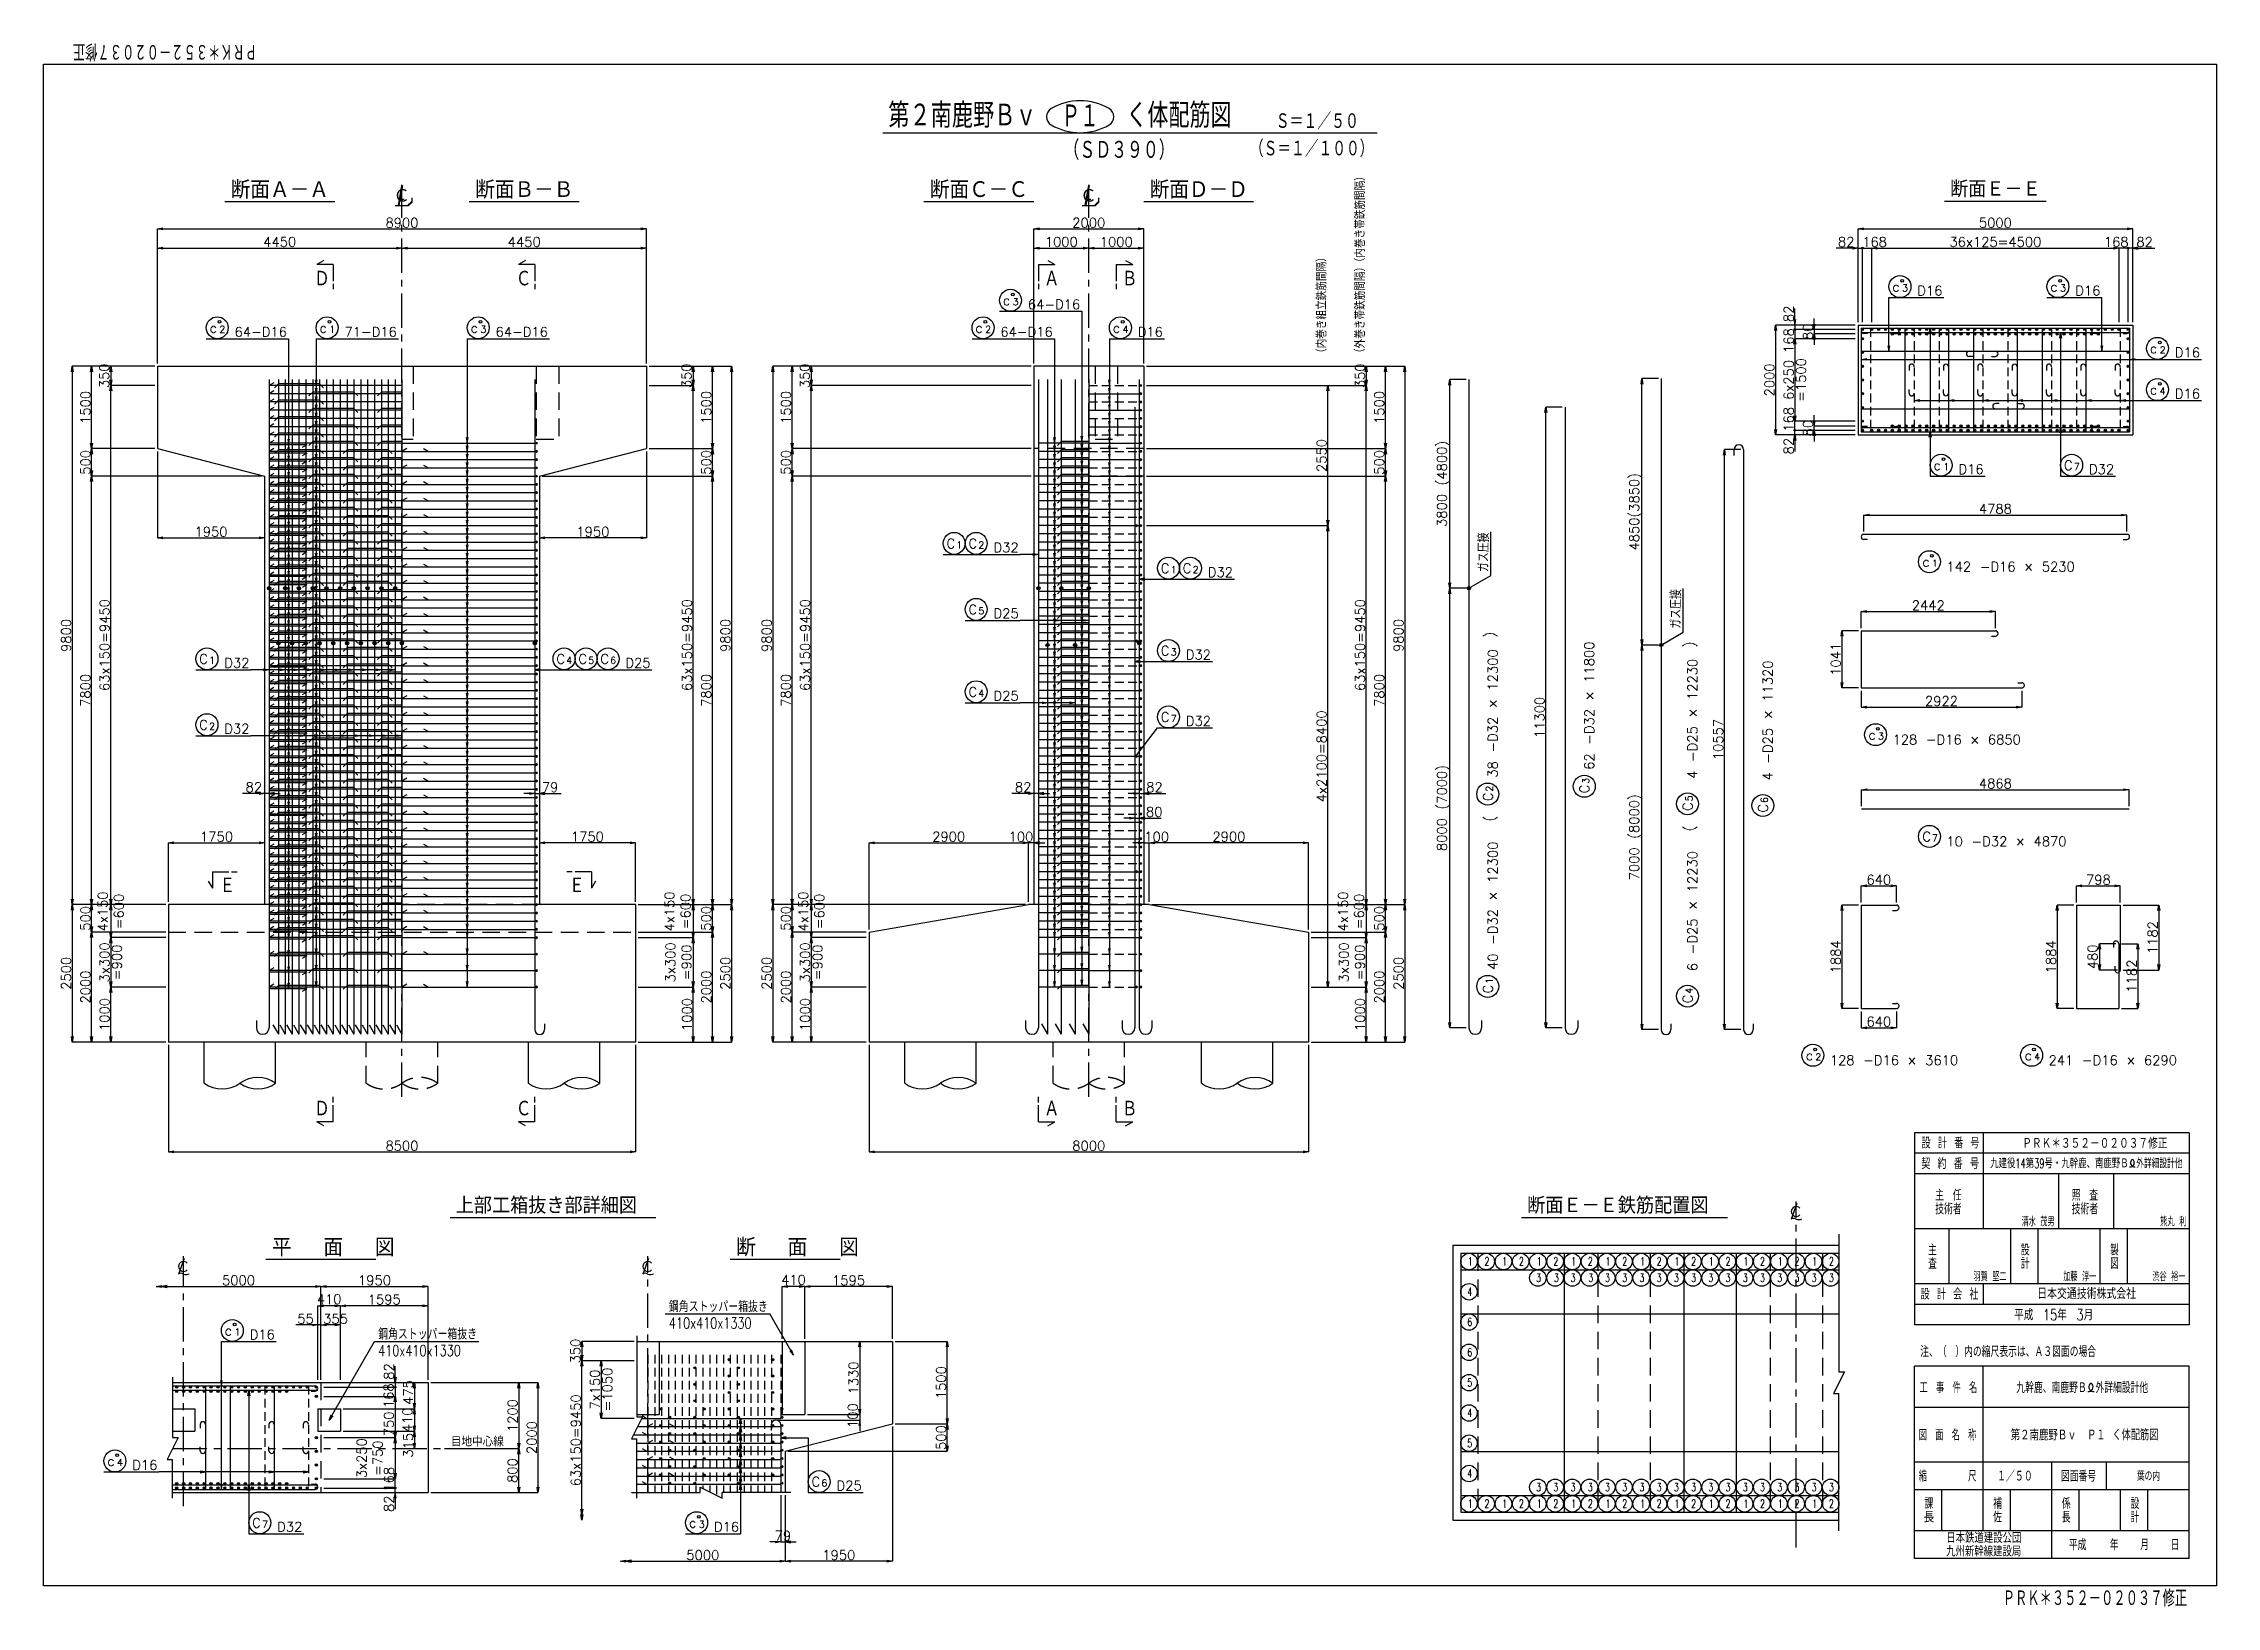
# Model space of a CAD drawing. Header units: millimetres. Extents: x -19525 to 20025, y -14225 to 14225.
import ezdxf
from ezdxf.enums import TextEntityAlignment as Align

# ---------------------------------------------------------------- set-up
doc = ezdxf.new("R2010")
doc.units = ezdxf.units.MM
doc.header["$PDMODE"] = 35
doc.linetypes.add('CENTER', pattern=[2, 1.25, -0.25, 0.25, -0.25])
doc.linetypes.add('HIDDEN2', pattern=[4.7625, 3.175, -1.5875])
for name, color, linetype in [('DIM-01', 2, 'Continuous'), ('DIM-02', 2, 'Continuous'), ('DIM-03', 6, 'Continuous'), ('GAIKEI-01', 7, 'Continuous'), ('LAYER_15', 7, 'Continuous'), ('TEKKIN-01', 3, 'Continuous'), ('TEKKIN-02', 4, 'Continuous'), ('TEKKIN-03', 6, 'Continuous'), ('TEKKIN-04', 6, 'Continuous'), ('TEXT-01', 4, 'Continuous'), ('TEXT-02', 6, 'Continuous'), ('WAKU-01', 1, 'Continuous'), ('WAKU-02', 4, 'Continuous')]:
    doc.layers.add(name, color=color, linetype=linetype)
doc.styles.add('MS明朝', font='MS Mincho.ttf')
doc.styles.get("Standard").update_dxf_attribs({"font": 'txt.shx', "bigfont": 'bigfont.shx'})
doc.dimstyles.get("Standard").update_dxf_attribs({"dimscale": 50, "dimtxt": 3.5, "dimasz": 2, "dimexe": 0, "dimexo": 1, "dimgap": 0.5, "dimtad": 1, "dimdec": 0, "dimzin": 0, "dimdsep": 46, "dimtxsty": 'Standard', "dimblk1": 'OPEN', "dimblk2": 'OPEN', "dimsah": 1, "dimcen": 0, "dimclrd": 2, "dimclre": 2, "dimclrt": 6, "dimaunit": 1, "dimadec": 0, "dimazin": 0, "dimtfac": 1, "dimtdec": 4, "dimtix": 1, "dimtofl": 0, "dimtmove": 2, "dimatfit": 3, "dimldrblk": 'OPEN', "dimfxl": 0, "dimtolj": 1, "dimtzin": 0, "dimarcsym": 0})

msp = doc.modelspace()

# ---------------------------------------------------------------- texts
at = {"layer": 'DIM-01', "color": 6, "width": 0.8}
for s, p in [('（内巻き帯鉄筋間隔）', (4525, 10150)), ('（内巻き組立鉄筋間隔）', (3825, 8500)), ('（外巻き帯鉄筋間隔）', (4525, 8500))]:
    msp.add_text(s, height=175, rotation=90, dxfattribs=at).set_placement(p)
at = {"layer": 'DIM-01', "color": 6}
msp.add_text('目地中心線', height=175, dxfattribs=at).set_placement((-12108.8, -11311.6))
at = {"layer": 'DIM-02', "color": 6, "style": 'MS明朝'}
for p in [(-13159.7, 11347.6), (-659.7, 11347.6)]:
    msp.add_text('Ｃ', height=225, dxfattribs=at).set_placement(p)
at = {"layer": 'DIM-02', "color": 6}
for s, height, p in [('c', 175, (-2064.8, 9460)), ('3', 125, (-1884.8, 9460)), ('64-D16', 175, (-1608.8, 9388.4)), ('c', 175, (14122.7, 9710)), ('3', 125, (14302.7, 9710)), ('D16', 175, (14578.7, 9638.4)), ('c', 175, (16997.7, 9710)), ('3', 125, (17177.7, 9710)), ('D16', 175, (17453.7, 9638.4)), ('c', 175, (-16502.3, 8960)), ('2', 125, (-16322.3, 8960)), ('64-D16', 175, (-16046.3, 8888.4)), ('c', 175, (-14502.3, 8960)), ('1', 125, (-14322.3, 8960)), ('71-D16', 175, (-14046.3, 8888.4)), ('c', 175, (-11752.3, 8960)), ('3', 125, (-11572.3, 8960)), ('64-D16', 175, (-11296.3, 8888.4)), ('c', 175, (-2564.8, 8960)), ('2', 125, (-2384.8, 8960)), ('64-D16', 175, (-2108.8, 8888.4)), ('c', 175, (-64.8, 8960)), ('4', 125, (115.2, 8960)), ('D16', 175, (391.2, 8888.4)), ('c', 175, (18810.2, 8585)), ('2', 125, (18990.2, 8585)), ('D16', 175, (19266.2, 8513.4)), ('c', 175, (18810.2, 7835)), ('4', 125, (18990.2, 7835)), ('D16', 175, (19266.2, 7763.4)), ('c', 175, (14872.7, 6460)), ('1', 125, (15052.7, 6460)), ('D16', 175, (15328.7, 6388.4)), ('C', 175, (17247.7, 6460)), ('7', 125, (17427.7, 6460)), ('D32', 175, (17703.7, 6388.4)), ('C', 175, (-3089.8, 5035)), ('1', 125, (-2909.8, 5035)), ('C', 175, (-2689.8, 5035)), ('2', 125, (-2509.8, 5035)), ('D32', 175, (-2233.8, 4963.4)), ('C', 175, (810.2, 4585)), ('C', 175, (1210.2, 4585)), ('1', 125, (990.2, 4585)), ('2', 125, (1390.2, 4585)), ('D32', 175, (1666.2, 4513.4)), ('C', 175, (-2689.8, 3835)), ('5', 125, (-2509.8, 3835)), ('D25', 175, (-2233.8, 3763.4)), ('C', 175, (810.2, 3085)), ('3', 125, (990.2, 3085)), ('D32', 175, (1266.2, 3013.4)), ('C', 175, (-16689.8, 2935)), ('1', 125, (-16509.8, 2935)), ('D32', 175, (-16233.8, 2863.4)), ('C', 175, (-10189.8, 2935)), ('4', 125, (-10009.8, 2935)), ('C', 175, (-9789.8, 2935)), ('5', 125, (-9609.8, 2935)), ('C', 175, (-9389.8, 2935)), ('6', 125, (-9209.8, 2935)), ('D25', 175, (-8933.8, 2863.4)), ('C', 175, (-2689.8, 2335)), ('4', 125, (-2509.8, 2335)), ('D25', 175, (-2233.8, 2263.4)), ('C', 175, (810.2, 1877.1)), ('7', 125, (990.2, 1877.1)), ('D32', 175, (1266.2, 1805.5)), ('C', 175, (-16689.8, 1735)), ('2', 125, (-16509.8, 1735)), ('D32', 175, (-16233.8, 1663.4)), ('c', 175, (-16227.3, -9290)), ('1', 125, (-16047.3, -9290)), ('D16', 175, (-15771.3, -9361.6)), ('c', 175, (-18364.8, -11665)), ('4', 125, (-18184.8, -11665)), ('D16', 175, (-17908.8, -11736.6)), ('C', 175, (-5546.8, -12040)), ('6', 125, (-5366.8, -12040)), ('D25', 175, (-5090.8, -12111.6)), ('C', 175, (-15727.3, -12790)), ('7', 125, (-15547.3, -12790)), ('D32', 175, (-15271.3, -12861.6)), ('c', 175, (-7777.3, -12790)), ('3', 125, (-7597.3, -12790)), ('D16', 175, (-7321.3, -12861.6))]:
    msp.add_text(s, height=height, dxfattribs=at).set_placement(p)
at = {"layer": 'DIM-02', "color": 6, "width": 0.75}
for p in [(6783, 4605.1), (10283, 3573.1)]:
    msp.add_text('ガス圧接', height=200, rotation=90, dxfattribs=at).set_placement(p)
at = {"layer": 'DIM-02', "color": 6}
for s, height, width, p in [('1', 150, 0.678, (6399.8, -8017.3)), ('2', 150, 0.678, (6703.3, -8017.3)), ('1', 150, 0.678, (7026.7, -8017.3)), ('2', 150, 0.678, (7330.1, -8017.3)), ('1', 150, 0.678, (7653.5, -8017.3)), ('2', 150, 0.678, (7956.9, -8017.3)), ('1', 150, 0.678, (8280.4, -8017.3)), ('2', 150, 0.678, (8583.8, -8017.3)), ('1', 150, 0.678, (8907.2, -8017.3)), ('2', 150, 0.678, (9210.6, -8017.3)), ('1', 150, 0.678, (9534.1, -8017.3)), ('2', 150, 0.678, (9837.5, -8017.3)), ('1', 150, 0.678, (10160.9, -8017.3)), ('2', 150, 0.678, (10464.3, -8017.3)), ('1', 150, 0.678, (10787.7, -8017.3)), ('2', 150, 0.678, (11091.2, -8017.3)), ('1', 150, 0.678, (11414.6, -8017.3)), ('2', 150, 0.678, (11718, -8017.3)), ('1', 150, 0.678, (12041.4, -8017.3)), ('2', 150, 0.678, (12344.8, -8017.3)), ('1', 150, 0.678, (12668.3, -8017.3)), ('2', 150, 0.678, (12971.7, -8017.3)), ('3', 150, 0.678, (7643.5, -8317.3)), ('3', 150, 0.678, (7966.9, -8317.3)), ('3', 150, 0.678, (8270.4, -8317.3)), ('3', 150, 0.678, (8593.8, -8317.3)), ('3', 150, 0.678, (8897.2, -8317.3)), ('3', 150, 0.678, (9210.6, -8317.3)), ('3', 150, 0.678, (9524.1, -8317.3)), ('3', 150, 0.678, (9837.5, -8317.3)), ('3', 150, 0.678, (10150.9, -8317.3)), ('3', 150, 0.678, (10464.3, -8317.3)), ('3', 150, 0.678, (10777.7, -8317.3)), ('3', 150, 0.678, (11091.2, -8317.3)), ('3', 150, 0.678, (11404.6, -8317.3)), ('3', 150, 0.678, (11718, -8317.3)), ('3', 150, 0.678, (12031.4, -8317.3)), ('3', 150, 0.678, (12344.8, -8317.3)), ('3', 150, 0.678, (12658.3, -8317.3)), ('3', 150, 0.678, (12971.7, -8317.3)), ('鋼角ストッパー箱抜き', 200, 0.75, (-8141.8, -8865)), ('4', 150, 0.678, (6389.8, -8568.5)), ('410x410x1330', 200, 0.75, (-8141.8, -9165)), ('6', 150, 0.678, (6389.8, -9119.8)), ('鋼角ストッパー箱抜き', 200, 0.75, (-13433.2, -9365)), ('410x410x1330', 200, 0.75, (-13433.2, -9665)), ('6', 150, 0.678, (6389.8, -9671)), ('5', 150, 0.678, (6389.8, -10222.3)), ('4', 150, 0.678, (6389.8, -10773.5)), ('5', 150, 0.678, (6389.8, -11324.8)), ('4', 150, 0.678, (6389.8, -11876)), ('3', 150, 0.678, (7643.5, -12127.3)), ('3', 150, 0.678, (7956.9, -12127.3)), ('3', 150, 0.678, (8270.4, -12127.3)), ('3', 150, 0.678, (8583.8, -12127.3)), ('3', 150, 0.678, (8897.2, -12127.3)), ('3', 150, 0.678, (9210.6, -12127.3)), ('3', 150, 0.678, (9524.1, -12127.3)), ('3', 150, 0.678, (9837.5, -12127.3)), ('3', 150, 0.678, (10150.9, -12127.3)), ('3', 150, 0.678, (10464.3, -12127.3)), ('3', 150, 0.678, (10777.7, -12127.3)), ('3', 150, 0.678, (11091.2, -12127.3)), ('3', 150, 0.678, (11404.6, -12127.3)), ('3', 150, 0.678, (11718, -12127.3)), ('3', 150, 0.678, (12031.4, -12127.3)), ('3', 150, 0.678, (12344.8, -12127.3)), ('3', 150, 0.678, (12658.3, -12127.3)), ('3', 150, 0.678, (12971.7, -12127.3)), ('1', 150, 0.678, (6399.8, -12427.3)), ('2', 150, 0.678, (6703.3, -12427.3)), ('1', 150, 0.678, (7026.7, -12427.3)), ('2', 150, 0.678, (7330.1, -12427.3)), ('1', 150, 0.678, (7653.5, -12427.3)), ('2', 150, 0.678, (7956.9, -12427.3)), ('1', 150, 0.678, (8280.4, -12427.3)), ('2', 150, 0.678, (8583.8, -12427.3)), ('1', 150, 0.678, (8907.2, -12427.3)), ('2', 150, 0.678, (9210.6, -12427.3)), ('1', 150, 0.678, (9534.1, -12427.3)), ('2', 150, 0.678, (9837.5, -12427.3)), ('1', 150, 0.678, (10160.9, -12427.3)), ('2', 150, 0.678, (10464.3, -12427.3)), ('1', 150, 0.678, (10787.7, -12427.3)), ('2', 150, 0.678, (11091.2, -12427.3)), ('1', 150, 0.678, (11414.6, -12427.3)), ('2', 150, 0.678, (11718, -12427.3)), ('1', 150, 0.678, (12041.4, -12427.3)), ('2', 150, 0.678, (12344.8, -12427.3)), ('1', 150, 0.678, (12668.3, -12427.3)), ('2', 150, 0.678, (12971.7, -12427.3))]:
    msp.add_text(s, height=height, dxfattribs=dict(at, width=width)).set_placement(p)
at = {"layer": 'DIM-03'}
for s, height, p in [('c', 175, (14670.4, 4702)), ('1', 125, (14845.4, 4702)), ('c', 175, (13689.4, 1554)), ('3', 125, (13864.4, 1554)), ('C', 175, (14670.4, -298)), ('7', 125, (14845.4, -298)), ('c', 175, (12548.4, -4282)), ('2', 125, (12723.4, -4282)), ('c', 175, (16530.4, -4282)), ('4', 125, (16705.4, -4282))]:
    msp.add_text(s, height=height, dxfattribs=at).set_placement(p)
at = {"layer": 'DIM-03', "color": 6}
for s, height, p in [('3', 125, (8608, 750.3)), ('C', 175, (6851.4, 433)), ('2', 125, (6851.4, 608)), ('C', 175, (8608, 575.3)), ('5', 125, (10486.9, 430.4)), ('6', 125, (11858, 399.9)), ('C', 175, (10486.9, 255.4)), ('C', 175, (11858, 224.9)), ('C', 175, (6851.4, -3067)), ('1', 125, (6851.4, -2892)), ('C', 175, (10486.9, -3244.6)), ('4', 125, (10486.9, -3069.6))]:
    msp.add_text(s, height=height, rotation=90, dxfattribs=at).set_placement(p)
at = {"layer": 'DIM-03', "char_height": 175, "attachment_point": 7}
for s, insert in [('142 -D16 × 5230', (15109.1, 4614.7)), ('128 -D16 × 6850', (14128.1, 1466.7)), ('10 -D32 × 4870', (15109.1, -385.3)), ('128 -D16 × 3610', (12987.1, -4369.3)), ('241 -D16 × 6290', (16969.1, -4369.3))]:
    msp.add_mtext(s, dxfattribs=dict(at, insert=insert))
at = {"layer": 'DIM-03', "color": 6, "char_height": 175, "attachment_point": 7, "rotation": 90}
for s, insert in [(')', (6939, 3411.6)), ('38 -D32 × 12300', (6939, 861.6)), ('62 -D32 × 11800', (8695.5, 1003.8)), (')', (10574.5, 3234)), (' 4 -D25 × 12230', (10574.5, 684)), (' 4 -D25 × 11320', (11945.5, 653.5)), ('(', (6939, 61.6)), ('40 -D32 × 12300', (6939, -2638.4)), ('(', (10574.5, -116)), (' 6 -D25 × 12230', (10574.5, -2816))]:
    msp.add_mtext(s, dxfattribs=dict(at, insert=insert))
at = {"layer": 'LAYER_15', "color": 4, "width": 0.678}
msp.add_text('\u3000ＰＲＫ＊３５２－０２０３７修正', height=300, rotation=180, dxfattribs=at).set_placement((-15410, 14225))
at = {"layer": 'LAYER_15', "color": 6, "width": 0.678}
msp.add_text('ＰＲＫ＊３５２－０２０３７修正', height=200, dxfattribs=at).set_placement((16488.3, -5892.6))
at = {"layer": 'LAYER_15', "color": 4, "width": 0.678}
msp.add_text('\u3000ＰＲＫ＊３５２－０２０３７修正', height=300, dxfattribs=at).set_placement((15910, -14225))
at = {"layer": 'TEXT-01'}
for s, height, width, p, p2 in [('第２南鹿野Ｂｖ', 450, 0.75, (-4150, 12690), (-1450, 12690)), ('Ｐ１', 450, 0.865385, (-995.2, 12675), (-320.2, 12675)), ('く体配筋図', 450, 0.75, (184.8, 12690), (2097.3, 12690)), ('Ｓ＝１／５０', 300, 0.75, (2901, 12660), (4416, 12660)), ('（Ｓ＝１／１００）', 300, 0.75, (2431, 12160), (4681, 12160))]:
    msp.add_text(s, height=height, dxfattribs=dict(at, width=width)).set_placement(p, p2, align=Align.FIT)
at = {"layer": 'TEXT-01', "width": 0.75}
msp.add_text('（ＳＤ３９０）', height=350, dxfattribs=at).set_placement((-959.1, 12110))
at = {"layer": 'TEXT-01', "color": 4}
for s, p in [('断面Ａ－Ａ', (-16117.4, 11400)), ('断面Ｂ－Ｂ', (-11667.4, 11400)), ('断面Ｃ－Ｃ', (-3392.4, 11400)), ('断面Ｄ－Ｄ', (607.6, 11400)), ('平  面  図', (-15367.4, -7850)), ('断  面  図', (-6917.4, -7850))]:
    msp.add_text(s, height=325, dxfattribs=at).set_placement(p)
at = {"layer": 'TEXT-01'}
for s, p in [('断面Ｅ－Ｅ', (15175, 11425)), ('上部工箱抜き部詳細図', (-12022.1, -7075)), ('断面Ｅ－Ｅ鉄筋配置図', (7477.9, -7075))]:
    msp.add_text(s, height=300, dxfattribs=at).set_placement(p)
at = {"layer": 'TEXT-01', "color": 4, "width": 0.8475}
for s, p in [('Ｄ', (-14595, 9793.4)), ('Ｃ', (-10927, 9793.4)), ('Ａ', (-1314.2, 9793.4)), ('Ｂ', (103.8, 9793.4)), ('Ｅ', (-16317.8, -1250.5)), ('Ｅ', (-9957.2, -1250.5)), ('Ｄ', (-14595, -5313.4)), ('Ｃ', (-10927, -5313.4)), ('Ａ', (-1314.2, -5313.4)), ('Ｂ', (103.8, -5313.4))]:
    msp.add_text(s, height=300, dxfattribs=at).set_placement(p)
at = {"layer": 'TEXT-02'}
for s, height, width, p, p2 in [('設 計 番 号', 200, 0.828947, (14658.3, -5887.5), (15708.3, -5887.5)), ('契 約 番 号', 200, 0.828947, (14651.2, -6262.5), (15701.2, -6262.5)), ('九建役14第39号・九幹鹿、南鹿野Ｂ', 175, 0.717608, (15905.3, -6246.4), (18425.3, -6246.4)), ('外詳細設計他', 175, 0.692308, (18565.3, -6246.4), (19405.3, -6246.4)), ('主\u3000任', 200, 0.72, (14905.7, -6837.5), (15385.7, -6837.5)), ('照\u3000査', 200, 0.72, (17389.2, -6837.5), (17869.2, -6837.5)), ('技術者', 200, 0.72, (14905.7, -7087.5), (15385.7, -7087.5)), ('技術者', 200, 0.72, (17389.2, -7087.5), (17869.2, -7087.5)), ('清水 茂男', 150, 0.789474, (16477.7, -7302.1), (17077.7, -7302.1)), ('熊丸 利', 150, 0.827586, (18996.4, -7302.1), (19476.4, -7302.1)), ('査', 200, 0.857143, (14774.9, -8081), (14934.9, -8081)), ('主', 200, 0.857143, (14774.9, -7834.3), (14934.9, -7834.3)), ('設', 200, 0.857143, (16462.4, -7834.3), (16622.4, -7834.3)), ('計', 200, 0.857143, (16462.4, -8081), (16622.4, -8081)), ('製', 200, 0.857143, (18087.4, -7834.3), (18247.4, -7834.3)), ('図', 200, 0.923077, (18087.4, -8081), (18247.4, -8081)), ('羽賀 堅二', 150, 0.779221, (15602.7, -8302.1), (16202.7, -8302.1)), ('加藤 淳一', 150, 0.779221, (17236.1, -8302.1), (17836.1, -8302.1)), ('渋谷 裕一', 150, 0.779221, (18858.6, -8302.1), (19458.6, -8302.1)), ('設 計 会 社', 200, 0.828947, (14639.9, -8637.5), (15689.9, -8637.5)), ('日本交通技術株式会社', 200, 0.767045, (16761.3, -8627.6), (18561.3, -8627.6)), ('平成\u300015年\u30003月', 200, 0.760563, (16342, -9014.5), (17782, -9014.5)), ('注、（\u3000）内の縮尺表示は、Ａ３図面の場合', 200, 0.674157, (14632.2, -9684.4), (17832.2, -9684.4)), ('工\u3000事\u3000件\u3000名', 200, 0.650826, (14620, -10339.2), (15670, -10339.2)), ('九幹鹿、南鹿野Ｂ', 200, 0.695652, (16381.4, -10339.2), (17661.4, -10339.2)), ('外詳細設計他', 200, 0.692308, (17821.4, -10339.2), (18781.4, -10339.2)), ('図\u3000面\u3000名\u3000称', 200, 0.645492, (14603.6, -11202), (15653.6, -11202)), ('第２南鹿野Ｂｖ', 200, 0.75, (16278.9, -11202), (17478.9, -11202)), ('Ｐ１ く体配筋図', 200, 0.75, (17667.8, -11198.5), (18967.8, -11198.5)), ('縮\u3000\u3000\u3000\u3000\u3000尺', 200, 0.645492, (14603.6, -11950), (15653.6, -11950)), ('１／５０', 200, 0.75, (16030.3, -11950), (16680.3, -11950)), ('図面番号', 200, 0.705882, (17193.2, -11950), (17833.2, -11950)), ('葉の内', 175, 0.734694, (18576.8, -11937.5), (18996.8, -11937.5)), ('課', 200, 0.857143, (14709.1, -12448.7), (14869.1, -12448.7)), ('補', 200, 0.857143, (15959.1, -12448.7), (16119.1, -12448.7)), ('係', 200, 0.857143, (17209.1, -12448.7), (17369.1, -12448.7)), ('設', 200, 0.857143, (18459.1, -12448.7), (18619.1, -12448.7)), ('長', 200, 1.071429, (14689.1, -12695.4), (14889.1, -12695.4)), ('佐', 200, 0.857143, (15959.1, -12695.4), (16119.1, -12695.4)), ('長', 200, 0.857143, (17209.1, -12695.4), (17369.1, -12695.4)), ('計', 200, 0.857143, (18459.1, -12695.4), (18619.1, -12695.4)), ('日本鉄道建設公団', 190, 0.776978, (15105.2, -13067.3), (16473.2, -13067.3)), ('平成', 200, 0.75, (17337, -13200), (17657, -13200)), ('年', 200, 0.857143, (18081.8, -13200), (18241.8, -13200)), ('九州新幹線建設局', 190, 0.771429, (15103.7, -13313.5), (16471.7, -13313.5))]:
    msp.add_text(s, height=height, dxfattribs=dict(at, width=width)).set_placement(p, p2, align=Align.FIT)
for s, p, p2 in [('月', (18636.8, -13200), (18796.8, -13200)), ('日', (19191.8, -13200), (19351.8, -13200))]:
    msp.add_text(s, height=200, dxfattribs=at).set_placement(p, p2, align=Align.FIT)

# ---------------------------------------------------------------- blocks, each defined once
blk = doc.blocks.new('GROUP_2')
at = {"layer": 'WAKU-02', "color": 2, "linetype": 'Continuous'}
for centre, radius, start, end in [((-5265, 24280), 2084, 59.56596, 120.43404), ((-6148, 25782), 342, 120.43404, 239.56596), ((-5265, 27284), 2084, 239.56596, 300.43404), ((-4383, 25782), 342, 300.43404, 419.56596)]:
    blk.add_arc(centre, radius, start, end, dxfattribs=at)
blk = doc.blocks.new('_OPEN')
at = {"color": 0, "linetype": 'ByBlock'}
for p, q in [((-1, 0.17), (0, 0)), ((0, 0), (-1, -0.17)), ((0, 0), (-1, 0))]:
    blk.add_line(p, q, dxfattribs=at)
blk = doc.blocks.new('*D3')
at = {"color": 2, "linetype": 'ByBlock'}
for p, q in [((-17450, 8400), (-17450, 10850)), ((-17350, 10850), (-8650, 10850)), ((-8550, 8400), (-8550, 10850))]:
    blk.add_line(p, q, dxfattribs=at)
at = {"layer": 'DEFPOINTS', "color": 0, "linetype": 'ByBlock'}
for p in [(-8550, 10850), (-17450, 8350), (-8550, 8350)]:
    blk.add_point(p, dxfattribs=at)
at = {"color": 2, "linetype": 'ByBlock', "xscale": 100, "yscale": 100, "zscale": 100, "rotation": 180}
blk.add_blockref('_OPEN', (-17450, 10850), dxfattribs=at)
at = {"color": 2, "linetype": 'ByBlock', "xscale": 100, "yscale": 100, "zscale": 100}
blk.add_blockref('_OPEN', (-8550, 10850), dxfattribs=at)
at = {"color": 6, "linetype": 'ByBlock', "insert": (-13000, 10962.5), "char_height": 175, "attachment_point": 5}
blk.add_mtext('\\A1;8900', dxfattribs=at)
blk = doc.blocks.new('*D4')
at = {"color": 2, "linetype": 'ByBlock'}
for p, q in [((-1500, 8400), (-1500, 10850)), ((-1400, 10850), (400, 10850)), ((500, 8400), (500, 10850))]:
    blk.add_line(p, q, dxfattribs=at)
at = {"layer": 'DEFPOINTS', "color": 0, "linetype": 'ByBlock'}
for p in [(500, 10850), (-1500, 8350), (500, 8350)]:
    blk.add_point(p, dxfattribs=at)
at = {"color": 2, "linetype": 'ByBlock', "xscale": 100, "yscale": 100, "zscale": 100, "rotation": 180}
blk.add_blockref('_OPEN', (-1500, 10850), dxfattribs=at)
at = {"color": 2, "linetype": 'ByBlock', "xscale": 100, "yscale": 100, "zscale": 100}
blk.add_blockref('_OPEN', (500, 10850), dxfattribs=at)
at = {"color": 6, "linetype": 'ByBlock', "insert": (-500, 10962.5), "char_height": 175, "attachment_point": 5}
blk.add_mtext('\\A1;2000', dxfattribs=at)
blk = doc.blocks.new('*D5')
at = {"color": 2, "linetype": 'ByBlock'}
blk.add_line((-17350, 10500), (-13100, 10500), dxfattribs=at)
at = {"layer": 'DEFPOINTS', "color": 0, "linetype": 'ByBlock'}
for p in [(-13000, 10500), (-17450, 8350), (-13000, 8350)]:
    blk.add_point(p, dxfattribs=at)
at = {"color": 2, "linetype": 'ByBlock', "xscale": 100, "yscale": 100, "zscale": 100, "rotation": 180}
blk.add_blockref('_OPEN', (-17450, 10500), dxfattribs=at)
at = {"color": 2, "linetype": 'ByBlock', "xscale": 100, "yscale": 100, "zscale": 100}
blk.add_blockref('_OPEN', (-13000, 10500), dxfattribs=at)
at = {"color": 6, "linetype": 'ByBlock', "insert": (-15225, 10612.5), "char_height": 175, "attachment_point": 5}
blk.add_mtext('\\A1;4450', dxfattribs=at)
blk = doc.blocks.new('*D6')
at = {"color": 2, "linetype": 'ByBlock'}
blk.add_line((-12900, 10500), (-8650, 10500), dxfattribs=at)
at = {"layer": 'DEFPOINTS', "color": 0, "linetype": 'ByBlock'}
for p in [(-8550, 10500), (-13000, 8350), (-8550, 8350)]:
    blk.add_point(p, dxfattribs=at)
at = {"color": 2, "linetype": 'ByBlock', "xscale": 100, "yscale": 100, "zscale": 100, "rotation": 180}
blk.add_blockref('_OPEN', (-13000, 10500), dxfattribs=at)
at = {"color": 2, "linetype": 'ByBlock', "xscale": 100, "yscale": 100, "zscale": 100}
blk.add_blockref('_OPEN', (-8550, 10500), dxfattribs=at)
at = {"color": 6, "linetype": 'ByBlock', "insert": (-10775, 10612.5), "char_height": 175, "attachment_point": 5}
blk.add_mtext('\\A1;4450', dxfattribs=at)
blk = doc.blocks.new('*D7')
at = {"color": 2, "linetype": 'ByBlock'}
blk.add_line((-1400, 10500), (-600, 10500), dxfattribs=at)
at = {"layer": 'DEFPOINTS', "color": 0, "linetype": 'ByBlock'}
for p in [(-500, 10500), (-1500, 8350), (-500, 8350)]:
    blk.add_point(p, dxfattribs=at)
at = {"color": 2, "linetype": 'ByBlock', "xscale": 100, "yscale": 100, "zscale": 100, "rotation": 180}
blk.add_blockref('_OPEN', (-1500, 10500), dxfattribs=at)
at = {"color": 2, "linetype": 'ByBlock', "xscale": 100, "yscale": 100, "zscale": 100}
blk.add_blockref('_OPEN', (-500, 10500), dxfattribs=at)
at = {"color": 6, "linetype": 'ByBlock', "insert": (-1000, 10612.5), "char_height": 175, "attachment_point": 5}
blk.add_mtext('\\A1;1000', dxfattribs=at)
blk = doc.blocks.new('*D8')
at = {"color": 2, "linetype": 'ByBlock'}
blk.add_line((-400, 10500), (400, 10500), dxfattribs=at)
at = {"layer": 'DEFPOINTS', "color": 0, "linetype": 'ByBlock'}
for p in [(500, 10500), (-500, 8350), (500, 8350)]:
    blk.add_point(p, dxfattribs=at)
at = {"color": 2, "linetype": 'ByBlock', "xscale": 100, "yscale": 100, "zscale": 100, "rotation": 180}
blk.add_blockref('_OPEN', (-500, 10500), dxfattribs=at)
at = {"color": 2, "linetype": 'ByBlock', "xscale": 100, "yscale": 100, "zscale": 100}
blk.add_blockref('_OPEN', (500, 10500), dxfattribs=at)
at = {"color": 6, "linetype": 'ByBlock', "insert": (0, 10612.5), "char_height": 175, "attachment_point": 5}
blk.add_mtext('\\A1;1000', dxfattribs=at)
blk = doc.blocks.new('*D9')
at = {"color": 2, "linetype": 'ByBlock'}
for p, q in [((-4500, -4000), (-4500, -5950)), ((3500, -4000), (3500, -5950)), ((-4400, -5950), (3400, -5950))]:
    blk.add_line(p, q, dxfattribs=at)
at = {"layer": 'DEFPOINTS', "color": 0, "linetype": 'ByBlock'}
for p in [(-4500, -3950), (3500, -3950), (3500, -5950)]:
    blk.add_point(p, dxfattribs=at)
at = {"color": 2, "linetype": 'ByBlock', "xscale": 100, "yscale": 100, "zscale": 100, "rotation": 180}
blk.add_blockref('_OPEN', (-4500, -5950), dxfattribs=at)
at = {"color": 2, "linetype": 'ByBlock', "xscale": 100, "yscale": 100, "zscale": 100}
blk.add_blockref('_OPEN', (3500, -5950), dxfattribs=at)
at = {"color": 6, "linetype": 'ByBlock', "insert": (-500, -5837.5), "char_height": 175, "attachment_point": 5}
blk.add_mtext('\\A1;8000', dxfattribs=at)
blk = doc.blocks.new('*D10')
at = {"color": 2, "linetype": 'ByBlock'}
for p, q in [((-17250, -4000), (-17250, -5950)), ((-8750, -4000), (-8750, -5950)), ((-17150, -5950), (-8850, -5950))]:
    blk.add_line(p, q, dxfattribs=at)
at = {"layer": 'DEFPOINTS', "color": 0, "linetype": 'ByBlock'}
for p in [(-17250, -3950), (-8750, -3950), (-8750, -5950)]:
    blk.add_point(p, dxfattribs=at)
at = {"color": 2, "linetype": 'ByBlock', "xscale": 100, "yscale": 100, "zscale": 100, "rotation": 180}
blk.add_blockref('_OPEN', (-17250, -5950), dxfattribs=at)
at = {"color": 2, "linetype": 'ByBlock', "xscale": 100, "yscale": 100, "zscale": 100}
blk.add_blockref('_OPEN', (-8750, -5950), dxfattribs=at)
at = {"color": 6, "linetype": 'ByBlock', "insert": (-13000, -5837.5), "char_height": 175, "attachment_point": 5}
blk.add_mtext('\\A1;8500', dxfattribs=at)
blk = doc.blocks.new('*D11')
at = {"color": 2, "linetype": 'ByBlock'}
for p, q in [((-17500, 8350), (-19000, 8350)), ((-19000, 8250), (-19000, -1350)), ((-17300, -1450), (-19000, -1450))]:
    blk.add_line(p, q, dxfattribs=at)
at = {"layer": 'DEFPOINTS', "color": 0, "linetype": 'ByBlock'}
for p in [(-17450, 8350), (-19000, -1450), (-17250, -1450)]:
    blk.add_point(p, dxfattribs=at)
at = {"color": 2, "linetype": 'ByBlock', "xscale": 100, "yscale": 100, "zscale": 100}
for p, rotation in [((-19000, 8350), 90.00000000000006), ((-19000, -1450), 270.0000000000001)]:
    blk.add_blockref('_OPEN', p, dxfattribs=dict(at, rotation=rotation))
at = {"color": 6, "linetype": 'ByBlock', "insert": (-19112.5, 3450), "char_height": 175, "attachment_point": 5, "rotation": 90}
blk.add_mtext('\\A1;9800', dxfattribs=at)
blk = doc.blocks.new('*D12')
at = {"color": 2, "linetype": 'ByBlock'}
for p, q in [((-17300, -1450), (-19000, -1450)), ((-19000, -1550), (-19000, -3850)), ((-17300, -3950), (-19000, -3950))]:
    blk.add_line(p, q, dxfattribs=at)
at = {"layer": 'DEFPOINTS', "color": 0, "linetype": 'ByBlock'}
for p in [(-17250, -1450), (-19000, -3950), (-17250, -3950)]:
    blk.add_point(p, dxfattribs=at)
at = {"color": 2, "linetype": 'ByBlock', "xscale": 100, "yscale": 100, "zscale": 100}
for p, rotation in [((-19000, -1450), 90.00000000000006), ((-19000, -3950), 270.0000000000001)]:
    blk.add_blockref('_OPEN', p, dxfattribs=dict(at, rotation=rotation))
at = {"color": 6, "linetype": 'ByBlock', "insert": (-19112.5, -2700), "char_height": 175, "attachment_point": 5, "rotation": 90}
blk.add_mtext('\\A1;2500', dxfattribs=at)
blk = doc.blocks.new('*D14')
at = {"color": 2, "linetype": 'ByBlock'}
for p, q in [((-1650, -1450), (-6250, -1450)), ((-6250, -1550), (-6250, -3850)), ((-4550, -3950), (-6250, -3950))]:
    blk.add_line(p, q, dxfattribs=at)
at = {"layer": 'DEFPOINTS', "color": 0, "linetype": 'ByBlock'}
for p in [(-1600, -1450), (-6250, -3950), (-4500, -3950)]:
    blk.add_point(p, dxfattribs=at)
at = {"color": 2, "linetype": 'ByBlock', "xscale": 100, "yscale": 100, "zscale": 100}
for p, rotation in [((-6250, -1450), 90.00000000000006), ((-6250, -3950), 270.0000000000001)]:
    blk.add_blockref('_OPEN', p, dxfattribs=dict(at, rotation=rotation))
at = {"color": 6, "linetype": 'ByBlock', "insert": (-6362.5, -2700), "char_height": 175, "attachment_point": 5, "rotation": 90}
blk.add_mtext('\\A1;2500', dxfattribs=at)
blk = doc.blocks.new('*D13')
at = {"color": 2, "linetype": 'ByBlock'}
for p, q in [((-1550, 8350), (-6250, 8350)), ((-6250, 8250), (-6250, -1350)), ((-1650, -1450), (-6250, -1450))]:
    blk.add_line(p, q, dxfattribs=at)
at = {"layer": 'DEFPOINTS', "color": 0, "linetype": 'ByBlock'}
for p in [(-1500, 8350), (-6250, -1450), (-1600, -1450)]:
    blk.add_point(p, dxfattribs=at)
at = {"color": 2, "linetype": 'ByBlock', "xscale": 100, "yscale": 100, "zscale": 100}
for p, rotation in [((-6250, 8350), 90.00000000000006), ((-6250, -1450), 270.0000000000001)]:
    blk.add_blockref('_OPEN', p, dxfattribs=dict(at, rotation=rotation))
at = {"color": 6, "linetype": 'ByBlock', "insert": (-6362.5, 3450), "char_height": 175, "attachment_point": 5, "rotation": 90}
blk.add_mtext('\\A1;9800', dxfattribs=at)
blk = doc.blocks.new('*D15')
at = {"color": 2, "linetype": 'ByBlock'}
for p, q in [((-8500, 8350), (-7000, 8350)), ((-7000, 8250), (-7000, -1350)), ((-8700, -1450), (-7000, -1450))]:
    blk.add_line(p, q, dxfattribs=at)
at = {"layer": 'DEFPOINTS', "color": 0, "linetype": 'ByBlock'}
for p in [(-8550, 8350), (-8750, -1450), (-7000, -1450)]:
    blk.add_point(p, dxfattribs=at)
at = {"color": 2, "linetype": 'ByBlock', "xscale": 100, "yscale": 100, "zscale": 100}
for p, rotation in [((-7000, 8350), 90.00000000000006), ((-7000, -1450), 270.0000000000001)]:
    blk.add_blockref('_OPEN', p, dxfattribs=dict(at, rotation=rotation))
at = {"color": 6, "linetype": 'ByBlock', "insert": (-7112.5, 3450), "char_height": 175, "attachment_point": 5, "rotation": 90}
blk.add_mtext('\\A1;9800', dxfattribs=at)
blk = doc.blocks.new('*D16')
at = {"color": 2, "linetype": 'ByBlock'}
for p, q in [((-8700, -1450), (-7000, -1450)), ((-7000, -1550), (-7000, -3850)), ((-8700, -3950), (-7000, -3950))]:
    blk.add_line(p, q, dxfattribs=at)
at = {"layer": 'DEFPOINTS', "color": 0, "linetype": 'ByBlock'}
for p in [(-8750, -1450), (-8750, -3950), (-7000, -3950)]:
    blk.add_point(p, dxfattribs=at)
at = {"color": 2, "linetype": 'ByBlock', "xscale": 100, "yscale": 100, "zscale": 100}
for p, rotation in [((-7000, -1450), 90.00000000000006), ((-7000, -3950), 270.0000000000001)]:
    blk.add_blockref('_OPEN', p, dxfattribs=dict(at, rotation=rotation))
at = {"color": 6, "linetype": 'ByBlock', "insert": (-7112.5, -2700), "char_height": 175, "attachment_point": 5, "rotation": 90}
blk.add_mtext('\\A1;2500', dxfattribs=at)
blk = doc.blocks.new('*D18')
at = {"color": 2, "linetype": 'ByBlock'}
for p, q in [((550, 8350), (5250, 8350)), ((5250, 8250), (5250, -1350)), ((650, -1450), (5250, -1450))]:
    blk.add_line(p, q, dxfattribs=at)
at = {"layer": 'DEFPOINTS', "color": 0, "linetype": 'ByBlock'}
for p in [(500, 8350), (600, -1450), (5250, -1450)]:
    blk.add_point(p, dxfattribs=at)
at = {"color": 2, "linetype": 'ByBlock', "xscale": 100, "yscale": 100, "zscale": 100}
for p, rotation in [((5250, 8350), 90.00000000000006), ((5250, -1450), 270.0000000000001)]:
    blk.add_blockref('_OPEN', p, dxfattribs=dict(at, rotation=rotation))
at = {"color": 6, "linetype": 'ByBlock', "insert": (5137.5, 3450), "char_height": 175, "attachment_point": 5, "rotation": 90}
blk.add_mtext('\\A1;9800', dxfattribs=at)
blk = doc.blocks.new('*D17')
at = {"color": 2, "linetype": 'ByBlock'}
for p, q in [((650, -1450), (5250, -1450)), ((5250, -1550), (5250, -3850)), ((3550, -3950), (5250, -3950))]:
    blk.add_line(p, q, dxfattribs=at)
at = {"layer": 'DEFPOINTS', "color": 0, "linetype": 'ByBlock'}
for p in [(600, -1450), (3500, -3950), (5250, -3950)]:
    blk.add_point(p, dxfattribs=at)
at = {"color": 2, "linetype": 'ByBlock', "xscale": 100, "yscale": 100, "zscale": 100}
for p, rotation in [((5250, -1450), 90.00000000000006), ((5250, -3950), 270.0000000000001)]:
    blk.add_blockref('_OPEN', p, dxfattribs=dict(at, rotation=rotation))
at = {"color": 6, "linetype": 'ByBlock', "insert": (5137.5, -2700), "char_height": 175, "attachment_point": 5, "rotation": 90}
blk.add_mtext('\\A1;2500', dxfattribs=at)
blk = doc.blocks.new('*D19')
at = {"color": 2, "linetype": 'ByBlock'}
for p, q in [((13500, 9150), (13500, 10850)), ((13600, 10850), (18400, 10850)), ((18500, 9150), (18500, 10850))]:
    blk.add_line(p, q, dxfattribs=at)
at = {"layer": 'DEFPOINTS', "color": 0, "linetype": 'ByBlock'}
for p in [(18500, 10850), (13500, 9100), (18500, 9100)]:
    blk.add_point(p, dxfattribs=at)
at = {"color": 2, "linetype": 'ByBlock', "xscale": 100, "yscale": 100, "zscale": 100, "rotation": 180}
blk.add_blockref('_OPEN', (13500, 10850), dxfattribs=at)
at = {"color": 2, "linetype": 'ByBlock', "xscale": 100, "yscale": 100, "zscale": 100}
blk.add_blockref('_OPEN', (18500, 10850), dxfattribs=at)
at = {"color": 6, "linetype": 'ByBlock', "insert": (16000, 10962.5), "char_height": 175, "attachment_point": 5}
blk.add_mtext('\\A1;5000', dxfattribs=at)
blk = doc.blocks.new('*D20')
at = {"color": 2, "linetype": 'ByBlock'}
for p, q in [((13450, 9100), (12000, 9100)), ((12000, 9000), (12000, 7200)), ((13450, 7100), (12000, 7100))]:
    blk.add_line(p, q, dxfattribs=at)
at = {"layer": 'DEFPOINTS', "color": 0, "linetype": 'ByBlock'}
for p in [(13500, 9100), (12000, 7100), (13500, 7100)]:
    blk.add_point(p, dxfattribs=at)
at = {"color": 2, "linetype": 'ByBlock', "xscale": 100, "yscale": 100, "zscale": 100}
for p, rotation in [((12000, 9100), 90.00000000000006), ((12000, 7100), 270.0000000000001)]:
    blk.add_blockref('_OPEN', p, dxfattribs=dict(at, rotation=rotation))
at = {"color": 6, "linetype": 'ByBlock', "insert": (11887.5, 8100), "char_height": 175, "attachment_point": 5, "rotation": 90}
blk.add_mtext('\\A1;2000', dxfattribs=at)
blk = doc.blocks.new('*D21')
at = {"color": 2, "linetype": 'ByBlock'}
blk.add_line((13450, 9018), (12350, 9018), dxfattribs=at)
at = {"layer": 'DEFPOINTS', "color": 0, "linetype": 'ByBlock'}
for p in [(13500, 9100), (12350, 9018), (13500, 9018)]:
    blk.add_point(p, dxfattribs=at)
at = {"color": 6, "linetype": 'ByBlock', "insert": (12238, 9304), "char_height": 175, "attachment_point": 5, "rotation": 90}
blk.add_mtext('\\A1;82', dxfattribs=at)
blk = doc.blocks.new('*D22')
at = {"color": 2, "linetype": 'ByBlock'}
for p, q in [((12350, 8750), (12350, 7450)), ((13450, 7350), (12350, 7350))]:
    blk.add_line(p, q, dxfattribs=at)
at = {"layer": 'DEFPOINTS', "color": 0, "linetype": 'ByBlock'}
for p in [(13500, 8850), (12350, 7350), (13500, 7350)]:
    blk.add_point(p, dxfattribs=at)
at = {"color": 2, "linetype": 'ByBlock', "xscale": 100, "yscale": 100, "zscale": 100}
for p, rotation in [((12350, 8850), 90.00000000000006), ((12350, 7350), 270.0000000000001)]:
    blk.add_blockref('_OPEN', p, dxfattribs=dict(at, rotation=rotation))
at = {"color": 6, "linetype": 'ByBlock', "char_height": 175, "rotation": 90}
for s, insert, attachment_point in [('\\A1;6x250', (12325, 8100), 8), ('\\A1;=1500', (12375, 8100), 2)]:
    blk.add_mtext(s, dxfattribs=dict(at, insert=insert, attachment_point=attachment_point))
blk = doc.blocks.new('*D23')
at = {"color": 2, "linetype": 'ByBlock'}
blk.add_line((13450, 7182), (12350, 7182), dxfattribs=at)
at = {"layer": 'DEFPOINTS', "color": 0, "linetype": 'ByBlock'}
for p in [(12350, 7182), (13500, 7182), (13500, 7100)]:
    blk.add_point(p, dxfattribs=at)
at = {"color": 6, "linetype": 'ByBlock', "insert": (12238, 6896), "char_height": 175, "attachment_point": 5, "rotation": 90}
blk.add_mtext('\\A1;82', dxfattribs=at)
blk = doc.blocks.new('*D24')
at = {"color": 2, "linetype": 'ByBlock'}
blk.add_line((13582, 9150), (13582, 10500), dxfattribs=at)
at = {"layer": 'DEFPOINTS', "color": 0, "linetype": 'ByBlock'}
for p in [(13582, 10500), (13500, 9100), (13582, 9100)]:
    blk.add_point(p, dxfattribs=at)
at = {"color": 6, "linetype": 'ByBlock', "insert": (13284, 10612), "char_height": 175, "attachment_point": 5}
blk.add_mtext('\\A1;82', dxfattribs=at)
blk = doc.blocks.new('*D25')
at = {"color": 2, "linetype": 'ByBlock'}
for p, q in [((13850, 10500), (18150, 10500)), ((18250, 9150), (18250, 10500))]:
    blk.add_line(p, q, dxfattribs=at)
at = {"layer": 'DEFPOINTS', "color": 0, "linetype": 'ByBlock'}
for p in [(18250, 10500), (13750, 9100), (18250, 9100)]:
    blk.add_point(p, dxfattribs=at)
at = {"color": 2, "linetype": 'ByBlock', "xscale": 100, "yscale": 100, "zscale": 100, "rotation": 180}
blk.add_blockref('_OPEN', (13750, 10500), dxfattribs=at)
at = {"color": 2, "linetype": 'ByBlock', "xscale": 100, "yscale": 100, "zscale": 100}
blk.add_blockref('_OPEN', (18250, 10500), dxfattribs=at)
at = {"color": 6, "linetype": 'ByBlock', "insert": (16000, 10612.5), "char_height": 175, "attachment_point": 5}
blk.add_mtext('\\A1;36x125=4500', dxfattribs=at)
blk = doc.blocks.new('*D26')
at = {"color": 2, "linetype": 'ByBlock'}
blk.add_line((13750, 9150), (13750, 10500), dxfattribs=at)
at = {"layer": 'DEFPOINTS', "color": 0, "linetype": 'ByBlock'}
for p in [(13750, 10500), (13582, 9100), (13750, 9100)]:
    blk.add_point(p, dxfattribs=at)
at = {"color": 6, "linetype": 'ByBlock', "insert": (13801, 10612), "char_height": 175, "attachment_point": 5}
blk.add_mtext('\\A1;168', dxfattribs=at)
blk = doc.blocks.new('*D28')
at = {"color": 2, "linetype": 'ByBlock'}
blk.add_line((18250, 9150), (18250, 10500), dxfattribs=at)
at = {"layer": 'DEFPOINTS', "color": 0, "linetype": 'ByBlock'}
for p in [(18250, 10500), (18250, 9100), (18418, 9100)]:
    blk.add_point(p, dxfattribs=at)
at = {"color": 6, "linetype": 'ByBlock', "insert": (18199, 10612), "char_height": 175, "attachment_point": 5}
blk.add_mtext('\\A1;168', dxfattribs=at)
blk = doc.blocks.new('*D27')
at = {"color": 2, "linetype": 'ByBlock'}
blk.add_line((18418, 9150), (18418, 10500), dxfattribs=at)
at = {"layer": 'DEFPOINTS', "color": 0, "linetype": 'ByBlock'}
for p in [(18418, 10500), (18418, 9100), (18500, 9100)]:
    blk.add_point(p, dxfattribs=at)
at = {"color": 6, "linetype": 'ByBlock', "insert": (18716, 10612), "char_height": 175, "attachment_point": 5}
blk.add_mtext('\\A1;82', dxfattribs=at)
blk = doc.blocks.new('*D29')
at = {"color": 2, "linetype": 'ByBlock'}
blk.add_line((13450, 8850), (12350, 8850), dxfattribs=at)
at = {"layer": 'DEFPOINTS', "color": 0, "linetype": 'ByBlock'}
for p in [(12350, 8850), (13500, 9018), (13500, 8850)]:
    blk.add_point(p, dxfattribs=at)
at = {"color": 6, "linetype": 'ByBlock', "insert": (12238, 8817), "char_height": 175, "attachment_point": 5, "rotation": 90}
blk.add_mtext('\\A1;168', dxfattribs=at)
blk = doc.blocks.new('*D30')
at = {"color": 2, "linetype": 'ByBlock'}
blk.add_line((13450, 7350), (12350, 7350), dxfattribs=at)
at = {"layer": 'DEFPOINTS', "color": 0, "linetype": 'ByBlock'}
for p in [(12350, 7350), (13500, 7350), (13500, 7182)]:
    blk.add_point(p, dxfattribs=at)
at = {"color": 6, "linetype": 'ByBlock', "insert": (12238, 7383), "char_height": 175, "attachment_point": 5, "rotation": 90}
blk.add_mtext('\\A1;168', dxfattribs=at)
blk = doc.blocks.new('*D31')
at = {"color": 2, "linetype": 'ByBlock'}
for p, q in [((13606, 5342), (13606, 5642)), ((13706, 5642), (18294, 5642)), ((18394, 5342), (18394, 5642))]:
    blk.add_line(p, q, dxfattribs=at)
at = {"layer": 'DEFPOINTS', "color": 0, "linetype": 'ByBlock'}
for p in [(18394, 5642), (13606, 5292), (18394, 5292)]:
    blk.add_point(p, dxfattribs=at)
at = {"color": 2, "linetype": 'ByBlock', "xscale": 100, "yscale": 100, "zscale": 100, "rotation": 180}
blk.add_blockref('_OPEN', (13606, 5642), dxfattribs=at)
at = {"color": 2, "linetype": 'ByBlock', "xscale": 100, "yscale": 100, "zscale": 100}
blk.add_blockref('_OPEN', (18394, 5642), dxfattribs=at)
at = {"color": 6, "linetype": 'ByBlock', "insert": (16000, 5754.5), "char_height": 175, "attachment_point": 5}
blk.add_mtext('\\A1;4788', dxfattribs=at)
blk = doc.blocks.new('*D32')
at = {"layer": 'DEFPOINTS', "color": 0}
for p in [(16000, 3885), (13558, 3535), (16000, 3535)]:
    blk.add_point(p, dxfattribs=at)
at = {"layer": 'DIM-01', "color": 2, "lineweight": -2}
for p, q in [((13558, 3585), (13558, 3885)), ((13658, 3885), (15900, 3885)), ((16000, 3585), (16000, 3885))]:
    blk.add_line(p, q, dxfattribs=at)
at = {"layer": 'DIM-01', "color": 2, "lineweight": -2, "xscale": 100, "yscale": 100, "zscale": 100, "rotation": 180}
blk.add_blockref('_OPEN', (13558, 3885), dxfattribs=at)
at = {"layer": 'DIM-01', "color": 2, "lineweight": -2, "xscale": 100, "yscale": 100, "zscale": 100}
blk.add_blockref('_OPEN', (16000, 3885), dxfattribs=at)
at = {"layer": 'DIM-01', "color": 6, "insert": (14779, 3997.5), "char_height": 175, "attachment_point": 5}
blk.add_mtext('\\A1;2442', dxfattribs=at)
blk = doc.blocks.new('*D33')
at = {"layer": 'DEFPOINTS', "color": 0}
for p in [(13558, 3535), (13208, 2494), (13558, 2494)]:
    blk.add_point(p, dxfattribs=at)
at = {"layer": 'DIM-01', "color": 2, "lineweight": -2}
for p, q in [((13508, 3535), (13208, 3535)), ((13208, 3435), (13208, 2594)), ((13508, 2494), (13208, 2494))]:
    blk.add_line(p, q, dxfattribs=at)
at = {"layer": 'DIM-01', "color": 2, "lineweight": -2, "xscale": 100, "yscale": 100, "zscale": 100}
for p, rotation in [((13208, 3535), 90.00000000000006), ((13208, 2494), 270.0000000000001)]:
    blk.add_blockref('_OPEN', p, dxfattribs=dict(at, rotation=rotation))
at = {"layer": 'DIM-01', "color": 6, "insert": (13095.5, 3014.5), "char_height": 175, "attachment_point": 5, "rotation": 90}
blk.add_mtext('\\A1;1041', dxfattribs=at)
blk = doc.blocks.new('*D34')
at = {"color": 2, "linetype": 'ByBlock'}
for p, q in [((13558, 2444), (13558, 2144)), ((16480, 2444), (16480, 2144)), ((13658, 2144), (16380, 2144))]:
    blk.add_line(p, q, dxfattribs=at)
at = {"layer": 'DEFPOINTS', "color": 0, "linetype": 'ByBlock'}
for p in [(13558, 2494), (16480, 2494), (16480, 2144)]:
    blk.add_point(p, dxfattribs=at)
at = {"color": 2, "linetype": 'ByBlock', "xscale": 100, "yscale": 100, "zscale": 100, "rotation": 180}
blk.add_blockref('_OPEN', (13558, 2144), dxfattribs=at)
at = {"color": 2, "linetype": 'ByBlock', "xscale": 100, "yscale": 100, "zscale": 100}
blk.add_blockref('_OPEN', (16480, 2144), dxfattribs=at)
at = {"color": 6, "linetype": 'ByBlock', "insert": (15019, 2256.5), "char_height": 175, "attachment_point": 5}
blk.add_mtext('\\A1;2922', dxfattribs=at)
blk = doc.blocks.new('*D35')
at = {"color": 2, "linetype": 'ByBlock'}
for p, q in [((13508, -1458), (13208, -1458)), ((13208, -1558), (13208, -3242)), ((13508, -3342), (13208, -3342))]:
    blk.add_line(p, q, dxfattribs=at)
at = {"layer": 'DEFPOINTS', "color": 0, "linetype": 'ByBlock'}
for p in [(13558, -1458), (13208, -3342), (13558, -3342)]:
    blk.add_point(p, dxfattribs=at)
at = {"color": 2, "linetype": 'ByBlock', "xscale": 100, "yscale": 100, "zscale": 100}
for p, rotation in [((13208, -1458), 90.00000000000006), ((13208, -3342), 270.0000000000001)]:
    blk.add_blockref('_OPEN', p, dxfattribs=dict(at, rotation=rotation))
at = {"color": 6, "linetype": 'ByBlock', "insert": (13095.5, -2400), "char_height": 175, "attachment_point": 5, "rotation": 90}
blk.add_mtext('\\A1;1884', dxfattribs=at)
blk = doc.blocks.new('*D36')
at = {"color": 2, "linetype": 'ByBlock'}
for p, q in [((13558, -1408), (13558, -1108)), ((13658, -1108), (14098, -1108)), ((14198, -1408), (14198, -1108))]:
    blk.add_line(p, q, dxfattribs=at)
at = {"layer": 'DEFPOINTS', "color": 0, "linetype": 'ByBlock'}
for p in [(14198, -1108), (13558, -1458), (14198, -1458)]:
    blk.add_point(p, dxfattribs=at)
at = {"color": 2, "linetype": 'ByBlock', "xscale": 100, "yscale": 100, "zscale": 100, "rotation": 180}
blk.add_blockref('_OPEN', (13558, -1108), dxfattribs=at)
at = {"color": 2, "linetype": 'ByBlock', "xscale": 100, "yscale": 100, "zscale": 100}
blk.add_blockref('_OPEN', (14198, -1108), dxfattribs=at)
at = {"color": 6, "linetype": 'ByBlock', "insert": (13878, -995.5), "char_height": 175, "attachment_point": 5}
blk.add_mtext('\\A1;640', dxfattribs=at)
blk = doc.blocks.new('*D37')
at = {"color": 2, "linetype": 'ByBlock'}
for p, q in [((13558, -3392), (13558, -3692)), ((14198, -3392), (14198, -3692)), ((13658, -3692), (14098, -3692))]:
    blk.add_line(p, q, dxfattribs=at)
at = {"layer": 'DEFPOINTS', "color": 0, "linetype": 'ByBlock'}
for p in [(13558, -3342), (14198, -3342), (14198, -3692)]:
    blk.add_point(p, dxfattribs=at)
at = {"color": 2, "linetype": 'ByBlock', "xscale": 100, "yscale": 100, "zscale": 100, "rotation": 180}
blk.add_blockref('_OPEN', (13558, -3692), dxfattribs=at)
at = {"color": 2, "linetype": 'ByBlock', "xscale": 100, "yscale": 100, "zscale": 100}
blk.add_blockref('_OPEN', (14198, -3692), dxfattribs=at)
at = {"color": 6, "linetype": 'ByBlock', "insert": (13878, -3579.5), "char_height": 175, "attachment_point": 5}
blk.add_mtext('\\A1;640', dxfattribs=at)
blk = doc.blocks.new('*D38')
at = {"color": 2, "linetype": 'ByBlock'}
for p, q in [((17476, -1408), (17476, -1108)), ((17576, -1108), (18174, -1108)), ((18274, -1408), (18274, -1108))]:
    blk.add_line(p, q, dxfattribs=at)
at = {"layer": 'DEFPOINTS', "color": 0, "linetype": 'ByBlock'}
for p in [(18274, -1108), (17476, -1458), (18274, -1458)]:
    blk.add_point(p, dxfattribs=at)
at = {"color": 2, "linetype": 'ByBlock', "xscale": 100, "yscale": 100, "zscale": 100, "rotation": 180}
blk.add_blockref('_OPEN', (17476, -1108), dxfattribs=at)
at = {"color": 2, "linetype": 'ByBlock', "xscale": 100, "yscale": 100, "zscale": 100}
blk.add_blockref('_OPEN', (18274, -1108), dxfattribs=at)
at = {"color": 6, "linetype": 'ByBlock', "insert": (17875, -995.5), "char_height": 175, "attachment_point": 5}
blk.add_mtext('\\A1;798', dxfattribs=at)
blk = doc.blocks.new('*D39')
at = {"color": 2, "linetype": 'ByBlock'}
for p, q in [((17426, -1458), (17126, -1458)), ((17126, -1558), (17126, -3242)), ((17426, -3342), (17126, -3342))]:
    blk.add_line(p, q, dxfattribs=at)
at = {"layer": 'DEFPOINTS', "color": 0, "linetype": 'ByBlock'}
for p in [(17476, -1458), (17126, -3342), (17476, -3342)]:
    blk.add_point(p, dxfattribs=at)
at = {"color": 2, "linetype": 'ByBlock', "xscale": 100, "yscale": 100, "zscale": 100}
for p, rotation in [((17126, -1458), 90.00000000000006), ((17126, -3342), 270.0000000000001)]:
    blk.add_blockref('_OPEN', p, dxfattribs=dict(at, rotation=rotation))
at = {"color": 6, "linetype": 'ByBlock', "insert": (17013.5, -2400), "char_height": 175, "attachment_point": 5, "rotation": 90}
blk.add_mtext('\\A1;1884', dxfattribs=at)
blk = doc.blocks.new('*D40')
at = {"color": 2, "linetype": 'ByBlock'}
for p, q in [((18194, -2160), (17894, -2160)), ((17894, -2260), (17894, -2540)), ((18224, -2640), (17894, -2640))]:
    blk.add_line(p, q, dxfattribs=at)
at = {"layer": 'DEFPOINTS', "color": 0, "linetype": 'ByBlock'}
for p in [(18244, -2160), (17894, -2640), (18274, -2640)]:
    blk.add_point(p, dxfattribs=at)
at = {"color": 2, "linetype": 'ByBlock', "xscale": 100, "yscale": 100, "zscale": 100}
for p, rotation in [((17894, -2160), 90.00000000000006), ((17894, -2640), 270.0000000000001)]:
    blk.add_blockref('_OPEN', p, dxfattribs=dict(at, rotation=rotation))
at = {"color": 6, "linetype": 'ByBlock', "insert": (17770, -2400), "char_height": 175, "attachment_point": 5, "rotation": 90}
blk.add_mtext('\\A1;480', dxfattribs=at)
blk = doc.blocks.new('*D41')
at = {"color": 2, "linetype": 'ByBlock'}
for p, q in [((18324, -1458), (18974, -1458)), ((18974, -1558), (18974, -2540)), ((18324, -2640), (18974, -2640))]:
    blk.add_line(p, q, dxfattribs=at)
at = {"layer": 'DEFPOINTS', "color": 0, "linetype": 'ByBlock'}
for p in [(18274, -1458), (18274, -2640), (18974, -2640)]:
    blk.add_point(p, dxfattribs=at)
at = {"color": 2, "linetype": 'ByBlock', "xscale": 100, "yscale": 100, "zscale": 100}
for p, rotation in [((18974, -1458), 90.00000000000006), ((18974, -2640), 270.0000000000001)]:
    blk.add_blockref('_OPEN', p, dxfattribs=dict(at, rotation=rotation))
at = {"color": 6, "linetype": 'ByBlock', "insert": (18861.5, -2049), "char_height": 175, "attachment_point": 5, "rotation": 90}
blk.add_mtext('\\A1;1182', dxfattribs=at)
blk = doc.blocks.new('*D42')
at = {"color": 2, "linetype": 'ByBlock'}
for p, q in [((18294, -2160), (18594, -2160)), ((18594, -2260), (18594, -3242)), ((18294, -3342), (18594, -3342))]:
    blk.add_line(p, q, dxfattribs=at)
at = {"layer": 'DEFPOINTS', "color": 0, "linetype": 'ByBlock'}
for p in [(18244, -2160), (18244, -3342), (18594, -3342)]:
    blk.add_point(p, dxfattribs=at)
at = {"color": 2, "linetype": 'ByBlock', "xscale": 100, "yscale": 100, "zscale": 100}
for p, rotation in [((18594, -2160), 90.00000000000006), ((18594, -3342), 270.0000000000001)]:
    blk.add_blockref('_OPEN', p, dxfattribs=dict(at, rotation=rotation))
at = {"color": 6, "linetype": 'ByBlock', "insert": (18481.5, -2751), "char_height": 175, "attachment_point": 5, "rotation": 90}
blk.add_mtext('\\A1;1182', dxfattribs=at)
blk = doc.blocks.new('*D43')
at = {"layer": 'DEFPOINTS', "color": 0}
for p in [(6068, 4308), (6418, 4308), (6418, -3692)]:
    blk.add_point(p, dxfattribs=at)
at = {"layer": 'DIM-01', "color": 2, "lineweight": -2}
for p, q in [((6368, 4308), (6068, 4308)), ((6068, -3592), (6068, 4208)), ((6368, -3692), (6068, -3692))]:
    blk.add_line(p, q, dxfattribs=at)
at = {"layer": 'DIM-01', "color": 2, "lineweight": -2, "xscale": 100, "yscale": 100, "zscale": 100}
for p, rotation in [((6068, 4308), 90.00000000000006), ((6068, -3692), 270.0000000000001)]:
    blk.add_blockref('_OPEN', p, dxfattribs=dict(at, rotation=rotation))
at = {"layer": 'DIM-01', "color": 6, "insert": (5955.5, 308), "char_height": 175, "attachment_point": 5, "rotation": 90}
blk.add_mtext('\\A1;8000 (7000)', dxfattribs=at)
blk = doc.blocks.new('*D44')
at = {"layer": 'DEFPOINTS', "color": 0}
for p in [(6068, 8108), (6418, 8108), (6418, 4308)]:
    blk.add_point(p, dxfattribs=at)
at = {"layer": 'DIM-01', "color": 2, "lineweight": -2}
for p, q in [((6368, 8108), (6068, 8108)), ((6068, 4408), (6068, 8008)), ((6368, 4308), (6068, 4308))]:
    blk.add_line(p, q, dxfattribs=at)
at = {"layer": 'DIM-01', "color": 2, "lineweight": -2, "xscale": 100, "yscale": 100, "zscale": 100}
for p, rotation in [((6068, 8108), 90.00000000000006), ((6068, 4308), 270.0000000000001)]:
    blk.add_blockref('_OPEN', p, dxfattribs=dict(at, rotation=rotation))
at = {"layer": 'DIM-01', "color": 6, "insert": (5955.5, 6208), "char_height": 175, "attachment_point": 5, "rotation": 90}
blk.add_mtext('\\A1;3800 (4800)', dxfattribs=at)
blk = doc.blocks.new('*D45')
at = {"color": 2, "linetype": 'ByBlock'}
for p, q in [((13450, 9018), (12700, 9018)), ((13450, 8938), (12700, 8938))]:
    blk.add_line(p, q, dxfattribs=at)
at = {"layer": 'DEFPOINTS', "color": 0, "linetype": 'ByBlock'}
for p in [(12700, 8938), (13500, 9018), (13500, 8938)]:
    blk.add_point(p, dxfattribs=at)
at = {"color": 6, "linetype": 'ByBlock', "insert": (12587.5, 8978), "char_height": 175, "attachment_point": 5, "rotation": 90}
blk.add_mtext('\\A1;80', dxfattribs=at)
blk = doc.blocks.new('*D46')
at = {"color": 2, "linetype": 'ByBlock'}
for p, q in [((13450, 7262), (12700, 7262)), ((13450, 7182), (12700, 7182))]:
    blk.add_line(p, q, dxfattribs=at)
at = {"layer": 'DEFPOINTS', "color": 0, "linetype": 'ByBlock'}
for p in [(12700, 7262), (13500, 7262), (13500, 7182)]:
    blk.add_point(p, dxfattribs=at)
at = {"color": 6, "linetype": 'ByBlock', "insert": (12587.5, 7222), "char_height": 175, "attachment_point": 5, "rotation": 90}
blk.add_mtext('\\A1;80', dxfattribs=at)
blk = doc.blocks.new('*D47')
at = {"color": 2, "linetype": 'ByBlock'}
for p, q in [((13566, 342), (13566, 642)), ((13666, 642), (18334, 642)), ((18434, 342), (18434, 642))]:
    blk.add_line(p, q, dxfattribs=at)
at = {"layer": 'DEFPOINTS', "color": 0, "linetype": 'ByBlock'}
for p in [(18434, 642), (13566, 292), (18434, 292)]:
    blk.add_point(p, dxfattribs=at)
at = {"color": 2, "linetype": 'ByBlock', "xscale": 100, "yscale": 100, "zscale": 100, "rotation": 180}
blk.add_blockref('_OPEN', (13566, 642), dxfattribs=at)
at = {"color": 2, "linetype": 'ByBlock', "xscale": 100, "yscale": 100, "zscale": 100}
blk.add_blockref('_OPEN', (18434, 642), dxfattribs=at)
at = {"color": 6, "linetype": 'ByBlock', "insert": (16000, 754.5), "char_height": 175, "attachment_point": 5}
blk.add_mtext('\\A1;4868', dxfattribs=at)
blk = doc.blocks.new('*D48')
at = {"color": 2, "linetype": 'ByBlock'}
blk.add_line((-18650, -3850), (-18650, -2050), dxfattribs=at)
at = {"layer": 'DEFPOINTS', "color": 0, "linetype": 'ByBlock'}
for p in [(-18650, -1950), (-17250, -1950), (-17250, -3950)]:
    blk.add_point(p, dxfattribs=at)
at = {"color": 2, "linetype": 'ByBlock', "xscale": 100, "yscale": 100, "zscale": 100}
for p, rotation in [((-18650, -1950), 90.00000000000006), ((-18650, -3950), 270.0000000000001)]:
    blk.add_blockref('_OPEN', p, dxfattribs=dict(at, rotation=rotation))
at = {"color": 6, "linetype": 'ByBlock', "insert": (-18762.5, -2950), "char_height": 175, "attachment_point": 5, "rotation": 90}
blk.add_mtext('\\A1;2000', dxfattribs=at)
blk = doc.blocks.new('*D49')
at = {"color": 2, "linetype": 'ByBlock'}
for p, q in [((-18650, -1850), (-18650, -1550)), ((-17300, -1950), (-18650, -1950))]:
    blk.add_line(p, q, dxfattribs=at)
at = {"layer": 'DEFPOINTS', "color": 0, "linetype": 'ByBlock'}
for p in [(-18650, -1450), (-17250, -1450), (-17250, -1950)]:
    blk.add_point(p, dxfattribs=at)
at = {"color": 2, "linetype": 'ByBlock', "xscale": 100, "yscale": 100, "zscale": 100}
for p, rotation in [((-18650, -1450), 90.00000000000006), ((-18650, -1950), 270.0000000000001)]:
    blk.add_blockref('_OPEN', p, dxfattribs=dict(at, rotation=rotation))
at = {"color": 6, "linetype": 'ByBlock', "insert": (-18762.5, -1700), "char_height": 175, "attachment_point": 5, "rotation": 90}
blk.add_mtext('\\A1;500', dxfattribs=at)
blk = doc.blocks.new('*D50')
at = {"color": 2, "linetype": 'ByBlock'}
for p, q in [((-15550, 6350), (-18650, 6350)), ((-18650, -1350), (-18650, 6250))]:
    blk.add_line(p, q, dxfattribs=at)
at = {"layer": 'DEFPOINTS', "color": 0, "linetype": 'ByBlock'}
for p in [(-18650, 6350), (-15500, 6350), (-17250, -1450)]:
    blk.add_point(p, dxfattribs=at)
at = {"color": 2, "linetype": 'ByBlock', "xscale": 100, "yscale": 100, "zscale": 100}
for p, rotation in [((-18650, 6350), 90.00000000000006), ((-18650, -1450), 270.0000000000001)]:
    blk.add_blockref('_OPEN', p, dxfattribs=dict(at, rotation=rotation))
at = {"color": 6, "linetype": 'ByBlock', "insert": (-18762.5, 2450), "char_height": 175, "attachment_point": 5, "rotation": 90}
blk.add_mtext('\\A1;7800', dxfattribs=at)
blk = doc.blocks.new('*D51')
at = {"color": 2, "linetype": 'ByBlock'}
for p, q in [((-17500, 6850), (-18650, 6850)), ((-18650, 6450), (-18650, 6750))]:
    blk.add_line(p, q, dxfattribs=at)
at = {"layer": 'DEFPOINTS', "color": 0, "linetype": 'ByBlock'}
for p in [(-18650, 6850), (-17450, 6850), (-15500, 6350)]:
    blk.add_point(p, dxfattribs=at)
at = {"color": 2, "linetype": 'ByBlock', "xscale": 100, "yscale": 100, "zscale": 100}
for p, rotation in [((-18650, 6850), 90.00000000000006), ((-18650, 6350), 270.0000000000001)]:
    blk.add_blockref('_OPEN', p, dxfattribs=dict(at, rotation=rotation))
at = {"color": 6, "linetype": 'ByBlock', "insert": (-18762.5, 6600), "char_height": 175, "attachment_point": 5, "rotation": 90}
blk.add_mtext('\\A1;500', dxfattribs=at)
blk = doc.blocks.new('*D52')
at = {"color": 2, "linetype": 'ByBlock'}
blk.add_line((-18650, 6950), (-18650, 8250), dxfattribs=at)
at = {"layer": 'DEFPOINTS', "color": 0, "linetype": 'ByBlock'}
for p in [(-18650, 8350), (-17450, 8350), (-17450, 6850)]:
    blk.add_point(p, dxfattribs=at)
at = {"color": 2, "linetype": 'ByBlock', "xscale": 100, "yscale": 100, "zscale": 100}
for p, rotation in [((-18650, 8350), 90.00000000000006), ((-18650, 6850), 270.0000000000001)]:
    blk.add_blockref('_OPEN', p, dxfattribs=dict(at, rotation=rotation))
at = {"color": 6, "linetype": 'ByBlock', "insert": (-18762.5, 7600), "char_height": 175, "attachment_point": 5, "rotation": 90}
blk.add_mtext('\\A1;1500', dxfattribs=at)
blk = doc.blocks.new('*D56')
at = {"color": 2, "linetype": 'ByBlock'}
blk.add_line((-7350, 6950), (-7350, 8250), dxfattribs=at)
at = {"layer": 'DEFPOINTS', "color": 0, "linetype": 'ByBlock'}
for p in [(-8550, 8350), (-7350, 8350), (-8550, 6850)]:
    blk.add_point(p, dxfattribs=at)
at = {"color": 2, "linetype": 'ByBlock', "xscale": 100, "yscale": 100, "zscale": 100}
for p, rotation in [((-7350, 8350), 90.00000000000006), ((-7350, 6850), 270.0000000000001)]:
    blk.add_blockref('_OPEN', p, dxfattribs=dict(at, rotation=rotation))
at = {"color": 6, "linetype": 'ByBlock', "insert": (-7462.5, 7600), "char_height": 175, "attachment_point": 5, "rotation": 90}
blk.add_mtext('\\A1;1500', dxfattribs=at)
blk = doc.blocks.new('*D55')
at = {"color": 2, "linetype": 'ByBlock'}
for p, q in [((-10450, 6350), (-7350, 6350)), ((-7350, -1350), (-7350, 6250))]:
    blk.add_line(p, q, dxfattribs=at)
at = {"layer": 'DEFPOINTS', "color": 0, "linetype": 'ByBlock'}
for p in [(-10500, 6350), (-7350, 6350), (-8750, -1450)]:
    blk.add_point(p, dxfattribs=at)
at = {"color": 2, "linetype": 'ByBlock', "xscale": 100, "yscale": 100, "zscale": 100}
for p, rotation in [((-7350, 6350), 90.00000000000006), ((-7350, -1450), 270.0000000000001)]:
    blk.add_blockref('_OPEN', p, dxfattribs=dict(at, rotation=rotation))
at = {"color": 6, "linetype": 'ByBlock', "insert": (-7462.5, 2450), "char_height": 175, "attachment_point": 5, "rotation": 90}
blk.add_mtext('\\A1;7800', dxfattribs=at)
blk = doc.blocks.new('*D54')
at = {"color": 2, "linetype": 'ByBlock'}
for p, q in [((-7350, -1850), (-7350, -1550)), ((-8700, -1950), (-7350, -1950))]:
    blk.add_line(p, q, dxfattribs=at)
at = {"layer": 'DEFPOINTS', "color": 0, "linetype": 'ByBlock'}
for p in [(-8750, -1450), (-7350, -1450), (-8750, -1950)]:
    blk.add_point(p, dxfattribs=at)
at = {"color": 2, "linetype": 'ByBlock', "xscale": 100, "yscale": 100, "zscale": 100}
for p, rotation in [((-7350, -1450), 90.00000000000006), ((-7350, -1950), 270.0000000000001)]:
    blk.add_blockref('_OPEN', p, dxfattribs=dict(at, rotation=rotation))
at = {"color": 6, "linetype": 'ByBlock', "insert": (-7462.5, -1700), "char_height": 175, "attachment_point": 5, "rotation": 90}
blk.add_mtext('\\A1;500', dxfattribs=at)
blk = doc.blocks.new('*D53')
at = {"color": 2, "linetype": 'ByBlock'}
blk.add_line((-7350, -3850), (-7350, -2050), dxfattribs=at)
at = {"layer": 'DEFPOINTS', "color": 0, "linetype": 'ByBlock'}
for p in [(-8750, -1950), (-7350, -1950), (-8750, -3950)]:
    blk.add_point(p, dxfattribs=at)
at = {"color": 2, "linetype": 'ByBlock', "xscale": 100, "yscale": 100, "zscale": 100}
for p, rotation in [((-7350, -1950), 90.00000000000006), ((-7350, -3950), 270.0000000000001)]:
    blk.add_blockref('_OPEN', p, dxfattribs=dict(at, rotation=rotation))
at = {"color": 6, "linetype": 'ByBlock', "insert": (-7462.5, -2950), "char_height": 175, "attachment_point": 5, "rotation": 90}
blk.add_mtext('\\A1;2000', dxfattribs=at)
blk = doc.blocks.new('*D57')
at = {"color": 2, "linetype": 'ByBlock'}
for p, q in [((-8500, 6850), (-7350, 6850)), ((-7350, 6450), (-7350, 6750))]:
    blk.add_line(p, q, dxfattribs=at)
at = {"layer": 'DEFPOINTS', "color": 0, "linetype": 'ByBlock'}
for p in [(-8550, 6850), (-7350, 6850), (-10500, 6350)]:
    blk.add_point(p, dxfattribs=at)
at = {"color": 2, "linetype": 'ByBlock', "xscale": 100, "yscale": 100, "zscale": 100}
for p, rotation in [((-7350, 6850), 90.00000000000006), ((-7350, 6350), 270.0000000000001)]:
    blk.add_blockref('_OPEN', p, dxfattribs=dict(at, rotation=rotation))
at = {"color": 6, "linetype": 'ByBlock', "insert": (-7462.5, 6600), "char_height": 175, "attachment_point": 5, "rotation": 90}
blk.add_mtext('\\A1;500', dxfattribs=at)
blk = doc.blocks.new('*D62')
at = {"color": 2, "linetype": 'ByBlock'}
blk.add_line((-5900, 6950), (-5900, 8250), dxfattribs=at)
at = {"layer": 'DEFPOINTS', "color": 0, "linetype": 'ByBlock'}
for p in [(-5900, 8350), (-1500, 8350), (-1500, 6850)]:
    blk.add_point(p, dxfattribs=at)
at = {"color": 2, "linetype": 'ByBlock', "xscale": 100, "yscale": 100, "zscale": 100}
for p, rotation in [((-5900, 8350), 90.00000000000006), ((-5900, 6850), 270.0000000000001)]:
    blk.add_blockref('_OPEN', p, dxfattribs=dict(at, rotation=rotation))
at = {"color": 6, "linetype": 'ByBlock', "insert": (-6012.5, 7600), "char_height": 175, "attachment_point": 5, "rotation": 90}
blk.add_mtext('\\A1;1500', dxfattribs=at)
blk = doc.blocks.new('*D61')
at = {"color": 2, "linetype": 'ByBlock'}
for p, q in [((-1550, 6850), (-5900, 6850)), ((-5900, 6450), (-5900, 6750))]:
    blk.add_line(p, q, dxfattribs=at)
at = {"layer": 'DEFPOINTS', "color": 0, "linetype": 'ByBlock'}
for p in [(-5900, 6850), (-1500, 6850), (-1500, 6350)]:
    blk.add_point(p, dxfattribs=at)
at = {"color": 2, "linetype": 'ByBlock', "xscale": 100, "yscale": 100, "zscale": 100}
for p, rotation in [((-5900, 6850), 90.00000000000006), ((-5900, 6350), 270.0000000000001)]:
    blk.add_blockref('_OPEN', p, dxfattribs=dict(at, rotation=rotation))
at = {"color": 6, "linetype": 'ByBlock', "insert": (-6012.5, 6600), "char_height": 175, "attachment_point": 5, "rotation": 90}
blk.add_mtext('\\A1;500', dxfattribs=at)
blk = doc.blocks.new('*D60')
at = {"color": 2, "linetype": 'ByBlock'}
for p, q in [((-1550, 6350), (-5900, 6350)), ((-5900, -1350), (-5900, 6250))]:
    blk.add_line(p, q, dxfattribs=at)
at = {"layer": 'DEFPOINTS', "color": 0, "linetype": 'ByBlock'}
for p in [(-5900, 6350), (-1500, 6350), (-1600, -1450)]:
    blk.add_point(p, dxfattribs=at)
at = {"color": 2, "linetype": 'ByBlock', "xscale": 100, "yscale": 100, "zscale": 100}
for p, rotation in [((-5900, 6350), 90.00000000000006), ((-5900, -1450), 270.0000000000001)]:
    blk.add_blockref('_OPEN', p, dxfattribs=dict(at, rotation=rotation))
at = {"color": 6, "linetype": 'ByBlock', "insert": (-6012.5, 2450), "char_height": 175, "attachment_point": 5, "rotation": 90}
blk.add_mtext('\\A1;7800', dxfattribs=at)
blk = doc.blocks.new('*D59')
at = {"color": 2, "linetype": 'ByBlock'}
for p, q in [((-5900, -1850), (-5900, -1550)), ((-4550, -1950), (-5900, -1950))]:
    blk.add_line(p, q, dxfattribs=at)
at = {"layer": 'DEFPOINTS', "color": 0, "linetype": 'ByBlock'}
for p in [(-5900, -1450), (-1600, -1450), (-4500, -1950)]:
    blk.add_point(p, dxfattribs=at)
at = {"color": 2, "linetype": 'ByBlock', "xscale": 100, "yscale": 100, "zscale": 100}
for p, rotation in [((-5900, -1450), 90.00000000000006), ((-5900, -1950), 270.0000000000001)]:
    blk.add_blockref('_OPEN', p, dxfattribs=dict(at, rotation=rotation))
at = {"color": 6, "linetype": 'ByBlock', "insert": (-6012.5, -1700), "char_height": 175, "attachment_point": 5, "rotation": 90}
blk.add_mtext('\\A1;500', dxfattribs=at)
blk = doc.blocks.new('*D58')
at = {"color": 2, "linetype": 'ByBlock'}
blk.add_line((-5900, -3850), (-5900, -2050), dxfattribs=at)
at = {"layer": 'DEFPOINTS', "color": 0, "linetype": 'ByBlock'}
for p in [(-5900, -1950), (-4500, -1950), (-4500, -3950)]:
    blk.add_point(p, dxfattribs=at)
at = {"color": 2, "linetype": 'ByBlock', "xscale": 100, "yscale": 100, "zscale": 100}
for p, rotation in [((-5900, -1950), 90.00000000000006), ((-5900, -3950), 270.0000000000001)]:
    blk.add_blockref('_OPEN', p, dxfattribs=dict(at, rotation=rotation))
at = {"color": 6, "linetype": 'ByBlock', "insert": (-6012.5, -2950), "char_height": 175, "attachment_point": 5, "rotation": 90}
blk.add_mtext('\\A1;2000', dxfattribs=at)
blk = doc.blocks.new('*D63')
at = {"color": 2, "linetype": 'ByBlock'}
blk.add_line((4900, 6950), (4900, 8250), dxfattribs=at)
at = {"layer": 'DEFPOINTS', "color": 0, "linetype": 'ByBlock'}
for p in [(500, 8350), (4900, 8350), (500, 6850)]:
    blk.add_point(p, dxfattribs=at)
at = {"color": 2, "linetype": 'ByBlock', "xscale": 100, "yscale": 100, "zscale": 100}
for p, rotation in [((4900, 8350), 90.00000000000006), ((4900, 6850), 270.0000000000001)]:
    blk.add_blockref('_OPEN', p, dxfattribs=dict(at, rotation=rotation))
at = {"color": 6, "linetype": 'ByBlock', "insert": (4787.5, 7600), "char_height": 175, "attachment_point": 5, "rotation": 90}
blk.add_mtext('\\A1;1500', dxfattribs=at)
blk = doc.blocks.new('*D64')
at = {"color": 2, "linetype": 'ByBlock'}
for p, q in [((550, 6850), (4900, 6850)), ((4900, 6450), (4900, 6750))]:
    blk.add_line(p, q, dxfattribs=at)
at = {"layer": 'DEFPOINTS', "color": 0, "linetype": 'ByBlock'}
for p in [(500, 6850), (4900, 6850), (500, 6350)]:
    blk.add_point(p, dxfattribs=at)
at = {"color": 2, "linetype": 'ByBlock', "xscale": 100, "yscale": 100, "zscale": 100}
for p, rotation in [((4900, 6850), 90.00000000000006), ((4900, 6350), 270.0000000000001)]:
    blk.add_blockref('_OPEN', p, dxfattribs=dict(at, rotation=rotation))
at = {"color": 6, "linetype": 'ByBlock', "insert": (4787.5, 6600), "char_height": 175, "attachment_point": 5, "rotation": 90}
blk.add_mtext('\\A1;500', dxfattribs=at)
blk = doc.blocks.new('*D65')
at = {"color": 2, "linetype": 'ByBlock'}
for p, q in [((550, 6350), (4900, 6350)), ((4900, -1350), (4900, 6250))]:
    blk.add_line(p, q, dxfattribs=at)
at = {"layer": 'DEFPOINTS', "color": 0, "linetype": 'ByBlock'}
for p in [(500, 6350), (4900, 6350), (600, -1450)]:
    blk.add_point(p, dxfattribs=at)
at = {"color": 2, "linetype": 'ByBlock', "xscale": 100, "yscale": 100, "zscale": 100}
for p, rotation in [((4900, 6350), 90.00000000000006), ((4900, -1450), 270.0000000000001)]:
    blk.add_blockref('_OPEN', p, dxfattribs=dict(at, rotation=rotation))
at = {"color": 6, "linetype": 'ByBlock', "insert": (4787.5, 2450), "char_height": 175, "attachment_point": 5, "rotation": 90}
blk.add_mtext('\\A1;7800', dxfattribs=at)
blk = doc.blocks.new('*D66')
at = {"color": 2, "linetype": 'ByBlock'}
for p, q in [((4900, -1850), (4900, -1550)), ((3550, -1950), (4900, -1950))]:
    blk.add_line(p, q, dxfattribs=at)
at = {"layer": 'DEFPOINTS', "color": 0, "linetype": 'ByBlock'}
for p in [(600, -1450), (4900, -1450), (3500, -1950)]:
    blk.add_point(p, dxfattribs=at)
at = {"color": 2, "linetype": 'ByBlock', "xscale": 100, "yscale": 100, "zscale": 100}
for p, rotation in [((4900, -1450), 90.00000000000006), ((4900, -1950), 270.0000000000001)]:
    blk.add_blockref('_OPEN', p, dxfattribs=dict(at, rotation=rotation))
at = {"color": 6, "linetype": 'ByBlock', "insert": (4787.5, -1700), "char_height": 175, "attachment_point": 5, "rotation": 90}
blk.add_mtext('\\A1;500', dxfattribs=at)
blk = doc.blocks.new('*D67')
at = {"color": 2, "linetype": 'ByBlock'}
blk.add_line((4900, -3850), (4900, -2050), dxfattribs=at)
at = {"layer": 'DEFPOINTS', "color": 0, "linetype": 'ByBlock'}
for p in [(3500, -1950), (4900, -1950), (3500, -3950)]:
    blk.add_point(p, dxfattribs=at)
at = {"color": 2, "linetype": 'ByBlock', "xscale": 100, "yscale": 100, "zscale": 100}
for p, rotation in [((4900, -1950), 90.00000000000006), ((4900, -3950), 270.0000000000001)]:
    blk.add_blockref('_OPEN', p, dxfattribs=dict(at, rotation=rotation))
at = {"color": 6, "linetype": 'ByBlock', "insert": (4787.5, -2950), "char_height": 175, "attachment_point": 5, "rotation": 90}
blk.add_mtext('\\A1;2000', dxfattribs=at)
blk = doc.blocks.new('*D68')
at = {"color": 2, "linetype": 'ByBlock'}
for p, q in [((-17300, -2950), (-18300, -2950)), ((-18300, -3850), (-18300, -3050))]:
    blk.add_line(p, q, dxfattribs=at)
at = {"layer": 'DEFPOINTS', "color": 0, "linetype": 'ByBlock'}
for p in [(-18300, -2950), (-17250, -2950), (-17250, -3950)]:
    blk.add_point(p, dxfattribs=at)
at = {"color": 2, "linetype": 'ByBlock', "xscale": 100, "yscale": 100, "zscale": 100}
for p, rotation in [((-18300, -2950), 90.00000000000006), ((-18300, -3950), 270.0000000000001)]:
    blk.add_blockref('_OPEN', p, dxfattribs=dict(at, rotation=rotation))
at = {"color": 6, "linetype": 'ByBlock', "insert": (-18412.5, -3450), "char_height": 175, "attachment_point": 5, "rotation": 90}
blk.add_mtext('\\A1;1000', dxfattribs=at)
blk = doc.blocks.new('*D69')
at = {"color": 2, "linetype": 'ByBlock'}
for p, q in [((-17300, -2050), (-18300, -2050)), ((-18300, -2150), (-18300, -2850))]:
    blk.add_line(p, q, dxfattribs=at)
at = {"layer": 'DEFPOINTS', "color": 0, "linetype": 'ByBlock'}
for p in [(-17250, -2050), (-18300, -2950), (-17250, -2950)]:
    blk.add_point(p, dxfattribs=at)
at = {"color": 2, "linetype": 'ByBlock', "xscale": 100, "yscale": 100, "zscale": 100}
for p, rotation in [((-18300, -2050), 90.00000000000006), ((-18300, -2950), 270.0000000000001)]:
    blk.add_blockref('_OPEN', p, dxfattribs=dict(at, rotation=rotation))
at = {"color": 6, "linetype": 'ByBlock', "char_height": 175, "rotation": 90}
for s, insert, attachment_point in [('\\A1;3x300', (-18325, -2500), 8), ('\\A1;=900', (-18275, -2500), 2)]:
    blk.add_mtext(s, dxfattribs=dict(at, insert=insert, attachment_point=attachment_point))
blk = doc.blocks.new('*D70')
at = {"color": 2, "linetype": 'ByBlock'}
blk.add_line((-18300, -1550), (-18300, -1950), dxfattribs=at)
at = {"layer": 'DEFPOINTS', "color": 0, "linetype": 'ByBlock'}
for p in [(-17250, -1450), (-18300, -2050), (-17250, -2050)]:
    blk.add_point(p, dxfattribs=at)
at = {"color": 2, "linetype": 'ByBlock', "xscale": 100, "yscale": 100, "zscale": 100}
for p, rotation in [((-18300, -1450), 90.00000000000006), ((-18300, -2050), 270.0000000000001)]:
    blk.add_blockref('_OPEN', p, dxfattribs=dict(at, rotation=rotation))
at = {"color": 6, "linetype": 'ByBlock', "insert": (-18300, -1574), "char_height": 175, "attachment_point": 5, "rotation": 90}
blk.add_mtext('\\A1;4x150\\P=600', dxfattribs=at)
blk = doc.blocks.new('*D71')
at = {"color": 2, "linetype": 'ByBlock'}
for p, q in [((-17500, 8000), (-18300, 8000)), ((-18300, -1350), (-18300, 7900))]:
    blk.add_line(p, q, dxfattribs=at)
at = {"layer": 'DEFPOINTS', "color": 0, "linetype": 'ByBlock'}
for p in [(-18300, 8000), (-17450, 8000), (-17250, -1450)]:
    blk.add_point(p, dxfattribs=at)
at = {"color": 2, "linetype": 'ByBlock', "xscale": 100, "yscale": 100, "zscale": 100}
for p, rotation in [((-18300, 8000), 90.00000000000006), ((-18300, -1450), 270.0000000000001)]:
    blk.add_blockref('_OPEN', p, dxfattribs=dict(at, rotation=rotation))
at = {"color": 6, "linetype": 'ByBlock', "insert": (-18412.5, 3275), "char_height": 175, "attachment_point": 5, "rotation": 90}
blk.add_mtext('\\A1;63x150=9450', dxfattribs=at)
blk = doc.blocks.new('*D72')
at = {"color": 2, "linetype": 'ByBlock'}
blk.add_line((-18300, 8250), (-18300, 8100), dxfattribs=at)
at = {"layer": 'DEFPOINTS', "color": 0, "linetype": 'ByBlock'}
for p in [(-17450, 8350), (-18300, 8000), (-17450, 8000)]:
    blk.add_point(p, dxfattribs=at)
at = {"color": 2, "linetype": 'ByBlock', "xscale": 100, "yscale": 100, "zscale": 100}
for p, rotation in [((-18300, 8350), 90.00000000000006), ((-18300, 8000), 270.0000000000001)]:
    blk.add_blockref('_OPEN', p, dxfattribs=dict(at, rotation=rotation))
at = {"color": 6, "linetype": 'ByBlock', "insert": (-18418, 8175), "char_height": 175, "attachment_point": 5, "rotation": 90}
blk.add_mtext('\\A1;350', dxfattribs=at)
blk = doc.blocks.new('*D77')
at = {"color": 2, "linetype": 'ByBlock'}
blk.add_line((-7700, 8250), (-7700, 8100), dxfattribs=at)
at = {"layer": 'DEFPOINTS', "color": 0, "linetype": 'ByBlock'}
for p in [(-8550, 8350), (-8550, 8000), (-7700, 8000)]:
    blk.add_point(p, dxfattribs=at)
at = {"color": 2, "linetype": 'ByBlock', "xscale": 100, "yscale": 100, "zscale": 100}
for p, rotation in [((-7700, 8350), 90.00000000000006), ((-7700, 8000), 270.0000000000001)]:
    blk.add_blockref('_OPEN', p, dxfattribs=dict(at, rotation=rotation))
at = {"color": 6, "linetype": 'ByBlock', "insert": (-7821, 8175), "char_height": 175, "attachment_point": 5, "rotation": 90}
blk.add_mtext('\\A1;350', dxfattribs=at)
blk = doc.blocks.new('*D76')
at = {"color": 2, "linetype": 'ByBlock'}
for p, q in [((-8500, 8000), (-7700, 8000)), ((-7700, -1350), (-7700, 7900))]:
    blk.add_line(p, q, dxfattribs=at)
at = {"layer": 'DEFPOINTS', "color": 0, "linetype": 'ByBlock'}
for p in [(-8550, 8000), (-7700, 8000), (-8750, -1450)]:
    blk.add_point(p, dxfattribs=at)
at = {"color": 2, "linetype": 'ByBlock', "xscale": 100, "yscale": 100, "zscale": 100}
for p, rotation in [((-7700, 8000), 90.00000000000006), ((-7700, -1450), 270.0000000000001)]:
    blk.add_blockref('_OPEN', p, dxfattribs=dict(at, rotation=rotation))
at = {"color": 6, "linetype": 'ByBlock', "insert": (-7812.5, 3275), "char_height": 175, "attachment_point": 5, "rotation": 90}
blk.add_mtext('\\A1;63x150=9450', dxfattribs=at)
blk = doc.blocks.new('*D75')
at = {"color": 2, "linetype": 'ByBlock'}
blk.add_line((-7700, -1550), (-7700, -1950), dxfattribs=at)
at = {"layer": 'DEFPOINTS', "color": 0, "linetype": 'ByBlock'}
for p in [(-8750, -1450), (-8750, -2050), (-7700, -2050)]:
    blk.add_point(p, dxfattribs=at)
at = {"color": 2, "linetype": 'ByBlock', "xscale": 100, "yscale": 100, "zscale": 100}
for p, rotation in [((-7700, -1450), 90.00000000000006), ((-7700, -2050), 270.0000000000001)]:
    blk.add_blockref('_OPEN', p, dxfattribs=dict(at, rotation=rotation))
at = {"color": 6, "linetype": 'ByBlock', "insert": (-7985, -1574), "char_height": 175, "attachment_point": 5, "rotation": 90}
blk.add_mtext('\\A1;4x150\\P=600', dxfattribs=at)
blk = doc.blocks.new('*D74')
at = {"color": 2, "linetype": 'ByBlock'}
for p, q in [((-8700, -2050), (-7700, -2050)), ((-7700, -2150), (-7700, -2850))]:
    blk.add_line(p, q, dxfattribs=at)
at = {"layer": 'DEFPOINTS', "color": 0, "linetype": 'ByBlock'}
for p in [(-8750, -2050), (-8750, -2950), (-7700, -2950)]:
    blk.add_point(p, dxfattribs=at)
at = {"color": 2, "linetype": 'ByBlock', "xscale": 100, "yscale": 100, "zscale": 100}
for p, rotation in [((-7700, -2050), 90.00000000000006), ((-7700, -2950), 270.0000000000001)]:
    blk.add_blockref('_OPEN', p, dxfattribs=dict(at, rotation=rotation))
at = {"color": 6, "linetype": 'ByBlock', "insert": (-7968, -2500), "char_height": 175, "attachment_point": 5, "rotation": 90}
blk.add_mtext('\\A1;3x300\\P=900', dxfattribs=at)
blk = doc.blocks.new('*D73')
at = {"color": 2, "linetype": 'ByBlock'}
for p, q in [((-8700, -2950), (-7700, -2950)), ((-7700, -3850), (-7700, -3050))]:
    blk.add_line(p, q, dxfattribs=at)
at = {"layer": 'DEFPOINTS', "color": 0, "linetype": 'ByBlock'}
for p in [(-8750, -2950), (-7700, -2950), (-8750, -3950)]:
    blk.add_point(p, dxfattribs=at)
at = {"color": 2, "linetype": 'ByBlock', "xscale": 100, "yscale": 100, "zscale": 100}
for p, rotation in [((-7700, -2950), 90.00000000000006), ((-7700, -3950), 270.0000000000001)]:
    blk.add_blockref('_OPEN', p, dxfattribs=dict(at, rotation=rotation))
at = {"color": 6, "linetype": 'ByBlock', "insert": (-7812.5, -3450), "char_height": 175, "attachment_point": 5, "rotation": 90}
blk.add_mtext('\\A1;1000', dxfattribs=at)
blk = doc.blocks.new('*D78')
at = {"color": 2, "linetype": 'ByBlock'}
for p, q in [((-4550, -2950), (-5550, -2950)), ((-5550, -3850), (-5550, -3050))]:
    blk.add_line(p, q, dxfattribs=at)
at = {"layer": 'DEFPOINTS', "color": 0, "linetype": 'ByBlock'}
for p in [(-5550, -2950), (-4500, -2950), (-4500, -3950)]:
    blk.add_point(p, dxfattribs=at)
at = {"color": 2, "linetype": 'ByBlock', "xscale": 100, "yscale": 100, "zscale": 100}
for p, rotation in [((-5550, -2950), 90.00000000000006), ((-5550, -3950), 270.0000000000001)]:
    blk.add_blockref('_OPEN', p, dxfattribs=dict(at, rotation=rotation))
at = {"color": 6, "linetype": 'ByBlock', "insert": (-5662.5, -3450), "char_height": 175, "attachment_point": 5, "rotation": 90}
blk.add_mtext('\\A1;1000', dxfattribs=at)
blk = doc.blocks.new('*D79')
at = {"color": 2, "linetype": 'ByBlock'}
for p, q in [((-4550, -2050), (-5550, -2050)), ((-5550, -2150), (-5550, -2850))]:
    blk.add_line(p, q, dxfattribs=at)
at = {"layer": 'DEFPOINTS', "color": 0, "linetype": 'ByBlock'}
for p in [(-4500, -2050), (-5550, -2950), (-4500, -2950)]:
    blk.add_point(p, dxfattribs=at)
at = {"color": 2, "linetype": 'ByBlock', "xscale": 100, "yscale": 100, "zscale": 100}
for p, rotation in [((-5550, -2050), 90.00000000000006), ((-5550, -2950), 270.0000000000001)]:
    blk.add_blockref('_OPEN', p, dxfattribs=dict(at, rotation=rotation))
at = {"color": 6, "linetype": 'ByBlock', "char_height": 175, "rotation": 90}
for s, insert, attachment_point in [('\\A1;3x300', (-5575, -2500), 8), ('\\A1;=900', (-5525, -2500), 2)]:
    blk.add_mtext(s, dxfattribs=dict(at, insert=insert, attachment_point=attachment_point))
blk = doc.blocks.new('*D80')
at = {"color": 2, "linetype": 'ByBlock'}
blk.add_line((-5550, -1550), (-5550, -1950), dxfattribs=at)
at = {"layer": 'DEFPOINTS', "color": 0, "linetype": 'ByBlock'}
for p in [(-1600, -1450), (-5550, -2050), (-4500, -2050)]:
    blk.add_point(p, dxfattribs=at)
at = {"color": 2, "linetype": 'ByBlock', "xscale": 100, "yscale": 100, "zscale": 100}
for p, rotation in [((-5550, -1450), 90.00000000000006), ((-5550, -2050), 270.0000000000001)]:
    blk.add_blockref('_OPEN', p, dxfattribs=dict(at, rotation=rotation))
at = {"color": 6, "linetype": 'ByBlock', "insert": (-5550, -1574), "char_height": 175, "attachment_point": 5, "rotation": 90}
blk.add_mtext('\\A1;4x150\\P=600', dxfattribs=at)
blk = doc.blocks.new('*D81')
at = {"color": 2, "linetype": 'ByBlock'}
for p, q in [((-1550, 8000), (-5550, 8000)), ((-5550, -1350), (-5550, 7900))]:
    blk.add_line(p, q, dxfattribs=at)
at = {"layer": 'DEFPOINTS', "color": 0, "linetype": 'ByBlock'}
for p in [(-5550, 8000), (-1500, 8000), (-1600, -1450)]:
    blk.add_point(p, dxfattribs=at)
at = {"color": 2, "linetype": 'ByBlock', "xscale": 100, "yscale": 100, "zscale": 100}
for p, rotation in [((-5550, 8000), 90.00000000000006), ((-5550, -1450), 270.0000000000001)]:
    blk.add_blockref('_OPEN', p, dxfattribs=dict(at, rotation=rotation))
at = {"color": 6, "linetype": 'ByBlock', "insert": (-5662.5, 3275), "char_height": 175, "attachment_point": 5, "rotation": 90}
blk.add_mtext('\\A1;63x150=9450', dxfattribs=at)
blk = doc.blocks.new('*D82')
at = {"color": 2, "linetype": 'ByBlock'}
blk.add_line((-5550, 8250), (-5550, 8100), dxfattribs=at)
at = {"layer": 'DEFPOINTS', "color": 0, "linetype": 'ByBlock'}
for p in [(-1500, 8350), (-5550, 8000), (-1500, 8000)]:
    blk.add_point(p, dxfattribs=at)
at = {"color": 2, "linetype": 'ByBlock', "xscale": 100, "yscale": 100, "zscale": 100}
for p, rotation in [((-5550, 8350), 90.00000000000006), ((-5550, 8000), 270.0000000000001)]:
    blk.add_blockref('_OPEN', p, dxfattribs=dict(at, rotation=rotation))
at = {"color": 6, "linetype": 'ByBlock', "insert": (-5668, 8175), "char_height": 175, "attachment_point": 5, "rotation": 90}
blk.add_mtext('\\A1;350', dxfattribs=at)
blk = doc.blocks.new('*D87')
at = {"color": 2, "linetype": 'ByBlock'}
blk.add_line((4550, 8250), (4550, 8100), dxfattribs=at)
at = {"layer": 'DEFPOINTS', "color": 0, "linetype": 'ByBlock'}
for p in [(500, 8350), (500, 8000), (4550, 8000)]:
    blk.add_point(p, dxfattribs=at)
at = {"color": 2, "linetype": 'ByBlock', "xscale": 100, "yscale": 100, "zscale": 100}
for p, rotation in [((4550, 8350), 90.00000000000006), ((4550, 8000), 270.0000000000001)]:
    blk.add_blockref('_OPEN', p, dxfattribs=dict(at, rotation=rotation))
at = {"color": 6, "linetype": 'ByBlock', "insert": (4437.5, 8175), "char_height": 175, "attachment_point": 5, "rotation": 90}
blk.add_mtext('\\A1;350', dxfattribs=at)
blk = doc.blocks.new('*D86')
at = {"color": 2, "linetype": 'ByBlock'}
for p, q in [((550, 8000), (4550, 8000)), ((4550, -1350), (4550, 7900))]:
    blk.add_line(p, q, dxfattribs=at)
at = {"layer": 'DEFPOINTS', "color": 0, "linetype": 'ByBlock'}
for p in [(500, 8000), (4550, 8000), (600, -1450)]:
    blk.add_point(p, dxfattribs=at)
at = {"color": 2, "linetype": 'ByBlock', "xscale": 100, "yscale": 100, "zscale": 100}
for p, rotation in [((4550, 8000), 90.00000000000006), ((4550, -1450), 270.0000000000001)]:
    blk.add_blockref('_OPEN', p, dxfattribs=dict(at, rotation=rotation))
at = {"color": 6, "linetype": 'ByBlock', "insert": (4437.5, 3275), "char_height": 175, "attachment_point": 5, "rotation": 90}
blk.add_mtext('\\A1;63x150=9450', dxfattribs=at)
blk = doc.blocks.new('*D85')
at = {"color": 2, "linetype": 'ByBlock'}
blk.add_line((4550, -1550), (4550, -1950), dxfattribs=at)
at = {"layer": 'DEFPOINTS', "color": 0, "linetype": 'ByBlock'}
for p in [(600, -1450), (3500, -2050), (4550, -2050)]:
    blk.add_point(p, dxfattribs=at)
at = {"color": 2, "linetype": 'ByBlock', "xscale": 100, "yscale": 100, "zscale": 100}
for p, rotation in [((4550, -1450), 90.00000000000006), ((4550, -2050), 270.0000000000001)]:
    blk.add_blockref('_OPEN', p, dxfattribs=dict(at, rotation=rotation))
at = {"color": 6, "linetype": 'ByBlock', "insert": (4273, -1574), "char_height": 175, "attachment_point": 5, "rotation": 90}
blk.add_mtext('\\A1;4x150\\P=600', dxfattribs=at)
blk = doc.blocks.new('*D84')
at = {"color": 2, "linetype": 'ByBlock'}
for p, q in [((3550, -2050), (4550, -2050)), ((4550, -2150), (4550, -2850))]:
    blk.add_line(p, q, dxfattribs=at)
at = {"layer": 'DEFPOINTS', "color": 0, "linetype": 'ByBlock'}
for p in [(3500, -2050), (3500, -2950), (4550, -2950)]:
    blk.add_point(p, dxfattribs=at)
at = {"color": 2, "linetype": 'ByBlock', "xscale": 100, "yscale": 100, "zscale": 100}
for p, rotation in [((4550, -2050), 90.00000000000006), ((4550, -2950), 270.0000000000001)]:
    blk.add_blockref('_OPEN', p, dxfattribs=dict(at, rotation=rotation))
at = {"color": 6, "linetype": 'ByBlock', "insert": (4288, -2500), "char_height": 175, "attachment_point": 5, "rotation": 90}
blk.add_mtext('\\A1;3x300\\P=900', dxfattribs=at)
blk = doc.blocks.new('*D83')
at = {"color": 2, "linetype": 'ByBlock'}
for p, q in [((3550, -2950), (4550, -2950)), ((4550, -3850), (4550, -3050))]:
    blk.add_line(p, q, dxfattribs=at)
at = {"layer": 'DEFPOINTS', "color": 0, "linetype": 'ByBlock'}
for p in [(3500, -2950), (4550, -2950), (3500, -3950)]:
    blk.add_point(p, dxfattribs=at)
at = {"color": 2, "linetype": 'ByBlock', "xscale": 100, "yscale": 100, "zscale": 100}
for p, rotation in [((4550, -2950), 90.00000000000006), ((4550, -3950), 270.0000000000001)]:
    blk.add_blockref('_OPEN', p, dxfattribs=dict(at, rotation=rotation))
at = {"color": 6, "linetype": 'ByBlock', "insert": (4437.5, -3450), "char_height": 175, "attachment_point": 5, "rotation": 90}
blk.add_mtext('\\A1;1000', dxfattribs=at)
blk = doc.blocks.new('*D91')
at = {"color": 2, "linetype": 'ByBlock'}
for p, q in [((-13125, -11250), (-13125, -11800)), ((-14425, -11900), (-13125, -11900))]:
    blk.add_line(p, q, dxfattribs=at)
at = {"layer": 'DEFPOINTS', "color": 0, "linetype": 'ByBlock'}
for p in [(-14475, -11150), (-14475, -11900), (-13125, -11900)]:
    blk.add_point(p, dxfattribs=at)
at = {"color": 2, "linetype": 'ByBlock', "xscale": 100, "yscale": 100, "zscale": 100}
for p, rotation in [((-13125, -11150), 90.00000000000006), ((-13125, -11900), 270.0000000000001)]:
    blk.add_blockref('_OPEN', p, dxfattribs=dict(at, rotation=rotation))
at = {"color": 6, "linetype": 'ByBlock', "insert": (-13588, -11525), "char_height": 175, "attachment_point": 5, "rotation": 90}
blk.add_mtext('\\A1;3x250\\P=750', dxfattribs=at)
blk = doc.blocks.new('*D89')
at = {"color": 2, "linetype": 'ByBlock'}
for p, q in [((-12475, -10150), (-10525, -10150)), ((-10525, -10250), (-10525, -12050)), ((-12475, -12150), (-10525, -12150))]:
    blk.add_line(p, q, dxfattribs=at)
at = {"layer": 'DEFPOINTS', "color": 0, "linetype": 'ByBlock'}
for p in [(-12525, -10150), (-12525, -12150), (-10525, -12150)]:
    blk.add_point(p, dxfattribs=at)
at = {"color": 2, "linetype": 'ByBlock', "xscale": 100, "yscale": 100, "zscale": 100}
for p, rotation in [((-10525, -10150), 90.00000000000006), ((-10525, -12150), 270.0000000000001)]:
    blk.add_blockref('_OPEN', p, dxfattribs=dict(at, rotation=rotation))
at = {"color": 6, "linetype": 'ByBlock', "insert": (-10637.5, -11150), "char_height": 175, "attachment_point": 5, "rotation": 90}
blk.add_mtext('\\A1;2000', dxfattribs=at)
blk = doc.blocks.new('*D92')
at = {"color": 2, "linetype": 'ByBlock'}
blk.add_line((-14425, -12068), (-13125, -12068), dxfattribs=at)
at = {"layer": 'DEFPOINTS', "color": 0, "linetype": 'ByBlock'}
for p in [(-14475, -12068), (-14475, -12150), (-13125, -12068)]:
    blk.add_point(p, dxfattribs=at)
at = {"color": 6, "linetype": 'ByBlock', "insert": (-13236, -12354), "char_height": 175, "attachment_point": 5, "rotation": 90}
blk.add_mtext('\\A1;82', dxfattribs=at)
blk = doc.blocks.new('*D94')
at = {"color": 2, "linetype": 'ByBlock'}
blk.add_line((-14425, -11900), (-13125, -11900), dxfattribs=at)
at = {"layer": 'DEFPOINTS', "color": 0, "linetype": 'ByBlock'}
for p in [(-14475, -11900), (-14475, -12068), (-13125, -11900)]:
    blk.add_point(p, dxfattribs=at)
at = {"color": 6, "linetype": 'ByBlock', "insert": (-13236, -11908), "char_height": 175, "attachment_point": 5, "rotation": 90}
blk.add_mtext('\\A1;168', dxfattribs=at)
blk = doc.blocks.new('*D88')
at = {"color": 2, "linetype": 'ByBlock'}
for p, q in [((-17375, -8400), (-14575, -8400)), ((-14475, -10100), (-14475, -8400))]:
    blk.add_line(p, q, dxfattribs=at)
at = {"layer": 'DEFPOINTS', "color": 0, "linetype": 'ByBlock'}
for p in [(-17475, -8400), (-14475, -8400), (-14475, -10150)]:
    blk.add_point(p, dxfattribs=at)
at = {"color": 2, "linetype": 'ByBlock', "xscale": 100, "yscale": 100, "zscale": 100, "rotation": 180}
blk.add_blockref('_OPEN', (-17475, -8400), dxfattribs=at)
at = {"color": 2, "linetype": 'ByBlock', "xscale": 100, "yscale": 100, "zscale": 100}
blk.add_blockref('_OPEN', (-14475, -8400), dxfattribs=at)
at = {"color": 6, "linetype": 'ByBlock', "insert": (-15975, -8287.5), "char_height": 175, "attachment_point": 5}
blk.add_mtext('\\A1;5000', dxfattribs=at)
blk = doc.blocks.new('*D90')
at = {"color": 2, "linetype": 'ByBlock'}
blk.add_line((-14425, -10232), (-13125, -10232), dxfattribs=at)
at = {"layer": 'DEFPOINTS', "color": 0, "linetype": 'ByBlock'}
for p in [(-14775, -10150), (-14475, -10232), (-13125, -10232)]:
    blk.add_point(p, dxfattribs=at)
at = {"color": 6, "linetype": 'ByBlock', "insert": (-13237, -9946), "char_height": 175, "attachment_point": 5, "rotation": 90}
blk.add_mtext('\\A1;82', dxfattribs=at)
blk = doc.blocks.new('*D93')
at = {"color": 2, "linetype": 'ByBlock'}
blk.add_line((-14425, -10400), (-13125, -10400), dxfattribs=at)
at = {"layer": 'DEFPOINTS', "color": 0, "linetype": 'ByBlock'}
for p in [(-14475, -10232), (-14475, -10400), (-13125, -10400)]:
    blk.add_point(p, dxfattribs=at)
at = {"color": 6, "linetype": 'ByBlock', "insert": (-13243, -10388), "char_height": 175, "attachment_point": 5, "rotation": 90}
blk.add_mtext('\\A1;168', dxfattribs=at)
blk = doc.blocks.new('*D95')
at = {"color": 2, "linetype": 'ByBlock'}
for p, q in [((-14375, -8400), (-12625, -8400)), ((-12525, -10100), (-12525, -8400))]:
    blk.add_line(p, q, dxfattribs=at)
at = {"layer": 'DEFPOINTS', "color": 0, "linetype": 'ByBlock'}
for p in [(-12525, -8400), (-14475, -10150), (-12525, -10150)]:
    blk.add_point(p, dxfattribs=at)
at = {"color": 2, "linetype": 'ByBlock', "xscale": 100, "yscale": 100, "zscale": 100, "rotation": 180}
blk.add_blockref('_OPEN', (-14475, -8400), dxfattribs=at)
at = {"color": 2, "linetype": 'ByBlock', "xscale": 100, "yscale": 100, "zscale": 100}
blk.add_blockref('_OPEN', (-12525, -8400), dxfattribs=at)
at = {"color": 6, "linetype": 'ByBlock', "insert": (-13500, -8287.5), "char_height": 175, "attachment_point": 5}
blk.add_mtext('\\A1;1950', dxfattribs=at)
blk = doc.blocks.new('*D96')
at = {"color": 2, "linetype": 'ByBlock'}
blk.add_line((-12625, -8750), (-14020, -8750), dxfattribs=at)
at = {"layer": 'DEFPOINTS', "color": 0, "linetype": 'ByBlock'}
for p in [(-14120, -8750), (-14120, -10150), (-12525, -10150)]:
    blk.add_point(p, dxfattribs=at)
at = {"color": 2, "linetype": 'ByBlock', "xscale": 100, "yscale": 100, "zscale": 100, "rotation": 180}
blk.add_blockref('_OPEN', (-14120, -8750), dxfattribs=at)
at = {"color": 2, "linetype": 'ByBlock', "xscale": 100, "yscale": 100, "zscale": 100}
blk.add_blockref('_OPEN', (-12525, -8750), dxfattribs=at)
at = {"color": 6, "linetype": 'ByBlock', "insert": (-13322.5, -8637.5), "char_height": 175, "attachment_point": 5}
blk.add_mtext('\\A1;1595', dxfattribs=at)
blk = doc.blocks.new('*D97')
at = {"color": 2, "linetype": 'ByBlock'}
for p, q in [((-14530, -10100), (-14530, -8750)), ((-14220, -8750), (-14430, -8750)), ((-14120, -10100), (-14120, -8750))]:
    blk.add_line(p, q, dxfattribs=at)
at = {"layer": 'DEFPOINTS', "color": 0, "linetype": 'ByBlock'}
for p in [(-14530, -8750), (-14530, -10150), (-14120, -10150)]:
    blk.add_point(p, dxfattribs=at)
at = {"color": 2, "linetype": 'ByBlock', "xscale": 100, "yscale": 100, "zscale": 100, "rotation": 180}
blk.add_blockref('_OPEN', (-14530, -8750), dxfattribs=at)
at = {"color": 2, "linetype": 'ByBlock', "xscale": 100, "yscale": 100, "zscale": 100}
blk.add_blockref('_OPEN', (-14120, -8750), dxfattribs=at)
at = {"color": 6, "linetype": 'ByBlock', "insert": (-14325, -8631), "char_height": 175, "attachment_point": 5}
blk.add_mtext('\\A1;410', dxfattribs=at)
blk = doc.blocks.new('*D98')
at = {"color": 2, "linetype": 'ByBlock'}
blk.add_line((-14220, -9100), (-14375, -9100), dxfattribs=at)
at = {"layer": 'DEFPOINTS', "color": 0, "linetype": 'ByBlock'}
for p in [(-14475, -9100), (-14475, -10150), (-14120, -10150)]:
    blk.add_point(p, dxfattribs=at)
at = {"color": 2, "linetype": 'ByBlock', "xscale": 100, "yscale": 100, "zscale": 100, "rotation": 180}
blk.add_blockref('_OPEN', (-14475, -9100), dxfattribs=at)
at = {"color": 2, "linetype": 'ByBlock', "xscale": 100, "yscale": 100, "zscale": 100}
blk.add_blockref('_OPEN', (-14120, -9100), dxfattribs=at)
at = {"color": 6, "linetype": 'ByBlock', "insert": (-14209, -8988), "char_height": 175, "attachment_point": 5}
blk.add_mtext('\\A1;355', dxfattribs=at)
blk = doc.blocks.new('*D99')
at = {"layer": 'DEFPOINTS', "color": 0, "linetype": 'ByBlock'}
for p in [(-14530, -9100), (-14530, -10150), (-14475, -10150)]:
    blk.add_point(p, dxfattribs=at)
at = {"color": 6, "linetype": 'ByBlock', "insert": (-14755, -8988), "char_height": 175, "attachment_point": 5}
blk.add_mtext('\\A1;55', dxfattribs=at)
blk = doc.blocks.new('*D100')
at = {"color": 2, "linetype": 'ByBlock'}
for p, q in [((-10875, -10250), (-10875, -11250)), ((-12225, -11350), (-10875, -11350))]:
    blk.add_line(p, q, dxfattribs=at)
at = {"layer": 'DEFPOINTS', "color": 0, "linetype": 'ByBlock'}
for p in [(-12525, -10150), (-12275, -11350), (-10875, -11350)]:
    blk.add_point(p, dxfattribs=at)
at = {"color": 2, "linetype": 'ByBlock', "xscale": 100, "yscale": 100, "zscale": 100}
for p, rotation in [((-10875, -10150), 90.00000000000006), ((-10875, -11350), 270.0000000000001)]:
    blk.add_blockref('_OPEN', p, dxfattribs=dict(at, rotation=rotation))
at = {"color": 6, "linetype": 'ByBlock', "insert": (-10987.5, -10750), "char_height": 175, "attachment_point": 5, "rotation": 90}
blk.add_mtext('\\A1;1200', dxfattribs=at)
blk = doc.blocks.new('*D101')
at = {"color": 2, "linetype": 'ByBlock'}
for p, q in [((-12225, -11350), (-10875, -11350)), ((-10875, -12050), (-10875, -11450))]:
    blk.add_line(p, q, dxfattribs=at)
at = {"layer": 'DEFPOINTS', "color": 0, "linetype": 'ByBlock'}
for p in [(-12275, -11350), (-10875, -11350), (-12525, -12150)]:
    blk.add_point(p, dxfattribs=at)
at = {"color": 2, "linetype": 'ByBlock', "xscale": 100, "yscale": 100, "zscale": 100}
for p, rotation in [((-10875, -11350), 90.00000000000006), ((-10875, -12150), 270.0000000000001)]:
    blk.add_blockref('_OPEN', p, dxfattribs=dict(at, rotation=rotation))
at = {"color": 6, "linetype": 'ByBlock', "insert": (-10987.5, -11750), "char_height": 175, "attachment_point": 5, "rotation": 90}
blk.add_mtext('\\A1;800', dxfattribs=at)
blk = doc.blocks.new('*D102')
at = {"color": 2, "linetype": 'ByBlock'}
for p, q in [((-12775, -10250), (-12775, -10525)), ((-14070, -10625), (-12775, -10625))]:
    blk.add_line(p, q, dxfattribs=at)
at = {"layer": 'DEFPOINTS', "color": 0, "linetype": 'ByBlock'}
for p in [(-12775, -10150), (-14120, -10625), (-12775, -10625)]:
    blk.add_point(p, dxfattribs=at)
at = {"color": 2, "linetype": 'ByBlock', "xscale": 100, "yscale": 100, "zscale": 100}
for p, rotation in [((-12775, -10150), 90.00000000000006), ((-12775, -10625), 270.0000000000001)]:
    blk.add_blockref('_OPEN', p, dxfattribs=dict(at, rotation=rotation))
at = {"color": 6, "linetype": 'ByBlock', "insert": (-12887, -10330), "char_height": 175, "attachment_point": 5, "rotation": 90}
blk.add_mtext('\\A1;475', dxfattribs=at)
blk = doc.blocks.new('*D103')
at = {"color": 2, "linetype": 'ByBlock'}
blk.add_line((-12775, -10725), (-12775, -10935), dxfattribs=at)
at = {"layer": 'DEFPOINTS', "color": 0, "linetype": 'ByBlock'}
for p in [(-14120, -10625), (-14120, -11035), (-12775, -11035)]:
    blk.add_point(p, dxfattribs=at)
at = {"color": 2, "linetype": 'ByBlock', "xscale": 100, "yscale": 100, "zscale": 100}
for p, rotation in [((-12775, -10625), 90.00000000000006), ((-12775, -11035), 270.0000000000001)]:
    blk.add_blockref('_OPEN', p, dxfattribs=dict(at, rotation=rotation))
at = {"color": 6, "linetype": 'ByBlock', "insert": (-12902, -10830), "char_height": 175, "attachment_point": 5, "rotation": 90}
blk.add_mtext('\\A1;410', dxfattribs=at)
blk = doc.blocks.new('*D104')
at = {"color": 2, "linetype": 'ByBlock'}
for p, q in [((-14070, -11035), (-12775, -11035)), ((-12775, -11135), (-12775, -11250))]:
    blk.add_line(p, q, dxfattribs=at)
at = {"layer": 'DEFPOINTS', "color": 0, "linetype": 'ByBlock'}
for p in [(-14120, -11035), (-12775, -11350), (-12775, -11350)]:
    blk.add_point(p, dxfattribs=at)
at = {"color": 2, "linetype": 'ByBlock', "xscale": 100, "yscale": 100, "zscale": 100}
for p, rotation in [((-12775, -11035), 90.00000000000006), ((-12775, -11350), 270.0000000000001)]:
    blk.add_blockref('_OPEN', p, dxfattribs=dict(at, rotation=rotation))
at = {"color": 6, "linetype": 'ByBlock', "insert": (-12887, -11289), "char_height": 175, "attachment_point": 5, "rotation": 90}
blk.add_mtext('\\A1;315', dxfattribs=at)
blk = doc.blocks.new('*D105')
at = {"color": 2, "linetype": 'ByBlock'}
for p, q in [((-13125, -10500), (-13125, -11050)), ((-14425, -11150), (-13125, -11150))]:
    blk.add_line(p, q, dxfattribs=at)
at = {"layer": 'DEFPOINTS', "color": 0, "linetype": 'ByBlock'}
for p in [(-14475, -10400), (-14475, -11150), (-13125, -11150)]:
    blk.add_point(p, dxfattribs=at)
at = {"color": 2, "linetype": 'ByBlock', "xscale": 100, "yscale": 100, "zscale": 100}
for p, rotation in [((-13125, -10400), 90.00000000000006), ((-13125, -11150), 270.0000000000001)]:
    blk.add_blockref('_OPEN', p, dxfattribs=dict(at, rotation=rotation))
at = {"color": 6, "linetype": 'ByBlock', "insert": (-13239, -10900), "char_height": 175, "attachment_point": 5, "rotation": 90}
blk.add_mtext('\\A1;750', dxfattribs=at)
blk = doc.blocks.new('*D109')
at = {"color": 2, "linetype": 'ByBlock'}
for p, q in [((-8775, -9750), (-9725, -9750)), ((-9725, -12550), (-9725, -9850))]:
    blk.add_line(p, q, dxfattribs=at)
at = {"layer": 'DEFPOINTS', "color": 0, "linetype": 'ByBlock'}
for p in [(-9725, -9750), (-8725, -9750), (-9725, -12650)]:
    blk.add_point(p, dxfattribs=at)
at = {"color": 2, "linetype": 'ByBlock', "xscale": 100, "yscale": 100, "zscale": 100}
for p, rotation in [((-9725, -9750), 90.00000000000006), ((-9725, -12650), 270.0000000000001)]:
    blk.add_blockref('_OPEN', p, dxfattribs=dict(at, rotation=rotation))
at = {"color": 6, "linetype": 'ByBlock', "insert": (-9837.5, -11200), "char_height": 175, "attachment_point": 5, "rotation": 90}
blk.add_mtext('\\A1;63x150=9450', dxfattribs=at)
blk = doc.blocks.new('*D106')
at = {"color": 2, "linetype": 'ByBlock'}
for p, q in [((-4025, -9400), (-3075, -9400)), ((-3075, -10800), (-3075, -9500))]:
    blk.add_line(p, q, dxfattribs=at)
at = {"layer": 'DEFPOINTS', "color": 0, "linetype": 'ByBlock'}
for p in [(-4075, -9400), (-3075, -9400), (-4075, -10900)]:
    blk.add_point(p, dxfattribs=at)
at = {"color": 2, "linetype": 'ByBlock', "xscale": 100, "yscale": 100, "zscale": 100}
for p, rotation in [((-3075, -9400), 90.00000000000006), ((-3075, -10900), 270.0000000000001)]:
    blk.add_blockref('_OPEN', p, dxfattribs=dict(at, rotation=rotation))
at = {"color": 6, "linetype": 'ByBlock', "insert": (-3187.5, -10150), "char_height": 175, "attachment_point": 5, "rotation": 90}
blk.add_mtext('\\A1;1500', dxfattribs=at)
blk = doc.blocks.new('*D107')
at = {"color": 2, "linetype": 'ByBlock'}
for p, q in [((-4025, -10900), (-3075, -10900)), ((-3075, -11300), (-3075, -11000)), ((-5975, -11400), (-3075, -11400))]:
    blk.add_line(p, q, dxfattribs=at)
at = {"layer": 'DEFPOINTS', "color": 0, "linetype": 'ByBlock'}
for p in [(-4075, -10900), (-3075, -10900), (-6025, -11400)]:
    blk.add_point(p, dxfattribs=at)
at = {"color": 2, "linetype": 'ByBlock', "xscale": 100, "yscale": 100, "zscale": 100}
for p, rotation in [((-3075, -10900), 90.00000000000006), ((-3075, -11400), 270.0000000000001)]:
    blk.add_blockref('_OPEN', p, dxfattribs=dict(at, rotation=rotation))
at = {"color": 6, "linetype": 'ByBlock', "insert": (-3187.5, -11150), "char_height": 175, "attachment_point": 5, "rotation": 90}
blk.add_mtext('\\A1;500', dxfattribs=at)
blk = doc.blocks.new('*D108')
at = {"color": 2, "linetype": 'ByBlock'}
for p, q in [((-8775, -9400), (-9725, -9400)), ((-9725, -9500), (-9725, -9650))]:
    blk.add_line(p, q, dxfattribs=at)
at = {"layer": 'DEFPOINTS', "color": 0, "linetype": 'ByBlock'}
for p in [(-8725, -9400), (-9725, -9750), (-8725, -9750)]:
    blk.add_point(p, dxfattribs=at)
at = {"color": 2, "linetype": 'ByBlock', "xscale": 100, "yscale": 100, "zscale": 100}
for p, rotation in [((-9725, -9400), 90.00000000000006), ((-9725, -9750), 270.0000000000001)]:
    blk.add_blockref('_OPEN', p, dxfattribs=dict(at, rotation=rotation))
at = {"color": 6, "linetype": 'ByBlock', "insert": (-9843, -9575), "char_height": 175, "attachment_point": 5, "rotation": 90}
blk.add_mtext('\\A1;350', dxfattribs=at)
blk = doc.blocks.new('*D110')
at = {"color": 2, "linetype": 'ByBlock'}
for p, q in [((-4175, -8400), (-5570, -8400)), ((-4075, -9350), (-4075, -8400))]:
    blk.add_line(p, q, dxfattribs=at)
at = {"layer": 'DEFPOINTS', "color": 0, "linetype": 'ByBlock'}
for p in [(-5670, -8400), (-5670, -9400), (-4075, -9400)]:
    blk.add_point(p, dxfattribs=at)
at = {"color": 2, "linetype": 'ByBlock', "xscale": 100, "yscale": 100, "zscale": 100, "rotation": 180}
blk.add_blockref('_OPEN', (-5670, -8400), dxfattribs=at)
at = {"color": 2, "linetype": 'ByBlock', "xscale": 100, "yscale": 100, "zscale": 100}
blk.add_blockref('_OPEN', (-4075, -8400), dxfattribs=at)
at = {"color": 6, "linetype": 'ByBlock', "insert": (-4872.5, -8287.5), "char_height": 175, "attachment_point": 5}
blk.add_mtext('\\A1;1595', dxfattribs=at)
blk = doc.blocks.new('*D111')
at = {"color": 2, "linetype": 'ByBlock'}
for p, q in [((-6080, -9350), (-6080, -8400)), ((-5770, -8400), (-5980, -8400)), ((-5670, -9350), (-5670, -8400))]:
    blk.add_line(p, q, dxfattribs=at)
at = {"layer": 'DEFPOINTS', "color": 0, "linetype": 'ByBlock'}
for p in [(-6080, -8400), (-6080, -9400), (-5670, -9400)]:
    blk.add_point(p, dxfattribs=at)
at = {"color": 2, "linetype": 'ByBlock', "xscale": 100, "yscale": 100, "zscale": 100, "rotation": 180}
blk.add_blockref('_OPEN', (-6080, -8400), dxfattribs=at)
at = {"color": 2, "linetype": 'ByBlock', "xscale": 100, "yscale": 100, "zscale": 100}
blk.add_blockref('_OPEN', (-5670, -8400), dxfattribs=at)
at = {"color": 6, "linetype": 'ByBlock', "insert": (-5875, -8281), "char_height": 175, "attachment_point": 5}
blk.add_mtext('\\A1;410', dxfattribs=at)
blk = doc.blocks.new('*D112')
at = {"color": 2, "linetype": 'ByBlock'}
for p, q in [((11368, 6833), (11068, 6833)), ((11068, -3624), (11068, 6733)), ((11368, -3724), (11068, -3724))]:
    blk.add_line(p, q, dxfattribs=at)
at = {"layer": 'DEFPOINTS', "color": 0, "linetype": 'ByBlock'}
for p in [(11068, 6833), (11418, 6833), (11418, -3724)]:
    blk.add_point(p, dxfattribs=at)
at = {"color": 2, "linetype": 'ByBlock', "xscale": 100, "yscale": 100, "zscale": 100}
for p, rotation in [((11068, 6833), 90.00000000000006), ((11068, -3724), 270.0000000000001)]:
    blk.add_blockref('_OPEN', p, dxfattribs=dict(at, rotation=rotation))
at = {"color": 6, "linetype": 'ByBlock', "insert": (10955.5, 1554.5), "char_height": 175, "attachment_point": 5, "rotation": 90}
blk.add_mtext('\\A1;10557', dxfattribs=at)
blk = doc.blocks.new('*D113')
at = {"color": 2, "linetype": 'ByBlock'}
for p, q in [((-4670, -9500), (-4670, -10630)), ((-5620, -10730), (-4670, -10730))]:
    blk.add_line(p, q, dxfattribs=at)
at = {"layer": 'DEFPOINTS', "color": 0, "linetype": 'ByBlock'}
for p in [(-4670, -9400), (-5670, -10730), (-4670, -10730)]:
    blk.add_point(p, dxfattribs=at)
at = {"color": 2, "linetype": 'ByBlock', "xscale": 100, "yscale": 100, "zscale": 100}
for p, rotation in [((-4670, -9400), 90.00000000000006), ((-4670, -10730), 270.0000000000001)]:
    blk.add_blockref('_OPEN', p, dxfattribs=dict(at, rotation=rotation))
at = {"color": 6, "linetype": 'ByBlock', "insert": (-4782.5, -10065), "char_height": 175, "attachment_point": 5, "rotation": 90}
blk.add_mtext('\\A1;1330', dxfattribs=at)
blk = doc.blocks.new('*D114')
at = {"color": 2, "linetype": 'ByBlock'}
blk.add_line((-6144, -10830), (-4670, -10830), dxfattribs=at)
at = {"layer": 'DEFPOINTS', "color": 0, "linetype": 'ByBlock'}
for p in [(-6194, -10830), (-5670, -10730), (-4670, -10830)]:
    blk.add_point(p, dxfattribs=at)
at = {"color": 6, "linetype": 'ByBlock', "insert": (-4797, -10751), "char_height": 175, "attachment_point": 5, "rotation": 90}
blk.add_mtext('\\A1;100', dxfattribs=at)
blk = doc.blocks.new('*D115')
at = {"color": 2, "linetype": 'ByBlock'}
for p, q in [((-9375, -9850), (-9375, -10700)), ((-8775, -10800), (-9375, -10800))]:
    blk.add_line(p, q, dxfattribs=at)
at = {"layer": 'DEFPOINTS', "color": 0, "linetype": 'ByBlock'}
for p in [(-8725, -9750), (-9375, -10800), (-8725, -10800)]:
    blk.add_point(p, dxfattribs=at)
at = {"color": 2, "linetype": 'ByBlock', "xscale": 100, "yscale": 100, "zscale": 100}
for p, rotation in [((-9375, -9750), 90.00000000000006), ((-9375, -10800), 270.0000000000001)]:
    blk.add_blockref('_OPEN', p, dxfattribs=dict(at, rotation=rotation))
at = {"color": 6, "linetype": 'ByBlock', "char_height": 175, "rotation": 90}
for s, insert, attachment_point in [('\\A1;7x150', (-9400, -10275), 8), ('\\A1;=1050', (-9350, -10275), 2)]:
    blk.add_mtext(s, dxfattribs=dict(at, insert=insert, attachment_point=attachment_point))
blk = doc.blocks.new('*D116')
at = {"color": 2, "linetype": 'ByBlock'}
for p, q in [((-4075, -10950), (-4075, -13400)), ((-6025, -12200), (-6025, -13400)), ((-4175, -13400), (-5925, -13400))]:
    blk.add_line(p, q, dxfattribs=at)
at = {"layer": 'DEFPOINTS', "color": 0, "linetype": 'ByBlock'}
for p in [(-4075, -10900), (-6025, -12150), (-6025, -13400)]:
    blk.add_point(p, dxfattribs=at)
at = {"color": 2, "linetype": 'ByBlock', "xscale": 100, "yscale": 100, "zscale": 100, "rotation": 180}
blk.add_blockref('_OPEN', (-6025, -13400), dxfattribs=at)
at = {"color": 2, "linetype": 'ByBlock', "xscale": 100, "yscale": 100, "zscale": 100}
blk.add_blockref('_OPEN', (-4075, -13400), dxfattribs=at)
at = {"color": 6, "linetype": 'ByBlock', "insert": (-5050, -13287.5), "char_height": 175, "attachment_point": 5}
blk.add_mtext('\\A1;1950', dxfattribs=at)
blk = doc.blocks.new('*D117')
at = {"color": 2, "linetype": 'ByBlock'}
for p, q in [((-6025, -12200), (-6025, -13400)), ((-8925, -13400), (-6125, -13400))]:
    blk.add_line(p, q, dxfattribs=at)
at = {"layer": 'DEFPOINTS', "color": 0, "linetype": 'ByBlock'}
for p in [(-6025, -12150), (-9025, -13400), (-6025, -13400)]:
    blk.add_point(p, dxfattribs=at)
at = {"color": 2, "linetype": 'ByBlock', "xscale": 100, "yscale": 100, "zscale": 100, "rotation": 180}
blk.add_blockref('_OPEN', (-9025, -13400), dxfattribs=at)
at = {"color": 2, "linetype": 'ByBlock', "xscale": 100, "yscale": 100, "zscale": 100}
blk.add_blockref('_OPEN', (-6025, -13400), dxfattribs=at)
at = {"color": 6, "linetype": 'ByBlock', "insert": (-7525, -13287.5), "char_height": 175, "attachment_point": 5}
blk.add_mtext('\\A1;5000', dxfattribs=at)
blk = doc.blocks.new('*D118')
at = {"color": 2, "linetype": 'ByBlock'}
blk.add_line((-6107, -12200), (-6107, -13050), dxfattribs=at)
at = {"layer": 'DEFPOINTS', "color": 0, "linetype": 'ByBlock'}
for p in [(-6107, -12150), (-6025, -12150), (-6025, -13050)]:
    blk.add_point(p, dxfattribs=at)
at = {"color": 6, "linetype": 'ByBlock', "insert": (-6066, -12937.5), "char_height": 175, "attachment_point": 5}
blk.add_mtext('\\A1;79', dxfattribs=at)
blk = doc.blocks.new('*D119')
at = {"color": 2, "linetype": 'ByBlock'}
for p, q in [((-17450, 6800), (-17450, 5225)), ((-17350, 5225), (-15600, 5225))]:
    blk.add_line(p, q, dxfattribs=at)
at = {"layer": 'DEFPOINTS', "color": 0, "linetype": 'ByBlock'}
for p in [(-17450, 6850), (-15500, 6350), (-15500, 5225)]:
    blk.add_point(p, dxfattribs=at)
at = {"color": 2, "linetype": 'ByBlock', "xscale": 100, "yscale": 100, "zscale": 100, "rotation": 180}
blk.add_blockref('_OPEN', (-17450, 5225), dxfattribs=at)
at = {"color": 2, "linetype": 'ByBlock', "xscale": 100, "yscale": 100, "zscale": 100}
blk.add_blockref('_OPEN', (-15500, 5225), dxfattribs=at)
at = {"color": 6, "linetype": 'ByBlock', "insert": (-16475, 5337.5), "char_height": 175, "attachment_point": 5}
blk.add_mtext('\\A1;1950', dxfattribs=at)
blk = doc.blocks.new('*D120')
at = {"color": 2, "linetype": 'ByBlock'}
for p, q in [((-8550, 6800), (-8550, 5225)), ((-8650, 5225), (-10400, 5225))]:
    blk.add_line(p, q, dxfattribs=at)
at = {"layer": 'DEFPOINTS', "color": 0, "linetype": 'ByBlock'}
for p in [(-8550, 6850), (-10500, 6350), (-10500, 5225)]:
    blk.add_point(p, dxfattribs=at)
at = {"color": 2, "linetype": 'ByBlock', "xscale": 100, "yscale": 100, "zscale": 100, "rotation": 180}
blk.add_blockref('_OPEN', (-10500, 5225), dxfattribs=at)
at = {"color": 2, "linetype": 'ByBlock', "xscale": 100, "yscale": 100, "zscale": 100}
blk.add_blockref('_OPEN', (-8550, 5225), dxfattribs=at)
at = {"color": 6, "linetype": 'ByBlock', "insert": (-9525, 5337.5), "char_height": 175, "attachment_point": 5}
blk.add_mtext('\\A1;1950', dxfattribs=at)
blk = doc.blocks.new('*D121')
at = {"color": 2, "linetype": 'ByBlock'}
for p, q in [((-17250, -1400), (-17250, -325)), ((-17150, -325), (-15600, -325))]:
    blk.add_line(p, q, dxfattribs=at)
at = {"layer": 'DEFPOINTS', "color": 0, "linetype": 'ByBlock'}
for p in [(-15500, -325), (-17250, -1450), (-15500, -1450)]:
    blk.add_point(p, dxfattribs=at)
at = {"color": 2, "linetype": 'ByBlock', "xscale": 100, "yscale": 100, "zscale": 100, "rotation": 180}
blk.add_blockref('_OPEN', (-17250, -325), dxfattribs=at)
at = {"color": 2, "linetype": 'ByBlock', "xscale": 100, "yscale": 100, "zscale": 100}
blk.add_blockref('_OPEN', (-15500, -325), dxfattribs=at)
at = {"color": 6, "linetype": 'ByBlock', "insert": (-16375, -212.5), "char_height": 175, "attachment_point": 5}
blk.add_mtext('\\A1;1750', dxfattribs=at)
blk = doc.blocks.new('*D122')
at = {"color": 2, "linetype": 'ByBlock'}
for p, q in [((-8850, -325), (-10400, -325)), ((-8750, -1400), (-8750, -325))]:
    blk.add_line(p, q, dxfattribs=at)
at = {"layer": 'DEFPOINTS', "color": 0, "linetype": 'ByBlock'}
for p in [(-10500, -325), (-10500, -1450), (-8750, -1450)]:
    blk.add_point(p, dxfattribs=at)
at = {"color": 2, "linetype": 'ByBlock', "xscale": 100, "yscale": 100, "zscale": 100, "rotation": 180}
blk.add_blockref('_OPEN', (-10500, -325), dxfattribs=at)
at = {"color": 2, "linetype": 'ByBlock', "xscale": 100, "yscale": 100, "zscale": 100}
blk.add_blockref('_OPEN', (-8750, -325), dxfattribs=at)
at = {"color": 6, "linetype": 'ByBlock', "insert": (-9625, -212.5), "char_height": 175, "attachment_point": 5}
blk.add_mtext('\\A1;1750', dxfattribs=at)
blk = doc.blocks.new('*D123')
at = {"color": 2, "linetype": 'ByBlock'}
for p, q in [((-4500, -1900), (-4500, -325)), ((-4400, -325), (-1700, -325)), ((-1600, -1400), (-1600, -325))]:
    blk.add_line(p, q, dxfattribs=at)
at = {"layer": 'DEFPOINTS', "color": 0, "linetype": 'ByBlock'}
for p in [(-1600, -325), (-1600, -1450), (-4500, -1950)]:
    blk.add_point(p, dxfattribs=at)
at = {"color": 2, "linetype": 'ByBlock', "xscale": 100, "yscale": 100, "zscale": 100, "rotation": 180}
blk.add_blockref('_OPEN', (-4500, -325), dxfattribs=at)
at = {"color": 2, "linetype": 'ByBlock', "xscale": 100, "yscale": 100, "zscale": 100}
blk.add_blockref('_OPEN', (-1600, -325), dxfattribs=at)
at = {"color": 6, "linetype": 'ByBlock', "insert": (-3050, -212.5), "char_height": 175, "attachment_point": 5}
blk.add_mtext('\\A1;2900', dxfattribs=at)
blk = doc.blocks.new('*D124')
at = {"layer": 'DEFPOINTS', "color": 0, "linetype": 'ByBlock'}
for p in [(-1500, -325), (-1600, -1450), (-1500, -1450)]:
    blk.add_point(p, dxfattribs=at)
at = {"color": 6, "linetype": 'ByBlock', "insert": (-1735, -213), "char_height": 175, "attachment_point": 5}
blk.add_mtext('\\A1;100', dxfattribs=at)
blk = doc.blocks.new('*D126')
at = {"layer": 'DEFPOINTS', "color": 0, "linetype": 'ByBlock'}
for p in [(500, -325), (500, -1450), (600, -1450)]:
    blk.add_point(p, dxfattribs=at)
at = {"color": 6, "linetype": 'ByBlock', "insert": (735, -213), "char_height": 175, "attachment_point": 5}
blk.add_mtext('\\A1;100', dxfattribs=at)
blk = doc.blocks.new('*D125')
at = {"color": 2, "linetype": 'ByBlock'}
for p, q in [((600, -1400), (600, -325)), ((3400, -325), (700, -325)), ((3500, -1900), (3500, -325))]:
    blk.add_line(p, q, dxfattribs=at)
at = {"layer": 'DEFPOINTS', "color": 0, "linetype": 'ByBlock'}
for p in [(600, -325), (600, -1450), (3500, -1950)]:
    blk.add_point(p, dxfattribs=at)
at = {"color": 2, "linetype": 'ByBlock', "xscale": 100, "yscale": 100, "zscale": 100, "rotation": 180}
blk.add_blockref('_OPEN', (600, -325), dxfattribs=at)
at = {"color": 2, "linetype": 'ByBlock', "xscale": 100, "yscale": 100, "zscale": 100}
blk.add_blockref('_OPEN', (3500, -325), dxfattribs=at)
at = {"color": 6, "linetype": 'ByBlock', "insert": (2050, -212.5), "char_height": 175, "attachment_point": 5}
blk.add_mtext('\\A1;2900', dxfattribs=at)
blk = doc.blocks.new('*D127')
at = {"layer": 'DEFPOINTS', "color": 0, "linetype": 'ByBlock'}
for p in [(-15500, 575), (-15418, 575), (-15418, 575)]:
    blk.add_point(p, dxfattribs=at)
at = {"color": 6, "linetype": 'ByBlock', "insert": (-15695, 687), "char_height": 175, "attachment_point": 5}
blk.add_mtext('\\A1;82', dxfattribs=at)
blk = doc.blocks.new('*D128')
at = {"layer": 'DEFPOINTS', "color": 0, "linetype": 'ByBlock'}
for p in [(-10582, 575), (-10582, 575), (-10500, 575)]:
    blk.add_point(p, dxfattribs=at)
at = {"color": 6, "linetype": 'ByBlock', "insert": (-10305, 687), "char_height": 175, "attachment_point": 5}
blk.add_mtext('\\A1;79', dxfattribs=at)
blk = doc.blocks.new('*D129')
at = {"layer": 'DEFPOINTS', "color": 0, "linetype": 'ByBlock'}
for p in [(-1500, 575), (-1418, 575), (-1418, 575)]:
    blk.add_point(p, dxfattribs=at)
at = {"color": 6, "linetype": 'ByBlock', "insert": (-1695, 687), "char_height": 175, "attachment_point": 5}
blk.add_mtext('\\A1;82', dxfattribs=at)
blk = doc.blocks.new('*D130')
at = {"layer": 'DEFPOINTS', "color": 0, "linetype": 'ByBlock'}
for p in [(418, 575), (418, 575), (500, 575)]:
    blk.add_point(p, dxfattribs=at)
at = {"color": 6, "linetype": 'ByBlock', "insert": (695, 687), "char_height": 175, "attachment_point": 5}
blk.add_mtext('\\A1;82', dxfattribs=at)
blk = doc.blocks.new('*D131')
at = {"layer": 'DEFPOINTS', "color": 0, "linetype": 'ByBlock'}
for p in [(338, 125), (338, 125), (418, 125)]:
    blk.add_point(p, dxfattribs=at)
at = {"color": 6, "linetype": 'ByBlock', "insert": (691, 237), "char_height": 175, "attachment_point": 5}
blk.add_mtext('\\A1;80', dxfattribs=at)
blk = doc.blocks.new('*D132')
at = {"color": 2, "linetype": 'ByBlock'}
for p, q in [((550, 5450), (3850, 5450)), ((3850, -2850), (3850, 5350)), ((3550, -2950), (3850, -2950))]:
    blk.add_line(p, q, dxfattribs=at)
at = {"layer": 'DEFPOINTS', "color": 0, "linetype": 'ByBlock'}
for p in [(500, 5450), (3850, 5450), (3500, -2950)]:
    blk.add_point(p, dxfattribs=at)
at = {"color": 2, "linetype": 'ByBlock', "xscale": 100, "yscale": 100, "zscale": 100}
for p, rotation in [((3850, 5450), 90.00000000000006), ((3850, -2950), 270.0000000000001)]:
    blk.add_blockref('_OPEN', p, dxfattribs=dict(at, rotation=rotation))
at = {"color": 6, "linetype": 'ByBlock', "insert": (3737.5, 1250), "char_height": 175, "attachment_point": 5, "rotation": 90}
blk.add_mtext('\\A1;4x2100=8400', dxfattribs=at)
blk = doc.blocks.new('*D133')
at = {"color": 2, "linetype": 'ByBlock'}
blk.add_line((3850, 5550), (3850, 7900), dxfattribs=at)
at = {"layer": 'DEFPOINTS', "color": 0, "linetype": 'ByBlock'}
for p in [(500, 8000), (3850, 8000), (500, 5450)]:
    blk.add_point(p, dxfattribs=at)
at = {"color": 2, "linetype": 'ByBlock', "xscale": 100, "yscale": 100, "zscale": 100}
for p, rotation in [((3850, 8000), 90.00000000000006), ((3850, 5450), 270.0000000000001)]:
    blk.add_blockref('_OPEN', p, dxfattribs=dict(at, rotation=rotation))
at = {"color": 6, "linetype": 'ByBlock', "insert": (3737.5, 6725), "char_height": 175, "attachment_point": 5, "rotation": 90}
blk.add_mtext('\\A1;2550', dxfattribs=at)
blk = doc.blocks.new('*D134')
at = {"layer": 'DEFPOINTS', "color": 0}
for p in [(7818, 7608), (8168, 7608), (8168, -3692)]:
    blk.add_point(p, dxfattribs=at)
at = {"layer": 'DIM-01', "color": 2, "lineweight": -2}
for p, q in [((8118, 7608), (7818, 7608)), ((7818, -3592), (7818, 7508)), ((8118, -3692), (7818, -3692))]:
    blk.add_line(p, q, dxfattribs=at)
at = {"layer": 'DIM-01', "color": 2, "lineweight": -2, "xscale": 100, "yscale": 100, "zscale": 100}
for p, rotation in [((7818, 7608), 90.00000000000006), ((7818, -3692), 270.0000000000001)]:
    blk.add_blockref('_OPEN', p, dxfattribs=dict(at, rotation=rotation))
at = {"layer": 'DIM-01', "color": 6, "insert": (7705.5, 1958), "char_height": 175, "attachment_point": 5, "rotation": 90}
blk.add_mtext('\\A1;11300', dxfattribs=at)
blk = doc.blocks.new('*D135')
at = {"layer": 'DEFPOINTS', "color": 0}
for p in [(9568, 3276), (9918, 3276), (9918, -3724)]:
    blk.add_point(p, dxfattribs=at)
at = {"layer": 'DIM-01', "color": 2, "lineweight": -2}
for p, q in [((9868, 3276), (9568, 3276)), ((9568, -3624), (9568, 3176)), ((9868, -3724), (9568, -3724))]:
    blk.add_line(p, q, dxfattribs=at)
at = {"layer": 'DIM-01', "color": 2, "lineweight": -2, "xscale": 100, "yscale": 100, "zscale": 100}
for p, rotation in [((9568, 3276), 90), ((9568, -3724), 270)]:
    blk.add_blockref('_OPEN', p, dxfattribs=dict(at, rotation=rotation))
at = {"layer": 'DIM-01', "color": 6, "insert": (9455.5, -224), "char_height": 175, "attachment_point": 5, "rotation": 90}
blk.add_mtext('\\A1;7000 (8000)', dxfattribs=at)
blk = doc.blocks.new('*D136')
at = {"layer": 'DEFPOINTS', "color": 0}
for p in [(9568, 8126), (9918, 8126), (9568, 3276)]:
    blk.add_point(p, dxfattribs=at)
at = {"layer": 'DIM-01', "color": 2, "lineweight": -2}
for p, q in [((9868, 8126), (9568, 8126)), ((9568, 3376), (9568, 8026)), ((9618, 3276), (9568, 3276))]:
    blk.add_line(p, q, dxfattribs=at)
at = {"layer": 'DIM-01', "color": 2, "lineweight": -2, "xscale": 100, "yscale": 100, "zscale": 100}
for p, rotation in [((9568, 8126), 90), ((9568, 3276), 270)]:
    blk.add_blockref('_OPEN', p, dxfattribs=dict(at, rotation=rotation))
at = {"layer": 'DIM-01', "color": 6, "insert": (9455.5, 5701), "char_height": 175, "attachment_point": 5, "rotation": 90}
blk.add_mtext('\\A1;4850(3850)', dxfattribs=at)

# ---------------------------------------------------------------- dimensions: what is measured, and where the dimension line sits
at = {"layer": 'DIM-01'}
for base, p1, p2, angle, override, picture, middle in [((-8550, 10850), (-17450, 8350), (-8550, 8350), 0, {"dimblk1": 'OPEN', "dimblk2": 'OPEN'}, '*D3', (-13000, 10962.5)), ((500, 10850), (-1500, 8350), (500, 8350), 0, {"dimblk1": 'OPEN', "dimblk2": 'OPEN'}, '*D4', (-500, 10962.5)), ((18500, 10850), (13500, 9100), (18500, 9100), 0, {"dimblk1": 'OPEN', "dimblk2": 'OPEN'}, '*D19', (16000, 10962.5)), ((-13000, 10500), (-17450, 8350), (-13000, 8350), 0, {"dimblk1": 'OPEN', "dimblk2": 'OPEN', "dimse1": 1, "dimse2": 1}, '*D5', (-15225, 10612.5)), ((-8550, 10500), (-13000, 8350), (-8550, 8350), 0, {"dimblk1": 'OPEN', "dimblk2": 'OPEN', "dimse1": 1, "dimse2": 1}, '*D6', (-10775, 10612.5)), ((-500, 10500), (-1500, 8350), (-500, 8350), 0, {"dimblk1": 'OPEN', "dimblk2": 'OPEN', "dimse1": 1, "dimse2": 1}, '*D7', (-1000, 10612.5)), ((500, 10500), (-500, 8350), (500, 8350), 0, {"dimblk1": 'OPEN', "dimblk2": 'OPEN', "dimse1": 1, "dimse2": 1}, '*D8', (0, 10612.5)), ((12000, 7100), (13500, 9100), (13500, 7100), 90, {"dimblk1": 'OPEN', "dimblk2": 'OPEN'}, '*D20', (11887.5, 8100)), ((12700, 8938), (13500, 9018), (13500, 8938), 90, {"dimblk1": 'OPEN', "dimblk2": 'OPEN'}, '*D45', (12587.5, 8978)), ((-19000, -1450), (-17450, 8350), (-17250, -1450), 90, {"dimblk1": 'OPEN', "dimblk2": 'OPEN'}, '*D11', (-19112.5, 3450)), ((-18650, 8350), (-17450, 6850), (-17450, 8350), 90, {"dimblk1": 'OPEN', "dimblk2": 'OPEN', "dimse1": 1, "dimse2": 1}, '*D52', (-18762.5, 7600)), ((-7000, -1450), (-8550, 8350), (-8750, -1450), 270, {"dimblk1": 'OPEN', "dimblk2": 'OPEN'}, '*D15', (-7112.5, 3450)), ((-7350, 8350), (-8550, 6850), (-8550, 8350), 270, {"dimblk1": 'OPEN', "dimblk2": 'OPEN', "dimse1": 1, "dimse2": 1}, '*D56', (-7462.5, 7600)), ((-6250, -1450), (-1500, 8350), (-1600, -1450), 90, {"dimblk1": 'OPEN', "dimblk2": 'OPEN'}, '*D13', (-6362.5, 3450)), ((-5900, 8350), (-1500, 6850), (-1500, 8350), 90, {"dimblk1": 'OPEN', "dimblk2": 'OPEN', "dimse1": 1, "dimse2": 1}, '*D62', (-6012.5, 7600)), ((5250, -1450), (500, 8350), (600, -1450), 270, {"dimblk1": 'OPEN', "dimblk2": 'OPEN'}, '*D18', (5137.5, 3450)), ((4900, 8350), (500, 6850), (500, 8350), 270, {"dimblk1": 'OPEN', "dimblk2": 'OPEN', "dimse1": 1, "dimse2": 1}, '*D63', (4787.5, 7600)), ((3850, 8000), (500, 5450), (500, 8000), 90, {"dimblk1": 'OPEN', "dimblk2": 'OPEN', "dimse1": 1, "dimse2": 1}, '*D133', (3737.5, 6725)), ((7818, 7608), (8168, -3692), (8168, 7608), 90, {"dimblk1": 'OPEN', "dimblk2": 'OPEN'}, '*D134', (7705.5, 1958)), ((12700, 7262), (13500, 7182), (13500, 7262), 90, {"dimblk1": 'OPEN', "dimblk2": 'OPEN'}, '*D46', (12587.5, 7222)), ((-18650, 6850), (-15500, 6350), (-17450, 6850), 90, {"dimblk1": 'OPEN', "dimblk2": 'OPEN', "dimse1": 1}, '*D51', (-18762.5, 6600)), ((-15500, 5225), (-17450, 6850), (-15500, 6350), 0, {"dimblk1": 'OPEN', "dimblk2": 'OPEN', "dimse2": 1}, '*D119', (-16475, 5337.5)), ((-7350, 6850), (-10500, 6350), (-8550, 6850), 270, {"dimblk1": 'OPEN', "dimblk2": 'OPEN', "dimse1": 1}, '*D57', (-7462.5, 6600)), ((-5900, 6850), (-1500, 6350), (-1500, 6850), 90, {"dimblk1": 'OPEN', "dimblk2": 'OPEN', "dimse1": 1}, '*D61', (-6012.5, 6600)), ((4900, 6850), (500, 6350), (500, 6850), 270, {"dimblk1": 'OPEN', "dimblk2": 'OPEN', "dimse1": 1}, '*D64', (4787.5, 6600)), ((11068, 6833), (11418, -3724), (11418, 6833), 90, {"dimblk1": 'OPEN', "dimblk2": 'OPEN'}, '*D112', (10955.5, 1554.5)), ((-18650, 6350), (-17250, -1450), (-15500, 6350), 90, {"dimblk1": 'OPEN', "dimblk2": 'OPEN', "dimse1": 1}, '*D50', (-18762.5, 2450)), ((-7350, 6350), (-8750, -1450), (-10500, 6350), 270, {"dimblk1": 'OPEN', "dimblk2": 'OPEN', "dimse1": 1}, '*D55', (-7462.5, 2450)), ((-5900, 6350), (-1600, -1450), (-1500, 6350), 90, {"dimblk1": 'OPEN', "dimblk2": 'OPEN', "dimse1": 1}, '*D60', (-6012.5, 2450)), ((4900, 6350), (600, -1450), (500, 6350), 270, {"dimblk1": 'OPEN', "dimblk2": 'OPEN', "dimse1": 1}, '*D65', (4787.5, 2450)), ((18394, 5642), (13606, 5292), (18394, 5292), 0, {"dimblk1": 'OPEN', "dimblk2": 'OPEN'}, '*D31', (16000, 5754.5)), ((16000, 3885), (13558, 3535), (16000, 3535), 0, {"dimblk1": 'OPEN', "dimblk2": 'OPEN'}, '*D32', (14779, 3997.5)), ((13208, 2494), (13558, 3535), (13558, 2494), 90, {"dimblk1": 'OPEN', "dimblk2": 'OPEN'}, '*D33', (13095.5, 3014.5)), ((16480, 2144), (13558, 2494), (16480, 2494), 0, {"dimblk1": 'OPEN', "dimblk2": 'OPEN'}, '*D34', (15019, 2256.5)), ((18434, 642), (13566, 292), (18434, 292), 0, {"dimblk1": 'OPEN', "dimblk2": 'OPEN'}, '*D47', (16000, 754.5)), ((-15500, -325), (-17250, -1450), (-15500, -1450), 0, {"dimblk1": 'OPEN', "dimblk2": 'OPEN', "dimse2": 1}, '*D121', (-16375, -212.5)), ((-10500, -325), (-8750, -1450), (-10500, -1450), 0, {"dimblk1": 'OPEN', "dimblk2": 'OPEN', "dimse2": 1}, '*D122', (-9625, -212.5)), ((-1600, -325), (-4500, -1950), (-1600, -1450), 0, {"dimblk1": 'OPEN', "dimblk2": 'OPEN'}, '*D123', (-3050, -212.5)), ((600, -325), (3500, -1950), (600, -1450), 0, {"dimblk1": 'OPEN', "dimblk2": 'OPEN'}, '*D125', (2050, -212.5)), ((14198, -1108), (13558, -1458), (14198, -1458), 0, {"dimblk1": 'OPEN', "dimblk2": 'OPEN'}, '*D36', (13878, -995.5)), ((18274, -1108), (17476, -1458), (18274, -1458), 0, {"dimblk1": 'OPEN', "dimblk2": 'OPEN'}, '*D38', (17875, -995.5)), ((-19000, -3950), (-17250, -1450), (-17250, -3950), 90, {"dimblk1": 'OPEN', "dimblk2": 'OPEN'}, '*D12', (-19112.5, -2700)), ((-18650, -1450), (-17250, -1950), (-17250, -1450), 90, {"dimblk1": 'OPEN', "dimblk2": 'OPEN', "dimse2": 1}, '*D49', (-18762.5, -1700)), ((-7000, -3950), (-8750, -1450), (-8750, -3950), 270, {"dimblk1": 'OPEN', "dimblk2": 'OPEN'}, '*D16', (-7112.5, -2700)), ((-7350, -1450), (-8750, -1950), (-8750, -1450), 270, {"dimblk1": 'OPEN', "dimblk2": 'OPEN', "dimse2": 1}, '*D54', (-7462.5, -1700)), ((-6250, -3950), (-1600, -1450), (-4500, -3950), 90, {"dimblk1": 'OPEN', "dimblk2": 'OPEN'}, '*D14', (-6362.5, -2700)), ((-5900, -1450), (-4500, -1950), (-1600, -1450), 90, {"dimblk1": 'OPEN', "dimblk2": 'OPEN', "dimse2": 1}, '*D59', (-6012.5, -1700)), ((5250, -3950), (600, -1450), (3500, -3950), 270, {"dimblk1": 'OPEN', "dimblk2": 'OPEN'}, '*D17', (5137.5, -2700)), ((4900, -1450), (3500, -1950), (600, -1450), 270, {"dimblk1": 'OPEN', "dimblk2": 'OPEN', "dimse2": 1}, '*D66', (4787.5, -1700)), ((13208, -3342), (13558, -1458), (13558, -3342), 90, {"dimblk1": 'OPEN', "dimblk2": 'OPEN'}, '*D35', (13095.5, -2400)), ((17126, -3342), (17476, -1458), (17476, -3342), 90, {"dimblk1": 'OPEN', "dimblk2": 'OPEN'}, '*D39', (17013.5, -2400)), ((18974, -2640), (18274, -1458), (18274, -2640), 90, {"dimblk1": 'OPEN', "dimblk2": 'OPEN'}, '*D41', (18861.5, -2049)), ((-18650, -1950), (-17250, -3950), (-17250, -1950), 90, {"dimblk1": 'OPEN', "dimblk2": 'OPEN', "dimse1": 1, "dimse2": 1}, '*D48', (-18762.5, -2950)), ((-7350, -1950), (-8750, -3950), (-8750, -1950), 270, {"dimblk1": 'OPEN', "dimblk2": 'OPEN', "dimse1": 1, "dimse2": 1}, '*D53', (-7462.5, -2950)), ((-5900, -1950), (-4500, -3950), (-4500, -1950), 90, {"dimblk1": 'OPEN', "dimblk2": 'OPEN', "dimse1": 1, "dimse2": 1}, '*D58', (-6012.5, -2950)), ((4900, -1950), (3500, -3950), (3500, -1950), 270, {"dimblk1": 'OPEN', "dimblk2": 'OPEN', "dimse1": 1, "dimse2": 1}, '*D67', (4787.5, -2950)), ((18594, -3342), (18244, -2160), (18244, -3342), 90, {"dimblk1": 'OPEN', "dimblk2": 'OPEN'}, '*D42', (18481.5, -2751)), ((-18300, -2950), (-17250, -3950), (-17250, -2950), 90, {"dimblk1": 'OPEN', "dimblk2": 'OPEN', "dimse1": 1}, '*D68', (-18412.5, -3450)), ((-7700, -2950), (-8750, -3950), (-8750, -2950), 270, {"dimblk1": 'OPEN', "dimblk2": 'OPEN', "dimse1": 1}, '*D73', (-7812.5, -3450)), ((-5550, -2950), (-4500, -3950), (-4500, -2950), 90, {"dimblk1": 'OPEN', "dimblk2": 'OPEN', "dimse1": 1}, '*D78', (-5662.5, -3450)), ((4550, -2950), (3500, -3950), (3500, -2950), 270, {"dimblk1": 'OPEN', "dimblk2": 'OPEN', "dimse1": 1}, '*D83', (4437.5, -3450)), ((14198, -3692), (13558, -3342), (14198, -3342), 0, {"dimblk1": 'OPEN', "dimblk2": 'OPEN'}, '*D37', (13878, -3579.5)), ((-8750, -5950), (-17250, -3950), (-8750, -3950), 0, {"dimblk1": 'OPEN', "dimblk2": 'OPEN'}, '*D10', (-13000, -5837.5)), ((3500, -5950), (-4500, -3950), (3500, -3950), 0, {"dimblk1": 'OPEN', "dimblk2": 'OPEN'}, '*D9', (-500, -5837.5)), ((-12525, -8400), (-14475, -10150), (-12525, -10150), 0, {"dimblk1": 'OPEN', "dimblk2": 'OPEN', "dimse1": 1}, '*D95', (-13500, -8287.5)), ((-5670, -8400), (-4075, -9400), (-5670, -9400), 0, {"dimblk1": 'OPEN', "dimblk2": 'OPEN', "dimse2": 1}, '*D110', (-4872.5, -8287.5)), ((-14120, -8750), (-12525, -10150), (-14120, -10150), 0, {"dimblk1": 'OPEN', "dimblk2": 'OPEN', "dimse1": 1, "dimse2": 1}, '*D96', (-13322.5, -8637.5)), ((-4670, -10730), (-4670, -9400), (-5670, -10730), 90, {"dimblk1": 'OPEN', "dimblk2": 'OPEN', "dimse1": 1}, '*D113', (-4782.5, -10065)), ((-3075, -9400), (-4075, -10900), (-4075, -9400), 270, {"dimblk1": 'OPEN', "dimblk2": 'OPEN', "dimse1": 1}, '*D106', (-3187.5, -10150)), ((-10525, -12150), (-12525, -10150), (-12525, -12150), 270, {"dimblk1": 'OPEN', "dimblk2": 'OPEN'}, '*D89', (-10637.5, -11150)), ((-10875, -11350), (-12525, -10150), (-12275, -11350), 90, {"dimblk1": 'OPEN', "dimblk2": 'OPEN', "dimse1": 1}, '*D100', (-10987.5, -10750)), ((-3075, -10900), (-6025, -11400), (-4075, -10900), 270, {"dimblk1": 'OPEN', "dimblk2": 'OPEN'}, '*D107', (-3187.5, -11150)), ((-6025, -13400), (-4075, -10900), (-6025, -12150), 0, {"dimblk1": 'OPEN', "dimblk2": 'OPEN'}, '*D116', (-5050, -13287.5)), ((-10875, -11350), (-12525, -12150), (-12275, -11350), 90, {"dimblk1": 'OPEN', "dimblk2": 'OPEN', "dimse1": 1}, '*D101', (-10987.5, -11750))]:
    dim = msp.add_linear_dim(base=base, p1=p1, p2=p2, angle=angle, dimstyle='Standard', override=override, dxfattribs=at)
    dim.commit()
    dim.dimension.update_dxf_attribs({"geometry": picture, "text_midpoint": middle})
for base, p1, p2, angle, override, picture, middle in [((13582, 10500), (13500, 9100), (13582, 9100), 0, {"dimblk1": 'OPEN', "dimblk2": 'OPEN', "dimse1": 1}, '*D24', (13284.1, 10612.5)), ((13750, 10500), (13582, 9100), (13750, 9100), 0, {"dimblk1": 'OPEN', "dimblk2": 'OPEN', "dimse1": 1}, '*D26', (13801.2, 10612.5)), ((12350, 9018), (13500, 9100), (13500, 9018), 90, {"dimblk1": 'OPEN', "dimblk2": 'OPEN', "dimse1": 1}, '*D21', (12237.5, 9303.6)), ((12350, 8850), (13500, 9018), (13500, 8850), 90, {"dimblk1": 'OPEN', "dimblk2": 'OPEN', "dimse1": 1}, '*D29', (12237.5, 8816.9)), ((-18300, 8000), (-17450, 8350), (-17450, 8000), 90, {"dimblk1": 'OPEN', "dimblk2": 'OPEN', "dimse1": 1, "dimse2": 1}, '*D72', (-18418, 8175)), ((-7700, 8000), (-8550, 8350), (-8550, 8000), 270, {"dimblk1": 'OPEN', "dimblk2": 'OPEN', "dimse1": 1, "dimse2": 1}, '*D77', (-7820.8, 8175)), ((-5550, 8000), (-1500, 8350), (-1500, 8000), 90, {"dimblk1": 'OPEN', "dimblk2": 'OPEN', "dimse1": 1, "dimse2": 1}, '*D82', (-5668, 8175)), ((4550, 8000), (500, 8350), (500, 8000), 270, {"dimblk1": 'OPEN', "dimblk2": 'OPEN', "dimse1": 1, "dimse2": 1}, '*D87', (4437.5, 8175)), ((12350, 7350), (13500, 7182), (13500, 7350), 90, {"dimblk1": 'OPEN', "dimblk2": 'OPEN', "dimse1": 1}, '*D30', (12237.5, 7383.1)), ((12350, 7182), (13500, 7100), (13500, 7182), 90, {"dimblk1": 'OPEN', "dimblk2": 'OPEN', "dimse1": 1}, '*D23', (12237.5, 6896.4)), ((-15418, 575), (-15500, 575), (-15418, 575), 0, {"dimblk1": 'OPEN', "dimblk2": 'OPEN', "dimse1": 1, "dimse2": 1}, '*D127', (-15694.8, 687.5)), ((-1418, 575), (-1500, 575), (-1418, 575), 0, {"dimblk1": 'OPEN', "dimblk2": 'OPEN', "dimse1": 1, "dimse2": 1}, '*D129', (-1694.8, 687.5)), ((-1500, -325), (-1600, -1450), (-1500, -1450), 0, {"dimblk1": 'OPEN', "dimblk2": 'OPEN', "dimse1": 1, "dimse2": 1}, '*D124', (-1734.7, -212.5)), ((500, -325), (600, -1450), (500, -1450), 0, {"dimblk1": 'OPEN', "dimblk2": 'OPEN', "dimse1": 1, "dimse2": 1}, '*D126', (734.7, -212.5)), ((17894, -2640), (18244, -2160), (18274, -2640), 90, {"dimblk1": 'OPEN', "dimblk2": 'OPEN'}, '*D40', (17770, -2400)), ((-6080, -8400), (-5670, -9400), (-6080, -9400), 0, {"dimblk1": 'OPEN', "dimblk2": 'OPEN'}, '*D111', (-5875, -8281.2)), ((-14530, -8750), (-14120, -10150), (-14530, -10150), 0, {"dimblk1": 'OPEN', "dimblk2": 'OPEN'}, '*D97', (-14325, -8631.2)), ((-14530, -9100), (-14475, -10150), (-14530, -10150), 0, {"dimblk1": 'OPEN', "dimblk2": 'OPEN', "dimse1": 1, "dimse2": 1}, '*D99', (-14754.7, -8987.5)), ((-14475, -9100), (-14120, -10150), (-14475, -10150), 0, {"dimblk1": 'OPEN', "dimblk2": 'OPEN', "dimse1": 1, "dimse2": 1}, '*D98', (-14208.7, -8987.5)), ((-9725, -9750), (-8725, -9400), (-8725, -9750), 90, {"dimblk1": 'OPEN', "dimblk2": 'OPEN', "dimse2": 1}, '*D108', (-9842.9, -9575)), ((-13125, -10232), (-14775, -10150), (-14475, -10232), 270, {"dimblk1": 'OPEN', "dimblk2": 'OPEN', "dimse1": 1}, '*D90', (-13236.7, -9946.4)), ((-13125, -10400), (-14475, -10232), (-14475, -10400), 270, {"dimblk1": 'OPEN', "dimblk2": 'OPEN', "dimse1": 1}, '*D93', (-13243.4, -10388)), ((-12775, -10625), (-12775, -10150), (-14120, -10625), 90, {"dimblk1": 'OPEN', "dimblk2": 'OPEN', "dimse1": 1}, '*D102', (-12887.5, -10330.1)), ((-13125, -11150), (-14475, -10400), (-14475, -11150), 90, {"dimblk1": 'OPEN', "dimblk2": 'OPEN', "dimse1": 1}, '*D105', (-13238.8, -10900)), ((-12775, -11035), (-14120, -10625), (-14120, -11035), 90, {"dimblk1": 'OPEN', "dimblk2": 'OPEN', "dimse1": 1, "dimse2": 1}, '*D103', (-12901.7, -10830)), ((-4670, -10830), (-5670, -10730), (-6194.5, -10830), 90, {"dimblk1": 'OPEN', "dimblk2": 'OPEN', "dimse1": 1}, '*D114', (-4796.7, -10751.1)), ((-12775, -11350), (-14120, -11035), (-12775, -11350), 90, {"dimblk1": 'OPEN', "dimblk2": 'OPEN', "dimse2": 1}, '*D104', (-12887.5, -11289.1)), ((-13125, -11900), (-14475, -12068), (-14475, -11900), 270, {"dimblk1": 'OPEN', "dimblk2": 'OPEN', "dimse1": 1}, '*D94', (-13236.1, -11907.8)), ((-13125, -12068), (-14475, -12150), (-14475, -12068), 270, {"dimblk1": 'OPEN', "dimblk2": 'OPEN', "dimse1": 1}, '*D92', (-13236.1, -12353.6))]:
    dim = msp.add_linear_dim(base=base, p1=p1, p2=p2, angle=angle, dimstyle='Standard', override=override, dxfattribs=at)
    dim.commit()
    dim.dimension.update_dxf_attribs({"geometry": picture, "text_midpoint": middle, "dimtype": 160})
for base, p1, p2, angle, text, override, picture, middle in [((18250, 10500), (13750, 9100), (18250, 9100), 0, '36x125=<>', {"dimblk1": 'OPEN', "dimblk2": 'OPEN', "dimse1": 1}, '*D25', (16000, 10612.5)), ((12350, 7350), (13500, 8850), (13500, 7350), 90, '6x250\\X=<>', {"dimblk1": 'OPEN', "dimblk2": 'OPEN', "dimse1": 1}, '*D22', (12350, 8100)), ((-18300, 8000), (-17250, -1450), (-17450, 8000), 90, '63x150=<>', {"dimblk1": 'OPEN', "dimblk2": 'OPEN', "dimse1": 1}, '*D71', (-18412.5, 3275)), ((-7700, 8000), (-8750, -1450), (-8550, 8000), 270, '63x150=<>', {"dimblk1": 'OPEN', "dimblk2": 'OPEN', "dimse1": 1}, '*D76', (-7812.5, 3275)), ((-5550, 8000), (-1600, -1450), (-1500, 8000), 90, '63x150=<>', {"dimblk1": 'OPEN', "dimblk2": 'OPEN', "dimse1": 1}, '*D81', (-5662.5, 3275)), ((4550, 8000), (600, -1450), (500, 8000), 270, '63x150=<>', {"dimblk1": 'OPEN', "dimblk2": 'OPEN', "dimse1": 1}, '*D86', (4437.5, 3275)), ((6068, 8108), (6418, 4308), (6418, 8108), 90, '<> (4800)', {"dimblk1": 'OPEN', "dimblk2": 'OPEN'}, '*D44', (5955.5, 6208)), ((3850, 5450), (3500, -2950), (500, 5450), 90, '4x2100=<>', {"dimblk1": 'OPEN', "dimblk2": 'OPEN'}, '*D132', (3737.5, 1250)), ((6068, 4308), (6418, -3692), (6418, 4308), 90, '<> (7000)', {"dimblk1": 'OPEN', "dimblk2": 'OPEN'}, '*D43', (5955.5, 308)), ((9568, 3276), (9918, -3724), (9918, 3276), 90, '<> (8000)', {"dimblk1": 'OPEN', "dimblk2": 'OPEN'}, '*D135', (9455.5, -224)), ((-18300, -2950), (-17250, -2050), (-17250, -2950), 90, '3x300\\X=<>', {"dimblk1": 'OPEN', "dimblk2": 'OPEN', "dimse2": 1}, '*D69', (-18300, -2500)), ((-5550, -2950), (-4500, -2050), (-4500, -2950), 90, '3x300\\X=<>', {"dimblk1": 'OPEN', "dimblk2": 'OPEN', "dimse2": 1}, '*D79', (-5550, -2500)), ((-14475, -8400), (-17475, -8400), (-14475, -10150), 0, '5000', {"dimblk1": 'OPEN', "dimblk2": 'OPEN', "dimse1": 1}, '*D88', (-15975, -8287.5)), ((-9725, -9750), (-9725, -12650), (-8725, -9750), 90, '63x150=9450', {"dimblk1": 'OPEN', "dimblk2": 'OPEN', "dimse1": 1}, '*D109', (-9837.5, -11200)), ((-9375, -10800), (-8725, -9750), (-8725, -10800), 90, '7x150\\X=<>', {"dimblk1": 'OPEN', "dimblk2": 'OPEN', "dimse1": 1}, '*D115', (-9375, -10275)), ((-6025, -13400), (-9025, -13400), (-6025, -12150), 180, '5000', {"dimblk1": 'OPEN', "dimblk2": 'OPEN', "dimse1": 1}, '*D117', (-7525, -13287.5)), ((-6025, -13050), (-6107, -12150), (-6025, -12150), 0, '79', {"dimblk1": 'OPEN', "dimblk2": 'OPEN', "dimse2": 1}, '*D118', (-6066, -12937.5))]:
    dim = msp.add_linear_dim(base=base, p1=p1, p2=p2, angle=angle, text=text, dimstyle='Standard', override=override, dxfattribs=at)
    dim.commit()
    dim.dimension.update_dxf_attribs({"geometry": picture, "text_midpoint": middle})
for base, p1, p2, override, picture, middle in [((18250, 10500), (18418, 9100), (18250, 9100), {"dimblk1": 'OPEN', "dimblk2": 'OPEN', "dimse1": 1}, '*D28', (18198.8, 10612.5)), ((18418, 10500), (18500, 9100), (18418, 9100), {"dimblk1": 'OPEN', "dimblk2": 'OPEN', "dimse1": 1}, '*D27', (18715.9, 10612.5)), ((418, 575), (500, 575), (418, 575), {"dimblk1": 'OPEN', "dimblk2": 'OPEN', "dimse1": 1, "dimse2": 1}, '*D130', (694.8, 687.5)), ((338, 125), (418, 125), (338, 125), {"dimblk1": 'OPEN', "dimblk2": 'OPEN', "dimse1": 1, "dimse2": 1}, '*D131', (690.8, 237.5))]:
    dim = msp.add_linear_dim(base=base, p1=p1, p2=p2, dimstyle='Standard', override=override, dxfattribs=at)
    dim.commit()
    dim.dimension.update_dxf_attribs({"geometry": picture, "text_midpoint": middle, "dimtype": 160})
dim = msp.add_linear_dim(base=(9568, 8126), p1=(9568, 3276), p2=(9918, 8126), angle=90, text='<>(3850)', dimstyle='Standard', dxfattribs=at)
dim.commit()
dim.dimension.update_dxf_attribs({"geometry": '*D136', "text_midpoint": (9455.5, 5701)})
dim = msp.add_linear_dim(base=(-10500, 5225), p1=(-8550, 6850), p2=(-10500, 6350), dimstyle='Standard', override={"dimblk1": 'OPEN', "dimblk2": 'OPEN', "dimse2": 1}, dxfattribs=at)
dim.commit()
dim.dimension.update_dxf_attribs({"geometry": '*D120', "text_midpoint": (-9525, 5337.5)})
dim = msp.add_linear_dim(base=(-10582, 575), p1=(-10500, 575), p2=(-10582, 575), text='79', dimstyle='Standard', override={"dimblk1": 'OPEN', "dimblk2": 'OPEN', "dimse1": 1, "dimse2": 1}, dxfattribs=at)
dim.commit()
dim.dimension.update_dxf_attribs({"geometry": '*D128', "text_midpoint": (-10305.2, 687.5), "dimtype": 160})
for base, p1, p2, angle, text, override, picture, middle in [((-18300, -2050), (-17250, -1450), (-17250, -2050), 90, '4x150\\X=<>', {"dimblk1": 'OPEN', "dimblk2": 'OPEN', "dimse1": 1, "dimse2": 1}, '*D70', (-18300, -1574.1)), ((-7700, -2050), (-8750, -1450), (-8750, -2050), 270, '4x150\\X=<>', {"dimblk1": 'OPEN', "dimblk2": 'OPEN', "dimse1": 1, "dimse2": 1}, '*D75', (-7984.8, -1574.1)), ((-5550, -2050), (-1600, -1450), (-4500, -2050), 90, '4x150\\X=<>', {"dimblk1": 'OPEN', "dimblk2": 'OPEN', "dimse1": 1, "dimse2": 1}, '*D80', (-5550, -1574.1)), ((4550, -2050), (600, -1450), (3500, -2050), 270, '4x150\\X=<>', {"dimblk1": 'OPEN', "dimblk2": 'OPEN', "dimse1": 1, "dimse2": 1}, '*D85', (4273.1, -1574.1)), ((-7700, -2950), (-8750, -2050), (-8750, -2950), 270, '3x300\\X=<>', {"dimblk1": 'OPEN', "dimblk2": 'OPEN', "dimse2": 1}, '*D74', (-7968, -2500)), ((4550, -2950), (3500, -2050), (3500, -2950), 270, '3x300\\X=<>', {"dimblk1": 'OPEN', "dimblk2": 'OPEN', "dimse2": 1}, '*D84', (4288, -2500)), ((-13125, -11900), (-14475, -11150), (-14475, -11900), 270, '3x250\\X=<>', {"dimblk1": 'OPEN', "dimblk2": 'OPEN', "dimse1": 1}, '*D91', (-13587.6, -11525))]:
    dim = msp.add_linear_dim(base=base, p1=p1, p2=p2, angle=angle, text=text, dimstyle='Standard', override=override, dxfattribs=at)
    dim.commit()
    dim.dimension.update_dxf_attribs({"geometry": picture, "text_midpoint": middle, "dimtype": 160})

# ---------------------------------------------------------------- linework, layer by layer
at = {"layer": 'DIM-01'}
for p, q in [((13500, 10500), (13100, 10500)), ((13500, 10500), (13582, 10500)), ((13582, 10500), (13750, 10500)), ((18418, 10500), (18250, 10500)), ((18500, 10500), (18418, 10500)), ((18500, 10500), (18900, 10500)), ((12350, 9100), (12350, 9400)), ((12350, 9100), (12350, 9018)), ((12700, 9018), (12700, 9218)), ((12350, 9018), (12350, 8850)), ((12700, 9018), (12700, 8938)), ((12700, 8938), (12700, 8738)), ((12350, 7182), (12350, 7350)), ((12350, 7100), (12350, 7182)), ((12700, 7262), (12700, 7462)), ((12700, 7182), (12700, 7262)), ((12700, 7182), (12700, 6982)), ((12350, 7100), (12350, 6800)), ((-15500, 575), (-15900, 575)), ((-15418, 575), (-15500, 575)), ((-15418, 575), (-15218, 575)), ((-10582, 575), (-10782, 575)), ((-10582, 575), (-10500, 575)), ((-10500, 575), (-10100, 575)), ((-1500, 575), (-1900, 575)), ((-1418, 575), (-1500, 575)), ((-1418, 575), (-1218, 575)), ((418, 575), (218, 575)), ((418, 575), (500, 575)), ((500, 575), (900, 575)), ((338, 125), (138, 125)), ((338, 125), (418, 125)), ((418, 125), (818, 125)), ((-1500, -325), (-1600, -325)), ((-1500, -325), (-1300, -325)), ((500, -325), (300, -325)), ((500, -325), (600, -325)), ((-14530, -9100), (-14930, -9100)), ((-14475, -9100), (-14530, -9100)), ((-13125, -10150), (-13125, -9850)), ((-13125, -10150), (-13125, -10232)), ((-13125, -10232), (-13125, -10400)), ((-4670, -10730), (-4670, -10830)), ((-4670, -10830), (-4670, -11030)), ((-13125, -12068), (-13125, -11900)), ((-13125, -12150), (-13125, -12068)), ((-13125, -12150), (-13125, -12450)), ((-6107, -13050), (-6307, -13050)), ((-6107, -13050), (-6025, -13050)), ((-6025, -13050), (-5825, -13050))]:
    msp.add_line(p, q, dxfattribs=at)
for centre, radius in [((13582, 10500), 15), ((13582, 10500), 7.5), ((18418, 10500), 15), ((18418, 10500), 7.5), ((12350, 9018), 15), ((12350, 9018), 7.5), ((12350, 7182), 15), ((12350, 7182), 7.5), ((-13125, -10232), 15), ((-13125, -10232), 7.5), ((-13125, -12068), 15), ((-13125, -12068), 7.5)]:
    msp.add_circle(centre, radius, dxfattribs=at)
at = {"layer": 'DIM-02', "color": 6}
for p, q in [((-13007.5, 11641.6), (-13072.2, 11275)), ((-13007.5, 11641.6), (-13072.2, 11275)), ((-13007.5, 11641.6), (-13072.2, 11275)), ((-13007.5, 11641.6), (-13072.2, 11275)), ((-12992.1, 11641.6), (-13056.7, 11275)), ((-12992.1, 11641.6), (-13056.7, 11275)), ((-507.5, 11641.6), (-572.2, 11275)), ((-507.5, 11641.6), (-572.2, 11275)), ((-507.5, 11641.6), (-572.2, 11275)), ((-507.5, 11641.6), (-572.2, 11275)), ((-492.1, 11641.6), (-556.7, 11275)), ((-492.1, 11641.6), (-556.7, 11275)), ((-13121, 11275), (-12879, 11275)), ((-13121, 11275), (-12879, 11275)), ((-13034.3, 11391.6), (-12960, 11391.6)), ((-13034.3, 11391.6), (-12960, 11391.6)), ((-12897.2, 11275), (-12823.6, 11348.5)), ((-12897.2, 11275), (-12823.6, 11348.5)), ((-12879, 11275), (-12823.6, 11330.3)), ((-12879, 11275), (-12823.6, 11330.3)), ((-12823.6, 11416.8), (-12823.6, 11330.3)), ((-12823.6, 11416.8), (-12823.6, 11330.3)), ((-621, 11275), (-379, 11275)), ((-621, 11275), (-379, 11275)), ((-534.3, 11391.6), (-460, 11391.6)), ((-534.3, 11391.6), (-460, 11391.6)), ((-397.2, 11275), (-323.6, 11348.5)), ((-397.2, 11275), (-323.6, 11348.5)), ((-379, 11275), (-323.6, 11330.3)), ((-379, 11275), (-323.6, 11330.3)), ((-323.6, 11416.8), (-323.6, 11330.3)), ((-323.6, 11416.8), (-323.6, 11330.3)), ((12387.8, -6891.7), (12281.4, -7176.9)), ((-16962.2, -7891.7), (-17068.6, -8176.9)), ((-8512.2, -7891.7), (-8618.6, -8176.9))]:
    msp.add_line(p, q, dxfattribs=at)
at = {"layer": 'DIM-02'}
for p, q in [((14062.5, 8624), (14062.5, 9600)), ((14062.5, 9600), (15062.5, 9600)), ((16937.5, 9600), (17937.5, 9600)), ((17937.5, 8624), (17937.5, 9600)), ((-2125, 9350), (-625, 9350)), ((-16562.5, 8850), (-15062.5, 8850)), ((-14562.5, 8850), (-13062.5, 8850)), ((-11812.5, 8850), (-10312.5, 8850)), ((-2625, 8850), (-1125, 8850)), ((-125, 8850), (875, 8850)), ((14812.5, 9042), (14812.5, 6350)), ((17187.5, 8962), (17187.5, 6350)), ((13558, 8475), (18750, 8475)), ((18750, 8475), (19750, 8475)), ((14524, 7725), (18750, 7725)), ((18750, 7725), (19750, 7725)), ((14812.5, 6350), (15812.5, 6350)), ((17187.5, 6350), (18187.5, 6350)), ((-3150, 4925), (-1750, 4925)), ((750, 4475), (2150, 4475)), ((-2750, 3725), (-1750, 3725)), ((-16750, 2825), (-15750, 2825)), ((-10250, 2825), (-8450, 2825)), ((750, 2975), (1750, 2975)), ((-2750, 2225), (-1750, 2225)), ((-16750, 1625), (-15750, 1625)), ((358, 1250), (750, 1767.1)), ((750, 1767.1), (1750, 1767.1)), ((-16287.5, -12092), (-16287.5, -9400)), ((-16287.5, -9400), (-15287.5, -9400)), ((-15787.5, -10288), (-15787.5, -12900)), ((-18425, -11775), (-17425, -11775)), ((-14701, -11775), (-17425, -11775)), ((-5607, -12150), (-4607, -12150)), ((-15787.5, -12900), (-14787.5, -12900)), ((-7837.5, -12900), (-6837.5, -12900))]:
    msp.add_line(p, q, dxfattribs=at)
at = {"layer": 'DIM-02', "ltscale": 100}
for p, q in [((-625, 9350), (-625, -2920)), ((-15062.5, 8850), (-15062.5, -2980)), ((-14562.5, 8850), (-14562.5, -2950)), ((-11812.5, 8850), (-11812.5, -2950)), ((-1125, 8850), (-1125, -2950)), ((-125, 8850), (-125, -2950)), ((-1418, 4925), (-1750, 4925)), ((418, 4475), (750, 4475)), ((-500, 3725), (-1750, 3725)), ((-13125, 2825), (-15750, 2825)), ((-10582, 2825), (-10250, 2825)), ((338, 2975), (750, 2975)), ((-750, 2225), (-1750, 2225)), ((-13000, 1625), (-15750, 1625)), ((-6107, -11155), (-5607, -11155))]:
    msp.add_line(p, q, dxfattribs=at)
at = {"layer": 'DIM-02', "color": 2}
for p, q in [((6818, 4538.9), (6818, 5338.9)), ((6418, 4308), (6818, 4538.9)), ((10318, 3506.9), (10318, 4306.9)), ((9918, 3276), (10318, 3506.9)), ((-8208, -8900), (-6308, -8900)), ((-5875, -9650), (-6308, -8900)), ((-14325, -10830), (-13499.4, -9400)), ((-13499.4, -9400), (-11599.4, -9400))]:
    msp.add_line(p, q, dxfattribs=at)
at = {"layer": 'DIM-02', "ltscale": 50}
for p, q in [((-6837.5, -10800), (-6837.5, -12900)), ((-5607, -11155), (-5607, -12150))]:
    msp.add_line(p, q, dxfattribs=at)
at = {"layer": 'DIM-02'}
for centre in [(14262.5, 9800), (17137.5, 9800), (-1925, 9550), (-16362.5, 9050), (-14362.5, 9050), (-11612.5, 9050), (-2425, 9050), (75, 9050), (18950, 8675), (18950, 7925), (15012.5, 6550), (17387.5, 6550), (-2950, 5125), (-2550, 5125), (950, 4675), (1350, 4675), (-2550, 3925), (-16550, 3025), (-10050, 3025), (-9650, 3025), (-9250, 3025), (950, 3175), (-2550, 2425), (-16550, 1825), (950, 1967.1), (-16087.5, -9200), (-18225, -11575), (-5407, -11950), (-15587.5, -12700), (-7637.5, -12700)]:
    msp.add_circle(centre, 200, dxfattribs=at)
at = {"layer": 'DIM-02', "color": 6}
for centre in [(14304.6, 9906.7), (17179.6, 9906.7), (-1882.9, 9656.7), (-16320.4, 9156.7), (-14320.4, 9156.7), (-11570.4, 9156.7), (-2382.9, 9156.7), (117.1, 9156.7), (18992.1, 8781.7), (18992.1, 8031.7), (15054.6, 6656.7), (-16045.4, -9093.3), (-18182.9, -11468.3), (-7595.4, -12593.3)]:
    msp.add_circle(centre, 25, dxfattribs=at)
at = {"layer": 'DIM-02', "color": 2}
for centre in [(6420, -7945), (6733.4, -7945), (7046.8, -7945), (7360.3, -7945), (7673.7, -7945), (7987.1, -7945), (8300.5, -7945), (8613.9, -7945), (8927.4, -7945), (9240.8, -7945), (9554.2, -7945), (9867.6, -7945), (10181.1, -7945), (10494.5, -7945), (10807.9, -7945), (11121.3, -7945), (11434.7, -7945), (11748.2, -7945), (12061.6, -7945), (12375, -7945), (12688.4, -7945), (13001.8, -7945), (7673.7, -8245), (7987.1, -8245), (8300.5, -8245), (8613.9, -8245), (8927.4, -8245), (9240.8, -8245), (9554.2, -8245), (9867.6, -8245), (10181.1, -8245), (10494.5, -8245), (10807.9, -8245), (11121.3, -8245), (11434.7, -8245), (11748.2, -8245), (12061.6, -8245), (12375, -8245), (12688.4, -8245), (13001.8, -8245), (6420, -8496.3), (6420, -9047.5), (6420, -9598.8), (6420, -10150), (6420, -10701.3), (6420, -11252.5), (6420, -11803.8), (6420, -12355), (6733.4, -12355), (7046.8, -12355), (7360.3, -12355), (7673.7, -12055), (7673.7, -12355), (7987.1, -12055), (7987.1, -12355), (8300.5, -12055), (8300.5, -12355), (8613.9, -12055), (8613.9, -12355), (8927.4, -12055), (8927.4, -12355), (9240.8, -12055), (9240.8, -12355), (9554.2, -12055), (9554.2, -12355), (9867.6, -12055), (9867.6, -12355), (10181.1, -12055), (10181.1, -12355), (10494.5, -12055), (10494.5, -12355), (10807.9, -12055), (10807.9, -12355), (11121.3, -12055), (11121.3, -12355), (11434.7, -12055), (11434.7, -12355), (11748.2, -12055), (11748.2, -12355), (12061.6, -12055), (12061.6, -12355), (12375, -12055), (12375, -12355), (12688.4, -12055), (12688.4, -12355), (13001.8, -12055), (13001.8, -12355)]:
    msp.add_circle(centre, 150, dxfattribs=at)
at = {"layer": 'DIM-02', "color": 6}
for centre, radius, start, end in [((12375, -7035.1), 90, 40.9878, 318.76474), ((12330.3, -7237), 77.5, 54.84636, 129.15364), ((12420.8, -7048.5), 133.4, 249.89418, 294.88022), ((-17019.7, -8237), 77.5, 54.84636, 129.15364), ((-16975, -8035.1), 90, 40.9878, 318.76474), ((-16929.2, -8048.5), 133.4, 249.89418, 294.88022), ((-8569.7, -8237), 77.5, 54.84636, 129.15364), ((-8525, -8035.1), 90, 40.9878, 318.76474), ((-8479.2, -8048.5), 133.4, 249.89418, 294.88022)]:
    msp.add_arc(centre, radius, start, end, dxfattribs=at)
at = {"layer": 'DIM-03', "color": 2}
for centre in [(14800, 4792), (13819, 1644), (8518, 704.8), (6761.4, 562.6), (10396.9, 385), (11768, 354.5), (14800, -208), (6761.4, -2937.4), (10396.9, -3115), (12678, -4192), (16660, -4192)]:
    msp.add_circle(centre, 200, dxfattribs=at)
at = {"layer": 'DIM-03'}
for centre in [(14842.1, 4898.7), (13861.1, 1750.7), (12720.1, -4085.3), (16702.1, -4085.3)]:
    msp.add_circle(centre, 25, dxfattribs=at)
at = {"layer": 'GAIKEI-01', "color": 2, "linetype": 'CENTER', "ltscale": 500}
for p, q in [((-13000, -4950), (-13000, 11650)), ((-500, -4950), (-500, 11650)), ((12375, -13150), (12375, -6850)), ((-16975, -12400), (-16975, -7850)), ((-8525, -12150), (-8525, -7850)), ((-17175, -11350), (-12275, -11350))]:
    msp.add_line(p, q, dxfattribs=at)
at = {"layer": 'GAIKEI-01', "ltscale": 100}
for p, q in [((13500, 9100), (13500, 7100)), ((13500, 9100), (18500, 9100)), ((18500, 9100), (18500, 7100)), ((-17450, 8350), (-8550, 8350)), ((-17450, 8350), (-17450, 6850)), ((-8550, 8350), (-8550, 6850)), ((-1500, 8350), (-1500, -1450)), ((500, 8350), (-1500, 8350)), ((500, 8350), (500, -1450)), ((-17450, 6850), (-15500, 6350)), ((-10500, 6350), (-8550, 6850)), ((13500, 7100), (18500, 7100)), ((-15500, 6350), (-15500, -1450)), ((-10500, 6350), (-10500, -1450)), ((-17250, -1450), (-17250, -3950)), ((-15500, -1450), (-17250, -1450)), ((-8750, -1450), (-10500, -1450)), ((-8750, -1450), (-8750, -3950)), ((-4500, -1950), (-1600, -1450)), ((-1500, -1450), (-1600, -1450)), ((600, -1450), (500, -1450)), ((600, -1450), (3500, -1950)), ((-4500, -1950), (-4500, -3950)), ((3500, -1950), (3500, -3950)), ((-8750, -3950), (-17250, -3950)), ((-16600, -4700), (-16600, -3950)), ((-15300, -4700), (-15300, -3950)), ((-10700, -4700), (-10700, -3950)), ((-9400, -4700), (-9400, -3950)), ((3500, -3950), (-4500, -3950)), ((-3850, -4700), (-3850, -3950)), ((-2550, -4700), (-2550, -3950)), ((1550, -4700), (1550, -3950)), ((2850, -4700), (2850, -3950)), ((6125, -7650), (13151.8, -7650)), ((6125, -7650), (6125, -12650)), ((-8725, -9400), (-4075, -9400)), ((-8320, -9400), (-8320, -10730)), ((-6080, -9400), (-6080, -10730)), ((-5670, -9400), (-5670, -10730)), ((-4075, -9400), (-4075, -10900)), ((-17175, -10150), (-12525, -10150)), ((-12525, -10150), (-12525, -12150)), ((-17175, -10625), (-16770, -10625)), ((-16770, -10625), (-16770, -11035)), ((-14530, -10625), (-14530, -11035)), ((-14530, -10625), (-14120, -10625)), ((-14120, -10625), (-14120, -11035)), ((-17175, -11035), (-16770, -11035)), ((-14530, -11035), (-14120, -11035)), ((-8725, -10730), (-8320, -10730)), ((-6080, -10730), (-5670, -10730)), ((-6025, -11400), (-4075, -10900)), ((-6025, -11400), (-6025, -12150)), ((-17175, -12150), (-12525, -12150)), ((6125, -12650), (13151.8, -12650))]:
    msp.add_line(p, q, dxfattribs=at)
at = {"layer": 'GAIKEI-01', "linetype": 'HIDDEN2', "ltscale": 100}
for p, q in [((-12795, 8350), (-12795, 7020)), ((-10555, 8350), (-10555, 7020)), ((-10145, 8350), (-10145, 7020)), ((-385, 8350), (-385, 7020)), ((25, 8350), (25, 7020)), ((-13000, 7020), (-12795, 7020)), ((-10555, 7020), (-10145, 7020)), ((500, 6850), (-1500, 6850)), ((-385, 7020), (25, 7020)), ((500, 6350), (-1500, 6350)), ((-10500, -1450), (-15500, -1450)), ((500, -1450), (-1500, -1450)), ((-17250, -1950), (-8750, -1950)), ((-13650, -4700), (-13650, -3950)), ((-12350, -4700), (-12350, -3950)), ((-1150, -4700), (-1150, -3950)), ((150, -4700), (150, -3950)), ((-14475, -10150), (-14475, -12150))]:
    msp.add_line(p, q, dxfattribs=at)
at = {"layer": 'GAIKEI-01', "color": 2}
for p, q in [((13151.8, -7450), (13151.8, -9950)), ((-8725, -9300), (-8725, -10775)), ((-17175, -10050), (-17175, -11150)), ((13251.8, -9950), (13051.8, -10350)), ((13151.8, -9950), (13251.8, -9950)), ((13051.8, -10350), (13151.8, -10350)), ((13151.8, -12850), (13151.8, -10350)), ((-8625, -10775), (-8825, -11175)), ((-8725, -10775), (-8625, -10775)), ((-17075, -11150), (-17275, -11550)), ((-17175, -11150), (-17075, -11150)), ((-8825, -11175), (-8725, -11175)), ((-8725, -12250), (-8725, -11175)), ((-17275, -11550), (-17175, -11550)), ((-17175, -12250), (-17175, -11550)), ((-8825, -12150), (-7575, -12150)), ((-7575, -12050), (-7175, -12250)), ((-7575, -12150), (-7575, -12050)), ((-5925, -12150), (-7175, -12150)), ((-7175, -12250), (-7175, -12150))]:
    msp.add_line(p, q, dxfattribs=at)
at = {"layer": 'GAIKEI-01', "ltscale": 100}
for centre, start, end in [((-16275, -4249), 234.22337, 305.77663), ((-15625, -5151), 54.22337, 125.77663), ((-15625, -4249), 234.22337, 305.77663), ((-10375, -4249), 234.22337, 305.77663), ((-9725, -5151), 54.22337, 125.77663), ((-9725, -4249), 234.22337, 305.77663), ((-3525, -4249), 234.22337, 305.77663), ((-2875, -5151), 54.22337, 125.77663), ((-2875, -4249), 234.22337, 305.77663), ((1875, -4249), 234.22337, 305.77663), ((2525, -5151), 54.22337, 125.77663), ((2525, -4249), 234.22337, 305.77663)]:
    msp.add_arc(centre, 555.9, start, end, dxfattribs=at)
at = {"layer": 'GAIKEI-01', "linetype": 'HIDDEN2', "ltscale": 100}
for centre, start, end in [((-13325, -4249), 234.22337, 305.77663), ((-12675, -5151), 54.22337, 125.77663), ((-12675, -4249), 234.22337, 305.77663), ((-825, -4249), 234.22337, 305.77663), ((-175, -5151), 54.22337, 125.77663), ((-175, -4249), 234.22337, 305.77663)]:
    msp.add_arc(centre, 555.9, start, end, dxfattribs=at)
at = {"layer": 'TEKKIN-01', "ltscale": 100}
for p, q in [((-15418, 8108), (-15418, -3692)), ((-15250, 8108), (-15250, -3808)), ((-15125, 8108), (-15125, -3808)), ((-15000, 8108), (-15000, -3808)), ((-14875, 8108), (-14875, -3808)), ((-14750, 8108), (-14750, -3808)), ((-14625, 8108), (-14625, -3808)), ((-14500, 8108), (-14500, -3808)), ((-14375, 8108), (-14375, -3808)), ((-14250, 8108), (-14250, -3808)), ((-14125, 8108), (-14125, -3808)), ((-14000, 8108), (-14000, -3808)), ((-13875, 8108), (-13875, -3808)), ((-13750, 8108), (-13750, -3808)), ((-13625, 8108), (-13625, -3808)), ((-13500, 8108), (-13500, -3808)), ((-13375, 8108), (-13375, -3808)), ((-13250, 8108), (-13250, -3808)), ((-13125, 8108), (-13125, -3808)), ((-13000, 8108), (-13000, -3808)), ((-1418, 8108), (-1418, -3692)), ((418, 8108), (418, -3692)), ((6418, 8108), (6418, -3692)), ((9918, 8126), (9918, -3724)), ((338, 7608), (338, -3692)), ((8168, 7608), (8168, -3692)), ((11243, 6728), (11243, 6833)), ((11418, 6833), (11418, -3724)), ((-15650, -3556), (-15650, -3692)), ((-1650, -3556), (-1650, -3692)), ((106, -3556), (106, -3692)), ((650, -3556), (650, -3692)), ((6650, -3556), (6650, -3692)), ((8400, -3556), (8400, -3692)), ((-15350, -3634.8), (-15250, -3808)), ((-15225, -3634.8), (-15125, -3808)), ((-15100, -3634.8), (-15000, -3808)), ((-14975, -3634.8), (-14875, -3808)), ((-14850, -3634.8), (-14750, -3808)), ((-14725, -3634.8), (-14625, -3808)), ((-14600, -3634.8), (-14500, -3808)), ((-14475, -3634.8), (-14375, -3808)), ((-14350, -3634.8), (-14250, -3808)), ((-14225, -3634.8), (-14125, -3808)), ((-14100, -3634.8), (-14000, -3808)), ((-13975, -3634.8), (-13875, -3808)), ((-13850, -3634.8), (-13750, -3808)), ((-13725, -3634.8), (-13625, -3808)), ((-13600, -3634.8), (-13500, -3808)), ((-13475, -3634.8), (-13375, -3808)), ((-13350, -3634.8), (-13250, -3808)), ((-13225, -3634.8), (-13125, -3808)), ((-13100, -3634.8), (-13000, -3808)), ((10093, -3619), (10093, -3724)), ((11593, -3619), (11593, -3724))]:
    msp.add_line(p, q, dxfattribs=at)
at = {"layer": 'TEKKIN-01', "linetype": 'HIDDEN2', "ltscale": 50}
for p, q in [((-8525, -9642), (-8525, -12150)), ((-8400, -9642), (-8400, -12150)), ((-8275, -9642), (-8275, -12150)), ((-8150, -9642), (-8150, -12150)), ((-8025, -9642), (-8025, -12150)), ((-7900, -9642), (-7900, -12150)), ((-7775, -9642), (-7775, -12150)), ((-7650, -9642), (-7650, -12150)), ((-7525, -9642), (-7525, -12075)), ((-7400, -9642), (-7400, -12137.5)), ((-7275, -9642), (-7275, -12200)), ((-7150, -9642), (-7150, -12150)), ((-7025, -9642), (-7025, -12150)), ((-6900, -9642), (-6900, -12150)), ((-6775, -9642), (-6775, -12150)), ((-6650, -9642), (-6650, -12150)), ((-6525, -9642), (-6525, -12150)), ((-6400, -9642), (-6400, -12150)), ((-6275, -9642), (-6275, -12150)), ((-6107, -9642), (-6107, -10767.5))]:
    msp.add_line(p, q, dxfattribs=at)
at = {"layer": 'TEKKIN-01'}
for centre, radius in [((13582, 9018), 20), ((13582, 8850), 20), ((13582, 9018), 10), ((13582, 8850), 10), ((13750, 9018), 20), ((13750, 9018), 10), ((13875, 9018), 20), ((13875, 9018), 10), ((14000, 9018), 20), ((14000, 9018), 10), ((14125, 9018), 20), ((14125, 8938), 20), ((14125, 9018), 10), ((14125, 8938), 10), ((14250, 9018), 20), ((14250, 8938), 20), ((14250, 9018), 10), ((14250, 8938), 10), ((14375, 9018), 20), ((14375, 8938), 20), ((14375, 9018), 10), ((14375, 8938), 10), ((14500, 9018), 20), ((14500, 8938), 20), ((14500, 9018), 10), ((14500, 8938), 10), ((14625, 9018), 20), ((14625, 8938), 20), ((14625, 9018), 10), ((14625, 8938), 10), ((14750, 9018), 20), ((14750, 8938), 20), ((14750, 9018), 10), ((14750, 8938), 10), ((14875, 9018), 20), ((14875, 8938), 20), ((14875, 9018), 10), ((14875, 8938), 10), ((15000, 9018), 20), ((15000, 8938), 20), ((15000, 9018), 10), ((15000, 8938), 10), ((15125, 9018), 20), ((15125, 8938), 20), ((15125, 9018), 10), ((15125, 8938), 10), ((15250, 9018), 20), ((15250, 8938), 20), ((15250, 9018), 10), ((15250, 8938), 10), ((15375, 9018), 20), ((15375, 8938), 20), ((15375, 9018), 10), ((15375, 8938), 10), ((15500, 9018), 20), ((15500, 8938), 20), ((15500, 9018), 10), ((15500, 8938), 10), ((15625, 9018), 20), ((15625, 8938), 20), ((15625, 9018), 10), ((15625, 8938), 10), ((15750, 9018), 20), ((15750, 8938), 20), ((15750, 9018), 10), ((15750, 8938), 10), ((15875, 9018), 20), ((15875, 8938), 20), ((15875, 9018), 10), ((15875, 8938), 10), ((16000, 9018), 20), ((16000, 8938), 20), ((16000, 9018), 10), ((16000, 8938), 10), ((16125, 9018), 20), ((16125, 8938), 20), ((16125, 9018), 10), ((16125, 8938), 10), ((16250, 9018), 20), ((16250, 8938), 20), ((16250, 9018), 10), ((16250, 8938), 10), ((16375, 9018), 20), ((16375, 8938), 20), ((16375, 9018), 10), ((16375, 8938), 10), ((16500, 9018), 20), ((16500, 8938), 20), ((16500, 9018), 10), ((16500, 8938), 10), ((16625, 9018), 20), ((16625, 8938), 20), ((16625, 9018), 10), ((16625, 8938), 10), ((16750, 9018), 20), ((16750, 8938), 20), ((16750, 9018), 10), ((16750, 8938), 10), ((16875, 9018), 20), ((16875, 8938), 20), ((16875, 9018), 10), ((16875, 8938), 10), ((17000, 9018), 20), ((17000, 8938), 20), ((17000, 9018), 10), ((17000, 8938), 10), ((17125, 9018), 20), ((17125, 8938), 20), ((17125, 9018), 10), ((17125, 8938), 10), ((17250, 9018), 20), ((17250, 8938), 20), ((17250, 9018), 10), ((17250, 8938), 10), ((17375, 9018), 20), ((17375, 8938), 20), ((17375, 9018), 10), ((17375, 8938), 10), ((17500, 9018), 20), ((17500, 8938), 20), ((17500, 9018), 10), ((17500, 8938), 10), ((17625, 9018), 20), ((17625, 8938), 20), ((17625, 9018), 10), ((17625, 8938), 10), ((17750, 9018), 20), ((17750, 8938), 20), ((17750, 9018), 10), ((17750, 8938), 10), ((17875, 9018), 20), ((17875, 8938), 20), ((17875, 9018), 10), ((17875, 8938), 10), ((18000, 9018), 20), ((18000, 9018), 10), ((18125, 9018), 20), ((18125, 9018), 10), ((18250, 9018), 20), ((18250, 9018), 10), ((18418, 9018), 20), ((18418, 8850), 20), ((18418, 9018), 10), ((18418, 8850), 10), ((13582, 8600), 20), ((13582, 8350), 20), ((13582, 8600), 10), ((13582, 8350), 10), ((18418, 8600), 20), ((18418, 8350), 20), ((18418, 8600), 10), ((18418, 8350), 10), ((438, 8000), 20), ((438, 8000), 10), ((13582, 8100), 20), ((13582, 8100), 10), ((18418, 8100), 20), ((18418, 8100), 10), ((438, 7850), 20), ((438, 7700), 20), ((438, 7550), 20), ((438, 7850), 10), ((438, 7700), 10), ((438, 7550), 10), ((13582, 7850), 20), ((13582, 7600), 20), ((13582, 7850), 10), ((13582, 7600), 10), ((18418, 7850), 20), ((18418, 7600), 20), ((18418, 7850), 10), ((18418, 7600), 10), ((438, 7400), 20), ((438, 7250), 20), ((438, 7100), 20), ((438, 7400), 10), ((438, 7250), 10), ((13582, 7350), 20), ((13582, 7182), 20), ((13582, 7350), 10), ((13582, 7182), 10), ((13750, 7182), 20), ((13750, 7182), 10), ((13875, 7182), 20), ((13875, 7182), 10), ((14000, 7182), 20), ((14000, 7182), 10), ((14125, 7262), 20), ((14125, 7182), 20), ((14125, 7262), 10), ((14125, 7182), 10), ((14250, 7262), 20), ((14250, 7182), 20), ((14250, 7262), 10), ((14250, 7182), 10), ((14375, 7262), 20), ((14375, 7182), 20), ((14375, 7262), 10), ((14375, 7182), 10), ((14500, 7262), 20), ((14500, 7182), 20), ((14500, 7262), 10), ((14500, 7182), 10), ((14625, 7262), 20), ((14625, 7182), 20), ((14625, 7262), 10), ((14625, 7182), 10), ((14750, 7262), 20), ((14750, 7182), 20), ((14750, 7262), 10), ((14750, 7182), 10), ((14875, 7262), 20), ((14875, 7182), 20), ((14875, 7262), 10), ((14875, 7182), 10), ((15000, 7262), 20), ((15000, 7182), 20), ((15000, 7262), 10), ((15000, 7182), 10), ((15125, 7262), 20), ((15125, 7182), 20), ((15125, 7262), 10), ((15125, 7182), 10), ((15250, 7262), 20), ((15250, 7182), 20), ((15250, 7262), 10), ((15250, 7182), 10), ((15375, 7262), 20), ((15375, 7182), 20), ((15375, 7262), 10), ((15375, 7182), 10), ((15500, 7262), 20), ((15500, 7182), 20), ((15500, 7262), 10), ((15500, 7182), 10), ((15625, 7262), 20), ((15625, 7182), 20), ((15625, 7262), 10), ((15625, 7182), 10), ((15750, 7262), 20), ((15750, 7182), 20), ((15750, 7262), 10), ((15750, 7182), 10), ((15875, 7262), 20), ((15875, 7182), 20), ((15875, 7262), 10), ((15875, 7182), 10), ((16000, 7262), 20), ((16000, 7182), 20), ((16000, 7262), 10), ((16000, 7182), 10), ((16125, 7262), 20), ((16125, 7182), 20), ((16125, 7262), 10), ((16125, 7182), 10), ((16250, 7262), 20), ((16250, 7182), 20), ((16250, 7262), 10), ((16250, 7182), 10), ((16375, 7262), 20), ((16375, 7182), 20), ((16375, 7262), 10), ((16375, 7182), 10), ((16500, 7262), 20), ((16500, 7182), 20), ((16500, 7262), 10), ((16500, 7182), 10), ((16625, 7262), 20), ((16625, 7182), 20), ((16625, 7262), 10), ((16625, 7182), 10), ((16750, 7262), 20), ((16750, 7182), 20), ((16750, 7262), 10), ((16750, 7182), 10), ((16875, 7262), 20), ((16875, 7182), 20), ((16875, 7262), 10), ((16875, 7182), 10), ((17000, 7262), 20), ((17000, 7182), 20), ((17000, 7262), 10), ((17000, 7182), 10), ((17125, 7262), 20), ((17125, 7182), 20), ((17125, 7262), 10), ((17125, 7182), 10), ((17250, 7262), 20), ((17250, 7182), 20), ((17250, 7262), 10), ((17250, 7182), 10), ((17375, 7262), 20), ((17375, 7182), 20), ((17375, 7262), 10), ((17375, 7182), 10), ((17500, 7262), 20), ((17500, 7182), 20), ((17500, 7262), 10), ((17500, 7182), 10), ((17625, 7262), 20), ((17625, 7182), 20), ((17625, 7262), 10), ((17625, 7182), 10), ((17750, 7262), 20), ((17750, 7182), 20), ((17750, 7262), 10), ((17750, 7182), 10), ((17875, 7262), 20), ((17875, 7182), 20), ((17875, 7262), 10), ((17875, 7182), 10), ((18000, 7182), 20), ((18000, 7182), 10), ((18125, 7182), 20), ((18125, 7182), 10), ((18250, 7182), 20), ((18250, 7182), 10), ((18418, 7350), 20), ((18418, 7182), 20), ((18418, 7350), 10), ((18418, 7182), 10), ((-10562, 6950), 20), ((-10562, 6800), 20), ((-10562, 6950), 10), ((-10562, 6800), 10), ((438, 6950), 20), ((438, 6800), 20), ((438, 7100), 10), ((438, 6950), 10), ((438, 6800), 10), ((-10562, 6650), 20), ((-10562, 6500), 20), ((-10562, 6350), 20), ((-10562, 6650), 10), ((-10562, 6500), 10), ((-10562, 6350), 10), ((438, 6650), 20), ((438, 6500), 20), ((438, 6350), 20), ((438, 6650), 10), ((438, 6500), 10), ((438, 6350), 10), ((-10562, 6200), 20), ((-10562, 6050), 20), ((-10562, 6200), 10), ((-10562, 6050), 10), ((438, 6200), 20), ((438, 6050), 20), ((438, 6200), 10), ((438, 6050), 10), ((-10562, 5900), 20), ((-10562, 5750), 20), ((-10562, 5600), 20), ((-10562, 5900), 10), ((-10562, 5750), 10), ((-10562, 5600), 10), ((438, 5900), 20), ((438, 5750), 20), ((438, 5600), 20), ((438, 5900), 10), ((438, 5750), 10), ((438, 5600), 10), ((-10562, 5450), 20), ((-10562, 5300), 20), ((-10562, 5150), 20), ((-10562, 5450), 10), ((-10562, 5300), 10), ((-10562, 5150), 10), ((358, 5450), 20), ((358, 5450), 10), ((438, 5450), 20), ((438, 5300), 20), ((438, 5150), 20), ((438, 5450), 10), ((438, 5300), 10), ((438, 5150), 10), ((-10562, 5000), 20), ((-10562, 4850), 20), ((-10562, 5000), 10), ((-10562, 4850), 10), ((438, 5000), 20), ((438, 4850), 20), ((438, 5000), 10), ((438, 4850), 10), ((-10562, 4700), 20), ((-10562, 4550), 20), ((-10562, 4400), 20), ((-10562, 4700), 10), ((-10562, 4550), 10), ((-10562, 4400), 10), ((438, 4700), 20), ((438, 4550), 20), ((438, 4400), 20), ((438, 4700), 10), ((438, 4550), 10), ((438, 4400), 10), ((-10562, 4250), 20), ((-10562, 4100), 20), ((-10562, 3950), 20), ((-10562, 4250), 10), ((-10562, 4100), 10), ((-10562, 3950), 10), ((438, 4250), 20), ((438, 4100), 20), ((438, 3950), 20), ((438, 4250), 10), ((438, 4100), 10), ((438, 3950), 10), ((-10562, 3800), 20), ((-10562, 3650), 20), ((-10562, 3800), 10), ((-10562, 3650), 10), ((438, 3800), 20), ((438, 3650), 20), ((438, 3800), 10), ((438, 3650), 10), ((-10562, 3500), 20), ((-10562, 3350), 20), ((-10562, 3200), 20), ((-10562, 3500), 10), ((-10562, 3350), 10), ((-10562, 3200), 10), ((358, 3350), 20), ((358, 3350), 10), ((438, 3500), 20), ((438, 3350), 20), ((438, 3200), 20), ((438, 3500), 10), ((438, 3350), 10), ((438, 3200), 10), ((-10562, 3050), 20), ((-10562, 2900), 20), ((-10562, 2750), 20), ((-10562, 3050), 10), ((-10562, 2900), 10), ((438, 3050), 20), ((438, 2900), 20), ((438, 2750), 20), ((438, 3050), 10), ((438, 2900), 10), ((-10562, 2600), 20), ((-10562, 2450), 20), ((-10562, 2750), 10), ((-10562, 2600), 10), ((-10562, 2450), 10), ((438, 2600), 20), ((438, 2450), 20), ((438, 2750), 10), ((438, 2600), 10), ((438, 2450), 10), ((-10562, 2300), 20), ((-10562, 2150), 20), ((-10562, 2000), 20), ((-10562, 2300), 10), ((-10562, 2150), 10), ((-10562, 2000), 10), ((438, 2300), 20), ((438, 2150), 20), ((438, 2000), 20), ((438, 2300), 10), ((438, 2150), 10), ((438, 2000), 10), ((-10562, 1850), 20), ((-10562, 1700), 20), ((-10562, 1850), 10), ((-10562, 1700), 10), ((438, 1850), 20), ((438, 1700), 20), ((438, 1850), 10), ((438, 1700), 10), ((-10562, 1550), 20), ((-10562, 1400), 20), ((-10562, 1250), 20), ((-10562, 1550), 10), ((-10562, 1400), 10), ((-10562, 1250), 10), ((358, 1250), 20), ((358, 1250), 10), ((438, 1550), 20), ((438, 1400), 20), ((438, 1250), 20), ((438, 1550), 10), ((438, 1400), 10), ((438, 1250), 10), ((-10562, 1100), 20), ((-10562, 950), 20), ((-10562, 800), 20), ((-10562, 1100), 10), ((-10562, 950), 10), ((-10562, 800), 10), ((438, 1100), 20), ((438, 950), 20), ((438, 800), 20), ((438, 1100), 10), ((438, 950), 10), ((438, 800), 10), ((-10562, 650), 20), ((-10562, 500), 20), ((-10562, 650), 10), ((-10562, 500), 10), ((438, 650), 20), ((438, 500), 20), ((438, 650), 10), ((438, 500), 10), ((-10562, 350), 20), ((-10562, 200), 20), ((-10562, 50), 20), ((-10562, 350), 10), ((-10562, 200), 10), ((-10562, 50), 10), ((438, 350), 20), ((438, 200), 20), ((438, 50), 20), ((438, 350), 10), ((438, 200), 10), ((438, 50), 10), ((-10562, -100), 20), ((-10562, -250), 20), ((-10562, -400), 20), ((-10562, -100), 10), ((-10562, -250), 10), ((-10562, -400), 10), ((438, -100), 20), ((438, -250), 20), ((438, -400), 20), ((438, -100), 10), ((438, -250), 10), ((438, -400), 10), ((-10562, -550), 20), ((-10562, -700), 20), ((-10562, -550), 10), ((-10562, -700), 10), ((438, -550), 20), ((438, -700), 20), ((438, -550), 10), ((438, -700), 10), ((-10562, -850), 20), ((-10562, -1000), 20), ((-10562, -1150), 20), ((-10562, -850), 10), ((-10562, -1000), 10), ((-10562, -1150), 10), ((358, -850), 20), ((358, -850), 10), ((438, -850), 20), ((438, -1000), 20), ((438, -1150), 20), ((438, -850), 10), ((438, -1000), 10), ((438, -1150), 10), ((-10562, -1300), 20), ((-10562, -1450), 20), ((-10562, -1600), 20), ((-10562, -1300), 10), ((-10562, -1450), 10), ((438, -1300), 20), ((438, -1450), 20), ((438, -1600), 20), ((438, -1300), 10), ((438, -1450), 10), ((-10562, -1750), 20), ((-10562, -1900), 20), ((-10562, -1600), 10), ((-10562, -1750), 10), ((-10562, -1900), 10), ((438, -1750), 20), ((438, -1900), 20), ((438, -1600), 10), ((438, -1750), 10), ((438, -1900), 10), ((-10562, -2050), 20), ((-10562, -2350), 20), ((-10562, -2050), 10), ((-10562, -2350), 10), ((438, -2050), 20), ((438, -2350), 20), ((438, -2050), 10), ((438, -2350), 10), ((-10562, -2650), 20), ((-10562, -2650), 10), ((438, -2650), 20), ((438, -2650), 10), ((-10562, -2950), 20), ((-10562, -2950), 10), ((358, -2950), 20), ((358, -2950), 10), ((438, -2950), 20), ((438, -2950), 10), ((-7670, -9880), 20), ((-7670, -9880), 10), ((-7045, -9730), 20), ((-7045, -9730), 10), ((-6880, -9880), 20), ((-6880, -9880), 10), ((-6255, -9730), 20), ((-6255, -9730), 10), ((-17100, -10232), 20), ((-17100, -10232), 10), ((-16975, -10232), 20), ((-16975, -10232), 10), ((-16850, -10232), 20), ((-16850, -10232), 10), ((-16725, -10232), 20), ((-16725, -10232), 10), ((-16600, -10232), 20), ((-16600, -10232), 10), ((-16475, -10232), 20), ((-16475, -10232), 10), ((-16350, -10232), 20), ((-16350, -10232), 10), ((-16225, -10232), 20), ((-16225, -10232), 10), ((-16100, -10232), 20), ((-16100, -10232), 10), ((-15975, -10232), 20), ((-15975, -10232), 10), ((-15850, -10232), 20), ((-15850, -10232), 10), ((-15725, -10232), 20), ((-15725, -10232), 10), ((-15600, -10232), 20), ((-15600, -10232), 10), ((-15475, -10232), 20), ((-15475, -10232), 10), ((-15350, -10232), 20), ((-15350, -10232), 10), ((-15225, -10232), 20), ((-15225, -10232), 10), ((-15100, -10232), 20), ((-15100, -10232), 10), ((-14975, -10232), 20), ((-14975, -10232), 10), ((-14850, -10232), 20), ((-14850, -10232), 10), ((-14725, -10232), 20), ((-14725, -10232), 10), ((-14557, -10232), 20), ((-14557, -10232), 10), ((-7670, -10180), 20), ((-7670, -10180), 10), ((-7045, -10030), 20), ((-7045, -10030), 10), ((-6880, -10180), 20), ((-6880, -10180), 10), ((-6255, -10030), 20), ((-6255, -10030), 10), ((-17100, -10312), 20), ((-17100, -10312), 10), ((-16975, -10312), 20), ((-16975, -10312), 10), ((-16850, -10312), 20), ((-16850, -10312), 10), ((-16725, -10312), 20), ((-16725, -10312), 10), ((-16600, -10312), 20), ((-16600, -10312), 10), ((-16475, -10312), 20), ((-16475, -10312), 10), ((-16350, -10312), 20), ((-16350, -10312), 10), ((-16225, -10312), 20), ((-16225, -10312), 10), ((-16100, -10312), 20), ((-16100, -10312), 10), ((-15975, -10312), 20), ((-15975, -10312), 10), ((-15850, -10312), 20), ((-15850, -10312), 10), ((-15725, -10312), 20), ((-15725, -10312), 10), ((-15600, -10312), 20), ((-15600, -10312), 10), ((-15475, -10312), 20), ((-15475, -10312), 10), ((-15350, -10312), 20), ((-15350, -10312), 10), ((-15225, -10312), 20), ((-15225, -10312), 10), ((-15100, -10312), 20), ((-15100, -10312), 10), ((-14557, -10400), 20), ((-14557, -10400), 10), ((-8291, -10630), 20), ((-8291, -10630), 10), ((-7670, -10480), 20), ((-7670, -10480), 10), ((-7501, -10630), 20), ((-7501, -10630), 10), ((-7045, -10330), 20), ((-7045, -10630), 20), ((-7045, -10330), 10), ((-7045, -10630), 10), ((-6880, -10480), 20), ((-6880, -10480), 10), ((-6255, -10330), 20), ((-6255, -10630), 20), ((-6255, -10330), 10), ((-6255, -10630), 10), ((-6087, -10630), 20), ((-6087, -10630), 10), ((-8291, -10930), 20), ((-8291, -10930), 10), ((-8130, -10780), 20), ((-8130, -11080), 20), ((-8130, -10780), 10), ((-8130, -11080), 10), ((-7670, -10780), 20), ((-7670, -11080), 20), ((-7670, -10780), 10), ((-7670, -11080), 10), ((-7501, -10930), 20), ((-7501, -10930), 10), ((-7045, -10930), 20), ((-7045, -10930), 10), ((-6880, -10780), 20), ((-6880, -11080), 20), ((-6880, -10780), 10), ((-6880, -11080), 10), ((-6255, -10930), 20), ((-6255, -10930), 10), ((-6087, -10780), 20), ((-6087, -10930), 20), ((-6087, -11080), 20), ((-6087, -10780), 10), ((-6087, -10930), 10), ((-6087, -11080), 10), ((-14557, -11150), 20), ((-14557, -11400), 20), ((-14557, -11150), 10), ((-14557, -11400), 10), ((-8291, -11230), 20), ((-8291, -11230), 10), ((-8130, -11380), 20), ((-8130, -11380), 10), ((-7670, -11380), 20), ((-7670, -11380), 10), ((-7501, -11230), 20), ((-7501, -11230), 10), ((-7045, -11230), 20), ((-7045, -11230), 10), ((-6880, -11380), 20), ((-6880, -11380), 10), ((-6255, -11230), 20), ((-6255, -11230), 10), ((-6087, -11230), 20), ((-6087, -11380), 20), ((-6087, -11230), 10), ((-6087, -11380), 10), ((-14557, -11650), 20), ((-14557, -11650), 10), ((-8291, -11530), 20), ((-8291, -11830), 20), ((-8291, -11530), 10), ((-8291, -11830), 10), ((-8130, -11680), 20), ((-8130, -11680), 10), ((-7670, -11680), 20), ((-7670, -11680), 10), ((-7501, -11530), 20), ((-7501, -11830), 20), ((-7501, -11530), 10), ((-7501, -11830), 10), ((-7045, -11530), 20), ((-7045, -11830), 20), ((-7045, -11530), 10), ((-7045, -11830), 10), ((-6880, -11680), 20), ((-6880, -11680), 10), ((-6255, -11530), 20), ((-6255, -11830), 20), ((-6255, -11530), 10), ((-6255, -11830), 10), ((-6087, -11530), 20), ((-6087, -11680), 20), ((-6087, -11830), 20), ((-6087, -11530), 10), ((-6087, -11680), 10), ((-6087, -11830), 10), ((-17100, -11988), 20), ((-17100, -12068), 20), ((-17100, -11988), 10), ((-17100, -12068), 10), ((-16975, -11988), 20), ((-16975, -12068), 20), ((-16975, -11988), 10), ((-16975, -12068), 10), ((-16850, -11988), 20), ((-16850, -12068), 20), ((-16850, -11988), 10), ((-16850, -12068), 10), ((-16725, -11988), 20), ((-16725, -12068), 20), ((-16725, -11988), 10), ((-16725, -12068), 10), ((-16600, -11988), 20), ((-16600, -12068), 20), ((-16600, -11988), 10), ((-16600, -12068), 10), ((-16475, -11988), 20), ((-16475, -12068), 20), ((-16475, -11988), 10), ((-16475, -12068), 10), ((-16350, -11988), 20), ((-16350, -12068), 20), ((-16350, -11988), 10), ((-16350, -12068), 10), ((-16225, -11988), 20), ((-16225, -12068), 20), ((-16225, -11988), 10), ((-16225, -12068), 10), ((-16100, -11988), 20), ((-16100, -12068), 20), ((-16100, -11988), 10), ((-16100, -12068), 10), ((-15975, -11988), 20), ((-15975, -12068), 20), ((-15975, -11988), 10), ((-15975, -12068), 10), ((-15850, -11988), 20), ((-15850, -12068), 20), ((-15850, -11988), 10), ((-15850, -12068), 10), ((-15725, -11988), 20), ((-15725, -12068), 20), ((-15725, -11988), 10), ((-15725, -12068), 10), ((-15600, -11988), 20), ((-15600, -12068), 20), ((-15600, -11988), 10), ((-15600, -12068), 10), ((-15475, -11988), 20), ((-15475, -12068), 20), ((-15475, -11988), 10), ((-15475, -12068), 10), ((-15350, -11988), 20), ((-15350, -12068), 20), ((-15350, -11988), 10), ((-15350, -12068), 10), ((-15225, -11988), 20), ((-15225, -12068), 20), ((-15225, -11988), 10), ((-15225, -12068), 10), ((-15100, -11988), 20), ((-15100, -12068), 20), ((-15100, -11988), 10), ((-15100, -12068), 10), ((-14975, -12068), 20), ((-14975, -12068), 10), ((-14850, -12068), 20), ((-14850, -12068), 10), ((-14725, -12068), 20), ((-14725, -12068), 10), ((-14557, -11900), 20), ((-14557, -12068), 20), ((-14557, -11900), 10), ((-14557, -12068), 10), ((-8130, -11980), 20), ((-8130, -11980), 10), ((-7670, -11980), 20), ((-7670, -11980), 10), ((-6880, -11980), 20), ((-6880, -11980), 10), ((-6087, -11980), 20), ((-6087, -11980), 10)]:
    msp.add_circle(centre, radius, dxfattribs=at)
at = {"layer": 'TEKKIN-01', "color": 4}
for centre, radius in [((-15418, 4308), 30), ((-15418, 4308), 20), ((-15418, 4308), 10), ((-15125, 4308), 30), ((-15125, 4308), 20), ((-15125, 4308), 10), ((-14875, 4308), 30), ((-14875, 4308), 20), ((-14875, 4308), 10), ((-14625, 4308), 30), ((-14625, 4308), 20), ((-14625, 4308), 10), ((-14375, 4308), 30), ((-14375, 4308), 20), ((-14375, 4308), 10), ((-14125, 4308), 30), ((-14125, 4308), 20), ((-14125, 4308), 10), ((-13875, 4308), 30), ((-13875, 4308), 20), ((-13875, 4308), 10), ((-13625, 4308), 30), ((-13625, 4308), 20), ((-13625, 4308), 10), ((-13375, 4308), 30), ((-13375, 4308), 20), ((-13375, 4308), 10), ((-13125, 4308), 30), ((-13125, 4308), 20), ((-13125, 4308), 10), ((-1418, 4308), 30), ((-1418, 4308), 20), ((-1418, 4308), 10), ((-1000, 4308), 30), ((-1000, 4308), 20), ((-1000, 4308), 10), ((-500, 4308), 30), ((-500, 4308), 20), ((-500, 4308), 10), ((6418, 4308), 30), ((6418, 4308), 20), ((6418, 4308), 10), ((-15250, 3308), 30), ((-15250, 3308), 20), ((-15250, 3308), 10), ((-15000, 3308), 30), ((-15000, 3308), 20), ((-15000, 3308), 10), ((-14750, 3308), 30), ((-14750, 3308), 20), ((-14750, 3308), 10), ((-14500, 3308), 30), ((-14500, 3308), 20), ((-14500, 3308), 10), ((-14250, 3308), 30), ((-14250, 3308), 20), ((-14250, 3308), 10), ((-14000, 3308), 30), ((-14000, 3308), 20), ((-14000, 3308), 10), ((-13750, 3308), 30), ((-13750, 3308), 20), ((-13750, 3308), 10), ((-13500, 3308), 30), ((-13500, 3308), 20), ((-13500, 3308), 10), ((-13250, 3308), 30), ((-13250, 3308), 20), ((-13250, 3308), 10), ((-13000, 3308), 30), ((-13000, 3308), 20), ((-13000, 3308), 10), ((-10582, 3308), 30), ((-10582, 3308), 20), ((-10582, 3308), 10), ((-1250, 3276), 30), ((-1250, 3276), 20), ((-1250, 3276), 10), ((-750, 3276), 30), ((-750, 3276), 20), ((-750, 3276), 10), ((418, 3308), 30), ((418, 3308), 20), ((418, 3308), 10), ((9918, 3276), 30), ((9918, 3276), 20), ((9918, 3276), 10)]:
    msp.add_circle(centre, radius, dxfattribs=at)
at = {"layer": 'TEKKIN-01'}
for centre, radius, start, end in [((11330.5, 6833), 87.5, 360, 180), ((-15534, -3692), 116, 180, 0), ((-1534, -3692), 116, 180, 0), ((222, -3692), 116, 180, 0), ((534, -3692), 116, 180, 360), ((6534, -3692), 116, 180, 360), ((8284, -3692), 116, 180, 360), ((10005.5, -3724), 87.5, 180, 0), ((11505.5, -3724), 87.5, 180, 0)]:
    msp.add_arc(centre, radius, start, end, dxfattribs=at)
at = {"layer": 'TEKKIN-02', "ltscale": 50}
for p, q in [((-10582, 8108), (-10582, -3724)), ((-10407, -3619), (-10407, -3724)), ((-6282, -10917.5), (-6282, -11022.5)), ((-6107, -10917.5), (-6107, -12150))]:
    msp.add_line(p, q, dxfattribs=at)
at = {"layer": 'TEKKIN-02', "ltscale": 100}
for p, q in [((-1250, 8108), (-1250, -3808)), ((-1000, 8108), (-1000, -3808)), ((-750, 8108), (-750, -3808)), ((-500, 8108), (-500, -3808)), ((-1359.1, -3619), (-1250, -3808)), ((-1109.1, -3619), (-1000, -3808)), ((-859.1, -3619), (-750, -3808)), ((-609.1, -3619), (-500, -3808))]:
    msp.add_line(p, q, dxfattribs=at)
at = {"layer": 'TEKKIN-02', "ltscale": 50}
for centre, start, end in [((-10494.5, -3724), 180, 0), ((-6194.5, -10917.5), 360, 180)]:
    msp.add_arc(centre, 87.5, start, end, dxfattribs=at)
at = {"layer": 'TEKKIN-03', "ltscale": 100}
for p, q in [((13558, 9042), (13558, 7158)), ((13558, 9042), (18442, 9042)), ((13558, 8962), (18442, 8962)), ((13675, 8946), (13606, 8946)), ((14129, 8946), (14198, 8946)), ((17871, 8946), (17802, 8946)), ((18325, 8946), (18394, 8946)), ((18442, 9042), (18442, 7158)), ((13558, 8624), (18442, 8624)), ((15589, 8528), (15520, 8528)), ((15931, 8528), (16000, 8528)), ((-15331.4, 8050), (-15418, 8000)), ((-13000, 8000), (-15418, 8000)), ((-15331.4, 7900), (-15418, 7850)), ((-13000, 7850), (-15418, 7850)), ((-15331.4, 7750), (-15418, 7700)), ((-13000, 7700), (-15418, 7700)), ((-15331.4, 7600), (-15418, 7550)), ((-13000, 7550), (-15418, 7550)), ((-500, 7850), (418, 7850)), ((-500, 7550), (418, 7550)), ((13558, 7576), (18442, 7576)), ((16069, 7672), (16000, 7672)), ((16411, 7672), (16480, 7672)), ((-15331.4, 7450), (-15418, 7400)), ((-13000, 7400), (-15418, 7400)), ((-15331.4, 7300), (-15418, 7250)), ((-13000, 7250), (-15418, 7250)), ((-15331.4, 7150), (-15418, 7100)), ((-500, 7250), (418, 7250)), ((13558, 7238), (18442, 7238)), ((13558, 7158), (18442, 7158)), ((13675, 7254), (13606, 7254)), ((14129, 7254), (14198, 7254)), ((17871, 7254), (17802, 7254)), ((18325, 7254), (18394, 7254)), ((-13000, 7100), (-15418, 7100)), ((-15331.4, 7000), (-15418, 6950)), ((-13000, 6950), (-15418, 6950)), ((-14730, 6920), (-15418, 6920)), ((-15331.4, 6850), (-15418, 6800)), ((-13000, 6800), (-15418, 6800)), ((-14730, 6770), (-15418, 6770)), ((-14730, 6920), (-14816.6, 6870)), ((-14730, 6770), (-14816.6, 6720)), ((-13000, 6950), (-10582, 6950)), ((-12913.4, 6850), (-13000, 6800)), ((-13000, 6800), (-10582, 6800)), ((-12606.6, 6850), (-12520, 6800)), ((-500, 6950), (-1418, 6950)), ((-500, 6800), (-1418, 6800)), ((-500, 6950), (418, 6950)), ((-15331.4, 6700), (-15418, 6650)), ((-13000, 6650), (-15418, 6650)), ((-14730, 6620), (-15418, 6620)), ((-15331.4, 6550), (-15418, 6500)), ((-13000, 6500), (-15418, 6500)), ((-14730, 6470), (-15418, 6470)), ((-15331.4, 6400), (-15418, 6350)), ((-13000, 6350), (-15418, 6350)), ((-14730, 6620), (-14816.6, 6570)), ((-14730, 6470), (-14816.6, 6420)), ((-13000, 6650), (-10582, 6650)), ((-12913.4, 6550), (-13000, 6500)), ((-13000, 6500), (-10582, 6500)), ((-13000, 6350), (-10582, 6350)), ((-12606.6, 6550), (-12520, 6500)), ((-500, 6650), (-1418, 6650)), ((-500, 6500), (-1418, 6500)), ((-500, 6350), (-1418, 6350)), ((-500, 6650), (418, 6650)), ((-500, 6350), (418, 6350)), ((-14730, 6320), (-15418, 6320)), ((-15331.4, 6250), (-15418, 6200)), ((-13000, 6200), (-15418, 6200)), ((-14730, 6170), (-15418, 6170)), ((-15331.4, 6100), (-15418, 6050)), ((-13000, 6050), (-15418, 6050)), ((-14730, 6020), (-15418, 6020)), ((-15331.4, 5950), (-15418, 5900)), ((-14730, 6320), (-14816.6, 6270)), ((-14730, 6170), (-14816.6, 6120)), ((-14730, 6020), (-14816.6, 5970)), ((-12913.4, 6250), (-13000, 6200)), ((-13000, 6200), (-10582, 6200)), ((-13000, 6050), (-10582, 6050)), ((-12913.4, 5950), (-13000, 5900)), ((-12606.6, 6250), (-12520, 6200)), ((-12606.6, 5950), (-12520, 5900)), ((-500, 6200), (-1418, 6200)), ((-500, 6050), (-1418, 6050)), ((-500, 6050), (418, 6050)), ((-13000, 5900), (-15418, 5900)), ((-14730, 5870), (-15418, 5870)), ((-15331.4, 5800), (-15418, 5750)), ((-13000, 5750), (-15418, 5750)), ((-14730, 5720), (-15418, 5720)), ((-15331.4, 5650), (-15418, 5600)), ((-13000, 5600), (-15418, 5600)), ((-14730, 5570), (-15418, 5570)), ((-14730, 5870), (-14816.6, 5820)), ((-14730, 5720), (-14816.6, 5670)), ((-14730, 5570), (-14816.6, 5520)), ((-13000, 5900), (-10582, 5900)), ((-13000, 5750), (-10582, 5750)), ((-12913.4, 5650), (-13000, 5600)), ((-13000, 5600), (-10582, 5600)), ((-12606.6, 5650), (-12520, 5600)), ((-500, 5900), (-1418, 5900)), ((-500, 5750), (-1418, 5750)), ((-500, 5600), (-1418, 5600)), ((-500, 5750), (418, 5750)), ((-15331.4, 5500), (-15418, 5450)), ((-13000, 5450), (-15418, 5450)), ((-14730, 5420), (-15418, 5420)), ((-15331.4, 5350), (-15418, 5300)), ((-13000, 5300), (-15418, 5300)), ((-14730, 5270), (-15418, 5270)), ((-15331.4, 5200), (-15418, 5150)), ((-13000, 5150), (-15418, 5150)), ((-14730, 5420), (-14816.6, 5370)), ((-14730, 5270), (-14816.6, 5220)), ((-13000, 5450), (-10582, 5450)), ((-12913.4, 5350), (-13000, 5300)), ((-13000, 5300), (-10582, 5300)), ((-13000, 5150), (-10582, 5150)), ((-12606.6, 5350), (-12520, 5300)), ((-500, 5450), (-1418, 5450)), ((-500, 5300), (-1418, 5300)), ((-500, 5150), (-1418, 5150)), ((-500, 5450), (418, 5450)), ((-500, 5150), (418, 5150)), ((-14730, 5120), (-15418, 5120)), ((-15331.4, 5050), (-15418, 5000)), ((-13000, 5000), (-15418, 5000)), ((-14730, 4970), (-15418, 4970)), ((-15331.4, 4900), (-15418, 4850)), ((-13000, 4850), (-15418, 4850)), ((-14730, 4820), (-15418, 4820)), ((-15331.4, 4750), (-15418, 4700)), ((-14730, 5120), (-14816.6, 5070)), ((-14730, 4970), (-14816.6, 4920)), ((-14730, 4820), (-14816.6, 4770)), ((-12913.4, 5050), (-13000, 5000)), ((-13000, 5000), (-10582, 5000)), ((-13000, 4850), (-10582, 4850)), ((-12913.4, 4750), (-13000, 4700)), ((-12606.6, 5050), (-12520, 5000)), ((-12606.6, 4750), (-12520, 4700)), ((-500, 5000), (-1418, 5000)), ((-500, 4850), (-1418, 4850)), ((-500, 4850), (418, 4850)), ((-13000, 4700), (-15418, 4700)), ((-14730, 4670), (-15418, 4670)), ((-15331.4, 4600), (-15418, 4550)), ((-13000, 4550), (-15418, 4550)), ((-14730, 4520), (-15418, 4520)), ((-15331.4, 4450), (-15418, 4400)), ((-13000, 4400), (-15418, 4400)), ((-14730, 4370), (-15418, 4370)), ((-14730, 4670), (-14816.6, 4620)), ((-14730, 4520), (-14816.6, 4470)), ((-14730, 4370), (-14816.6, 4320)), ((-13000, 4700), (-10582, 4700)), ((-13000, 4550), (-10582, 4550)), ((-12913.4, 4450), (-13000, 4400)), ((-13000, 4400), (-10582, 4400)), ((-12606.6, 4450), (-12520, 4400)), ((-500, 4700), (-1418, 4700)), ((-500, 4550), (-1418, 4550)), ((-500, 4400), (-1418, 4400)), ((-500, 4550), (418, 4550)), ((-15331.4, 4300), (-15418, 4250)), ((-13000, 4250), (-15418, 4250)), ((-14730, 4220), (-15418, 4220)), ((-15331.4, 4150), (-15418, 4100)), ((-13000, 4100), (-15418, 4100)), ((-14730, 4070), (-15418, 4070)), ((-15331.4, 4000), (-15418, 3950)), ((-14730, 4220), (-14816.6, 4170)), ((-14730, 4070), (-14816.6, 4020)), ((-13000, 4250), (-10582, 4250)), ((-12913.4, 4150), (-13000, 4100)), ((-13000, 4100), (-10582, 4100)), ((-12606.6, 4150), (-12520, 4100)), ((-500, 4250), (-1418, 4250)), ((-500, 4100), (-1418, 4100)), ((-500, 4250), (418, 4250)), ((-13000, 3950), (-15418, 3950)), ((-14730, 3920), (-15418, 3920)), ((-15331.4, 3850), (-15418, 3800)), ((-13000, 3800), (-15418, 3800)), ((-14730, 3770), (-15418, 3770)), ((-15331.4, 3700), (-15418, 3650)), ((-13000, 3650), (-15418, 3650)), ((-14730, 3620), (-15418, 3620)), ((-14730, 3920), (-14816.6, 3870)), ((-14730, 3770), (-14816.6, 3720)), ((-14730, 3620), (-14816.6, 3570)), ((-13000, 3950), (-10582, 3950)), ((-12913.4, 3850), (-13000, 3800)), ((-13000, 3800), (-10582, 3800)), ((-13000, 3650), (-10582, 3650)), ((-12606.6, 3850), (-12520, 3800)), ((-500, 3950), (-1418, 3950)), ((-500, 3800), (-1418, 3800)), ((-500, 3650), (-1418, 3650)), ((-500, 3950), (418, 3950)), ((-500, 3650), (418, 3650)), ((-15331.4, 3550), (-15418, 3500)), ((-13000, 3500), (-15418, 3500)), ((-14730, 3470), (-15418, 3470)), ((-15331.4, 3400), (-15418, 3350)), ((-13000, 3350), (-15418, 3350)), ((-14730, 3320), (-15418, 3320)), ((-15331.4, 3250), (-15418, 3200)), ((-13000, 3200), (-15418, 3200)), ((-14730, 3170), (-15418, 3170)), ((-14730, 3470), (-14816.6, 3420)), ((-14730, 3320), (-14816.6, 3270)), ((-14730, 3170), (-14816.6, 3120)), ((-12913.4, 3550), (-13000, 3500)), ((-13000, 3500), (-10582, 3500)), ((-13000, 3350), (-10582, 3350)), ((-12913.4, 3250), (-13000, 3200)), ((-13000, 3200), (-10582, 3200)), ((-12606.6, 3550), (-12520, 3500)), ((-12606.6, 3250), (-12520, 3200)), ((-500, 3500), (-1418, 3500)), ((-500, 3350), (-1418, 3350)), ((-500, 3200), (-1418, 3200)), ((-500, 3350), (418, 3350)), ((-15331.4, 3100), (-15418, 3050)), ((-13000, 3050), (-15418, 3050)), ((-14730, 3020), (-15418, 3020)), ((-15331.4, 2950), (-15418, 2900)), ((-13000, 2900), (-15418, 2900)), ((-14730, 2870), (-15418, 2870)), ((-15331.4, 2800), (-15418, 2750)), ((-14730, 3020), (-14816.6, 2970)), ((-14730, 2870), (-14816.6, 2820)), ((-13000, 3050), (-10582, 3050)), ((-12913.4, 2950), (-13000, 2900)), ((-13000, 2900), (-10582, 2900)), ((-12606.6, 2950), (-12520, 2900)), ((-500, 3050), (-1418, 3050)), ((-500, 2900), (-1418, 2900)), ((-500, 3050), (418, 3050)), ((-13000, 2750), (-15418, 2750)), ((-14730, 2720), (-15418, 2720)), ((-15331.4, 2650), (-15418, 2600)), ((-13000, 2600), (-15418, 2600)), ((-14730, 2570), (-15418, 2570)), ((-15331.4, 2500), (-15418, 2450)), ((-13000, 2450), (-15418, 2450)), ((-14730, 2420), (-15418, 2420)), ((-14730, 2720), (-14816.6, 2670)), ((-14730, 2570), (-14816.6, 2520)), ((-14730, 2420), (-14816.6, 2370)), ((-13000, 2750), (-10582, 2750)), ((-12913.4, 2650), (-13000, 2600)), ((-13000, 2600), (-10582, 2600)), ((-13000, 2450), (-10582, 2450)), ((-12606.6, 2650), (-12520, 2600)), ((-500, 2750), (-1418, 2750)), ((-500, 2600), (-1418, 2600)), ((-500, 2450), (-1418, 2450)), ((-500, 2750), (418, 2750)), ((-500, 2450), (418, 2450)), ((-15331.4, 2350), (-15418, 2300)), ((-13000, 2300), (-15418, 2300)), ((-14730, 2270), (-15418, 2270)), ((-15331.4, 2200), (-15418, 2150)), ((-13000, 2150), (-15418, 2150)), ((-14730, 2120), (-15418, 2120)), ((-15331.4, 2050), (-15418, 2000)), ((-13000, 2000), (-15418, 2000)), ((-14730, 2270), (-14816.6, 2220)), ((-14730, 2120), (-14816.6, 2070)), ((-12913.4, 2350), (-13000, 2300)), ((-13000, 2300), (-10582, 2300)), ((-13000, 2150), (-10582, 2150)), ((-12913.4, 2050), (-13000, 2000)), ((-13000, 2000), (-10582, 2000)), ((-12606.6, 2350), (-12520, 2300)), ((-12606.6, 2050), (-12520, 2000)), ((-500, 2300), (-1418, 2300)), ((-500, 2150), (-1418, 2150)), ((-500, 2000), (-1418, 2000)), ((-500, 2150), (418, 2150)), ((-14730, 1970), (-15418, 1970)), ((-15331.4, 1900), (-15418, 1850)), ((-13000, 1850), (-15418, 1850)), ((-14730, 1820), (-15418, 1820)), ((-15331.4, 1750), (-15418, 1700)), ((-13000, 1700), (-15418, 1700)), ((-14730, 1670), (-15418, 1670)), ((-15331.4, 1600), (-15418, 1550)), ((-14730, 1970), (-14816.6, 1920)), ((-14730, 1820), (-14816.6, 1770)), ((-14730, 1670), (-14816.6, 1620)), ((-13000, 1850), (-10582, 1850)), ((-12913.4, 1750), (-13000, 1700)), ((-13000, 1700), (-10582, 1700)), ((-12606.6, 1750), (-12520, 1700)), ((-500, 1850), (-1418, 1850)), ((-500, 1700), (-1418, 1700)), ((-500, 1850), (418, 1850)), ((-13000, 1550), (-15418, 1550)), ((-14730, 1520), (-15418, 1520)), ((-15331.4, 1450), (-15418, 1400)), ((-13000, 1400), (-15418, 1400)), ((-14730, 1370), (-15418, 1370)), ((-15331.4, 1300), (-15418, 1250)), ((-13000, 1250), (-15418, 1250)), ((-14730, 1220), (-15418, 1220)), ((-14730, 1520), (-14816.6, 1470)), ((-14730, 1370), (-14816.6, 1320)), ((-14730, 1220), (-14816.6, 1170)), ((-13000, 1550), (-10582, 1550)), ((-12913.4, 1450), (-13000, 1400)), ((-13000, 1400), (-10582, 1400)), ((-13000, 1250), (-10582, 1250)), ((-12606.6, 1450), (-12520, 1400)), ((-500, 1550), (-1418, 1550)), ((-500, 1400), (-1418, 1400)), ((-500, 1250), (-1418, 1250)), ((-500, 1550), (418, 1550)), ((-500, 1250), (418, 1250)), ((-15331.4, 1150), (-15418, 1100)), ((-13000, 1100), (-15418, 1100)), ((-14730, 1070), (-15418, 1070)), ((-15331.4, 1000), (-15418, 950)), ((-13000, 950), (-15418, 950)), ((-14730, 920), (-15418, 920)), ((-15331.4, 850), (-15418, 800)), ((-13000, 800), (-15418, 800)), ((-14730, 1070), (-14816.6, 1020)), ((-14730, 920), (-14816.6, 870)), ((-12913.4, 1150), (-13000, 1100)), ((-13000, 1100), (-10582, 1100)), ((-13000, 950), (-10582, 950)), ((-12913.4, 850), (-13000, 800)), ((-13000, 800), (-10582, 800)), ((-12606.6, 1150), (-12520, 1100)), ((-12606.6, 850), (-12520, 800)), ((-500, 1100), (-1418, 1100)), ((-500, 950), (-1418, 950)), ((-500, 800), (-1418, 800)), ((-500, 950), (418, 950)), ((-14730, 770), (-15418, 770)), ((-15331.4, 700), (-15418, 650)), ((-13000, 650), (-15418, 650)), ((-14730, 620), (-15418, 620)), ((-15331.4, 550), (-15418, 500)), ((-13000, 500), (-15418, 500)), ((-14730, 470), (-15418, 470)), ((-15331.4, 400), (-15418, 350)), ((-14730, 770), (-14816.6, 720)), ((-14730, 620), (-14816.6, 570)), ((-14730, 470), (-14816.6, 420)), ((-13000, 650), (-10582, 650)), ((-12913.4, 550), (-13000, 500)), ((-13000, 500), (-10582, 500)), ((-12606.6, 550), (-12520, 500)), ((-500, 650), (-1418, 650)), ((-500, 500), (-1418, 500)), ((-500, 650), (418, 650)), ((-13000, 350), (-15418, 350)), ((-14730, 320), (-15418, 320)), ((-15331.4, 250), (-15418, 200)), ((-13000, 200), (-15418, 200)), ((-14730, 170), (-15418, 170)), ((-15331.4, 100), (-15418, 50)), ((-13000, 50), (-15418, 50)), ((-14730, 20), (-15418, 20)), ((-14730, 320), (-14816.6, 270)), ((-14730, 170), (-14816.6, 120)), ((-14730, 20), (-14816.6, -30)), ((-13000, 350), (-10582, 350)), ((-12913.4, 250), (-13000, 200)), ((-13000, 200), (-10582, 200)), ((-13000, 50), (-10582, 50)), ((-12606.6, 250), (-12520, 200)), ((-500, 350), (-1418, 350)), ((-500, 200), (-1418, 200)), ((-500, 50), (-1418, 50)), ((-500, 350), (418, 350)), ((-500, 50), (418, 50)), ((-15331.4, -50), (-15418, -100)), ((-13000, -100), (-15418, -100)), ((-14730, -130), (-15418, -130)), ((-15331.4, -200), (-15418, -250)), ((-13000, -250), (-15418, -250)), ((-14730, -280), (-15418, -280)), ((-15331.4, -350), (-15418, -400)), ((-14730, -130), (-14816.6, -180)), ((-14730, -280), (-14816.6, -330)), ((-12913.4, -50), (-13000, -100)), ((-13000, -100), (-10582, -100)), ((-13000, -250), (-10582, -250)), ((-12913.4, -350), (-13000, -400)), ((-12606.6, -50), (-12520, -100)), ((-12606.6, -350), (-12520, -400)), ((-500, -100), (-1418, -100)), ((-500, -250), (-1418, -250)), ((-500, -250), (418, -250)), ((-13000, -400), (-15418, -400)), ((-14730, -430), (-15418, -430)), ((-15331.4, -500), (-15418, -550)), ((-13000, -550), (-15418, -550)), ((-14730, -580), (-15418, -580)), ((-15331.4, -650), (-15418, -700)), ((-13000, -700), (-15418, -700)), ((-14730, -730), (-15418, -730)), ((-14730, -430), (-14816.6, -480)), ((-14730, -580), (-14816.6, -630)), ((-14730, -730), (-14816.6, -780)), ((-13000, -400), (-10582, -400)), ((-13000, -550), (-10582, -550)), ((-12913.4, -650), (-13000, -700)), ((-13000, -700), (-10582, -700)), ((-12606.6, -650), (-12520, -700)), ((-500, -400), (-1418, -400)), ((-500, -550), (-1418, -550)), ((-500, -700), (-1418, -700)), ((-500, -550), (418, -550)), ((-15331.4, -800), (-15418, -850)), ((-13000, -850), (-15418, -850)), ((-14730, -880), (-15418, -880)), ((-15331.4, -950), (-15418, -1000)), ((-13000, -1000), (-15418, -1000)), ((-14730, -1030), (-15418, -1030)), ((-15331.4, -1100), (-15418, -1150)), ((-13000, -1150), (-15418, -1150)), ((-14730, -1180), (-15418, -1180)), ((-14730, -880), (-14816.6, -930)), ((-14730, -1030), (-14816.6, -1080)), ((-14730, -1180), (-14816.6, -1230)), ((-13000, -850), (-10582, -850)), ((-12913.4, -950), (-13000, -1000)), ((-13000, -1000), (-10582, -1000)), ((-13000, -1150), (-10582, -1150)), ((-12606.6, -950), (-12520, -1000)), ((-500, -850), (-1418, -850)), ((-500, -1000), (-1418, -1000)), ((-500, -1150), (-1418, -1150)), ((-500, -850), (418, -850)), ((-500, -1150), (418, -1150)), ((-15331.4, -1250), (-15418, -1300)), ((-13000, -1300), (-15418, -1300)), ((-14730, -1330), (-15418, -1330)), ((-15331.4, -1400), (-15418, -1450)), ((-13000, -1450), (-15418, -1450)), ((-14730, -1480), (-15418, -1480)), ((-15331.4, -1550), (-15418, -1600)), ((-14730, -1330), (-14816.6, -1380)), ((-14730, -1480), (-14816.6, -1530)), ((-12913.4, -1250), (-13000, -1300)), ((-13000, -1300), (-10582, -1300)), ((-13000, -1450), (-10582, -1450)), ((-12913.4, -1550), (-13000, -1600)), ((-12606.6, -1250), (-12520, -1300)), ((-12606.6, -1550), (-12520, -1600)), ((-500, -1300), (-1418, -1300)), ((-500, -1450), (-1418, -1450)), ((-500, -1450), (418, -1450)), ((-13000, -1600), (-15418, -1600)), ((-14730, -1630), (-15418, -1630)), ((-15331.4, -1700), (-15418, -1750)), ((-13000, -1750), (-15418, -1750)), ((-14730, -1780), (-15418, -1780)), ((-15331.4, -1850), (-15418, -1900)), ((-13000, -1900), (-15418, -1900)), ((-14730, -1930), (-15418, -1930)), ((-14730, -1630), (-14816.6, -1680)), ((-14730, -1780), (-14816.6, -1830)), ((-14730, -1930), (-14816.6, -1980)), ((-13000, -1600), (-10582, -1600)), ((-13000, -1750), (-10582, -1750)), ((-12913.4, -1850), (-13000, -1900)), ((-13000, -1900), (-10582, -1900)), ((-12606.6, -1850), (-12520, -1900)), ((-500, -1600), (-1418, -1600)), ((-500, -1750), (-1418, -1750)), ((-500, -1900), (-1418, -1900)), ((-500, -1750), (418, -1750)), ((-15331.4, -2000), (-15418, -2050)), ((-13000, -2050), (-15418, -2050)), ((-14730, -2080), (-15418, -2080)), ((-15331.4, -2300), (-15418, -2350)), ((-13000, -2350), (-15418, -2350)), ((-14730, -2080), (-14816.6, -2130)), ((-13000, -2050), (-10582, -2050)), ((-12913.4, -2300), (-13000, -2350)), ((-13000, -2350), (-10582, -2350)), ((-12606.6, -2300), (-12520, -2350)), ((-500, -2050), (-1418, -2050)), ((-500, -2350), (-1418, -2350)), ((-500, -2050), (418, -2050)), ((-14730, -2380), (-15418, -2380)), ((-15331.4, -2600), (-15418, -2650)), ((-13000, -2650), (-15418, -2650)), ((-14730, -2680), (-15418, -2680)), ((-14730, -2380), (-14816.6, -2430)), ((-14730, -2680), (-14816.6, -2730)), ((-13000, -2650), (-10582, -2650)), ((-500, -2650), (-1418, -2650)), ((-500, -2650), (418, -2650)), ((-15331.4, -2900), (-15418, -2950)), ((-13000, -2950), (-15418, -2950)), ((-14730, -2980), (-15418, -2980)), ((-14730, -2980), (-14816.6, -3030)), ((-12913.4, -2900), (-13000, -2950)), ((-13000, -2950), (-10582, -2950)), ((-12606.6, -2900), (-12520, -2950)), ((-500, -2950), (-1418, -2950)), ((6270, -7795), (6270, -12505)), ((6270, -7795), (13151.8, -7795)), ((8150.5, -7795), (8150.5, -12505)), ((10331.1, -7795), (10331.1, -12505)), ((11284.7, -7795), (11284.7, -12505)), ((6270, -8095), (13151.8, -8095)), ((6270, -8897.5), (13151.8, -8897.5)), ((-17175, -10208), (-14581, -10208)), ((-17175, -10288), (-14533, -10288)), ((-14650, -10304), (-14581, -10304)), ((-8712.5, -10950), (-6107, -10950)), ((-8637.5, -10800), (-6107, -10800)), ((-8631.6, -10750), (-8545, -10800)), ((-8631.6, -11050), (-8545, -11100)), ((-8438.4, -10900), (-8525, -10950)), ((-8131.6, -10900), (-8045, -10950)), ((-8787.5, -11100), (-6107, -11100)), ((-8725, -11250), (-6107, -11250)), ((-8725, -11400), (-6107, -11400)), ((-8631.6, -11350), (-8545, -11400)), ((-8438.4, -11200), (-8525, -11250)), ((-8131.6, -11200), (-8045, -11250)), ((6270, -11402.5), (13151.8, -11402.5)), ((-8725, -11550), (-6107, -11550)), ((-8725, -11700), (-6107, -11700)), ((-8725, -11850), (-6107, -11850)), ((-8631.6, -11650), (-8545, -11700)), ((-8438.4, -11500), (-8525, -11550)), ((-8438.4, -11800), (-8525, -11850)), ((-8131.6, -11500), (-8045, -11550)), ((-8131.6, -11800), (-8045, -11850)), ((-17175, -12012), (-14533, -12012)), ((-17175, -12092), (-14581, -12092)), ((-14650, -11996), (-14581, -11996)), ((-8725, -12000), (-6107, -12000)), ((-8631.6, -11950), (-8545, -12000)), ((6270, -12205), (13151.8, -12205)), ((6270, -12505), (13151.8, -12505))]:
    msp.add_line(p, q, dxfattribs=at)
at = {"layer": 'TEKKIN-03', "linetype": 'HIDDEN2', "ltscale": 50}
for p, q in [((13726, 9042), (13726, 7158)), ((14524, 9042), (14524, 7158)), ((14976, 9042), (14976, 7158)), ((15774, 9042), (15774, 7158)), ((16226, 9042), (16226, 7158)), ((17024, 9042), (17024, 7158)), ((17476, 9042), (17476, 7158)), ((18274, 9042), (18274, 7158)), ((14428, 8340), (14428, 8271)), ((15678, 8340), (15678, 8271)), ((16928, 8340), (16928, 8271)), ((18178, 8340), (18178, 8271)), ((-500, 8000), (418, 8000)), ((14428, 7860), (14428, 7929)), ((15678, 7860), (15678, 7929)), ((16928, 7860), (16928, 7929)), ((18178, 7860), (18178, 7929)), ((-500, 7700), (418, 7700)), ((-500, 7400), (418, 7400)), ((-500, 7100), (418, 7100)), ((-500, 6800), (418, 6800)), ((-500, 6500), (418, 6500)), ((-500, 6200), (418, 6200)), ((-500, 5900), (418, 5900)), ((-500, 5600), (418, 5600)), ((-500, 5300), (418, 5300)), ((-500, 5000), (418, 5000)), ((-500, 4700), (418, 4700)), ((-500, 4400), (418, 4400)), ((-500, 4100), (418, 4100)), ((-500, 3800), (418, 3800)), ((-500, 3500), (418, 3500)), ((-500, 3200), (418, 3200)), ((-500, 2900), (418, 2900)), ((-500, 2600), (418, 2600)), ((-500, 2300), (418, 2300)), ((-500, 2000), (418, 2000)), ((-500, 1700), (418, 1700)), ((-500, 1400), (418, 1400)), ((-500, 1100), (418, 1100)), ((-500, 800), (418, 800)), ((-500, 500), (418, 500)), ((-500, 200), (418, 200)), ((-500, -100), (418, -100)), ((-500, -400), (418, -400)), ((-500, -700), (418, -700)), ((-500, -1000), (418, -1000)), ((-500, -1300), (418, -1300)), ((-500, -1600), (418, -1600)), ((-500, -1900), (418, -1900)), ((-500, -2350), (418, -2350)), ((-500, -2950), (418, -2950)), ((-15499, -10208), (-15499, -12092)), ((-14701, -10208), (-14701, -12092)), ((-14797, -10910), (-14797, -10979)), ((-14797, -11390), (-14797, -11321))]:
    msp.add_line(p, q, dxfattribs=at)
at = {"layer": 'TEKKIN-03', "ltscale": 50}
for p, q in [((14351, 9042), (14351, 7158)), ((15149, 9042), (15149, 7158)), ((15601, 9042), (15601, 7158)), ((16399, 9042), (16399, 7158)), ((16851, 9042), (16851, 7158)), ((17649, 9042), (17649, 7158)), ((15053, 8340), (15053, 8271)), ((16303, 8340), (16303, 8271)), ((17553, 8340), (17553, 8271)), ((15053, 7860), (15053, 7929)), ((16303, 7860), (16303, 7929)), ((17553, 7860), (17553, 7929)), ((-16576, -10208), (-16576, -12092)), ((-16124, -10208), (-16124, -12092)), ((-15326, -10208), (-15326, -12092)), ((-16672, -10910), (-16672, -10979)), ((-15422, -10910), (-15422, -10979)), ((-16672, -11390), (-16672, -11321)), ((-15422, -11390), (-15422, -11321))]:
    msp.add_line(p, q, dxfattribs=at)
at = {"layer": 'TEKKIN-03', "color": 3, "ltscale": 50}
for p, q in [((13606, 5292), (18394, 5292)), ((13675, 5196), (13606, 5196)), ((18325, 5196), (18394, 5196)), ((13558, 3535), (13558, 2494)), ((13558, 3535), (16000, 3535)), ((15931, 3439), (16000, 3439)), ((13558, 2494), (16480, 2494)), ((16411, 2590), (16480, 2590)), ((13566, 292), (18434, 292)), ((13558, -1458), (13558, -3342)), ((13558, -1458), (14198, -1458)), ((14129, -1554), (14198, -1554)), ((17476, -1458), (17476, -3342)), ((17476, -1458), (18274, -1458)), ((18274, -1458), (18274, -2640)), ((18148, -2160), (18148, -2229)), ((18244, -2160), (18244, -3342)), ((18178, -2640), (18178, -2571)), ((13558, -3342), (14198, -3342)), ((14129, -3246), (14198, -3246)), ((17476, -3342), (18244, -3342))]:
    msp.add_line(p, q, dxfattribs=at)
at = {"layer": 'TEKKIN-03', "linetype": 'HIDDEN2', "ltscale": 100}
for p, q in [((6583.4, -7795), (6583.4, -12505)), ((8763.9, -7795), (8763.9, -12505)), ((9717.6, -7795), (9717.6, -12505)), ((11898.2, -7795), (11898.2, -12505)), ((12851.8, -7795), (12851.8, -12505))]:
    msp.add_line(p, q, dxfattribs=at)
at = {"layer": 'TEKKIN-03'}
for centre, start, end in [((13606, 8994), 90, 270), ((14198, 8994), 270, 90), ((17802, 8994), 90, 270), ((18394, 8994), 270, 90), ((15520, 8576), 90, 270), ((16000, 8576), 270, 90), ((16000, 7624), 90, 270), ((16480, 7624), 270, 90), ((13606, 7206), 90, 270), ((14198, 7206), 270, 90), ((17802, 7206), 90, 270), ((18394, 7206), 270, 90), ((-14581, -10256), 270, 90), ((-14581, -12044), 270, 90)]:
    msp.add_arc(centre, 48, start, end, dxfattribs=at)
at = {"layer": 'TEKKIN-03', "linetype": 'HIDDEN2', "ltscale": 50}
for centre, start, end in [((14476, 8340), 0, 180), ((15726, 8340), 0, 180), ((16976, 8340), 0, 180), ((18226, 8340), 0, 180), ((14476, 7860), 180, 0), ((15726, 7860), 180, 0), ((16976, 7860), 180, 0), ((18226, 7860), 180, 0), ((-14749, -10910), 0, 180), ((-14749, -11390), 180, 0)]:
    msp.add_arc(centre, 48, start, end, dxfattribs=at)
at = {"layer": 'TEKKIN-03', "ltscale": 50}
for centre, start, end in [((15101, 8340), 0, 180), ((16351, 8340), 0, 180), ((17601, 8340), 0, 180), ((15101, 7860), 180, 0), ((16351, 7860), 180, 0), ((17601, 7860), 180, 0), ((-16624, -10910), 0, 180), ((-15374, -10910), 0, 180), ((-16624, -11390), 180, 0), ((-15374, -11390), 180, 0)]:
    msp.add_arc(centre, 48, start, end, dxfattribs=at)
at = {"layer": 'TEKKIN-03', "color": 3, "ltscale": 50}
for centre, start, end in [((13606, 5244), 90, 270), ((18394, 5244), 270, 90), ((16000, 3487), 270, 90), ((16480, 2542), 270, 90), ((14198, -1506), 270, 90), ((18196, -2160), 0, 180), ((18226, -2640), 180, 0), ((14198, -3294), 270, 90)]:
    msp.add_arc(centre, 48, start, end, dxfattribs=at)
at = {"layer": 'TEKKIN-04', "ltscale": 100}
for p, q in [((-15250, 8030), (-15320.7, 7959.3)), ((-14500, 8030), (-15250, 8030)), ((-14500, 8030), (-14429.3, 7959.3)), ((-15250, 7730), (-15320.7, 7659.3)), ((-14500, 7730), (-15250, 7730)), ((-14625, 7880), (-14695.7, 7809.3)), ((-14625, 7580), (-14695.7, 7509.3)), ((-13875, 7880), (-14625, 7880)), ((-13875, 7580), (-14625, 7580)), ((-14500, 7730), (-14429.3, 7659.3)), ((-13875, 7880), (-13804.3, 7809.3)), ((-13875, 7580), (-13804.3, 7509.3)), ((-13375, 7880), (-13445.7, 7809.3)), ((-13375, 7580), (-13445.7, 7509.3)), ((-13000, 7880), (-13375, 7880)), ((-13000, 7580), (-13375, 7580)), ((-15250, 7430), (-15320.7, 7359.3)), ((-15250, 7130), (-15320.7, 7059.3)), ((-14500, 7430), (-15250, 7430)), ((-14500, 7130), (-15250, 7130)), ((-14625, 7280), (-14695.7, 7209.3)), ((-13875, 7280), (-14625, 7280)), ((-14500, 7430), (-14429.3, 7359.3)), ((-14500, 7130), (-14429.3, 7059.3)), ((-13875, 7280), (-13804.3, 7209.3)), ((-13375, 7280), (-13445.7, 7209.3)), ((-13000, 7280), (-13375, 7280)), ((-15250, 6830), (-15320.7, 6759.3)), ((-14500, 6830), (-15250, 6830)), ((-14625, 6980), (-14695.7, 6909.3)), ((-13875, 6980), (-14625, 6980)), ((-14500, 6830), (-14429.3, 6759.3)), ((-14000, 6830), (-14070.7, 6759.3)), ((-13250, 6830), (-14000, 6830)), ((-13875, 6980), (-13804.3, 6909.3)), ((-13375, 6980), (-13445.7, 6909.3)), ((-13000, 6980), (-13375, 6980)), ((-13250, 6830), (-13179.3, 6759.3)), ((-1000, 6980), (-1070.7, 6909.3)), ((-1000, 6830), (-1070.7, 6759.3)), ((-500, 6980), (-1000, 6980)), ((-500, 6830), (-1000, 6830)), ((-15250, 6530), (-15320.7, 6459.3)), ((-14500, 6530), (-15250, 6530)), ((-14625, 6680), (-14695.7, 6609.3)), ((-14625, 6380), (-14695.7, 6309.3)), ((-13875, 6680), (-14625, 6680)), ((-13875, 6380), (-14625, 6380)), ((-14500, 6530), (-14429.3, 6459.3)), ((-14000, 6530), (-14070.7, 6459.3)), ((-13250, 6530), (-14000, 6530)), ((-13875, 6680), (-13804.3, 6609.3)), ((-13875, 6380), (-13804.3, 6309.3)), ((-13375, 6680), (-13445.7, 6609.3)), ((-13375, 6380), (-13445.7, 6309.3)), ((-13000, 6680), (-13375, 6680)), ((-13000, 6380), (-13375, 6380)), ((-13250, 6530), (-13179.3, 6459.3)), ((-1000, 6680), (-1070.7, 6609.3)), ((-1000, 6530), (-1070.7, 6459.3)), ((-1000, 6380), (-1070.7, 6309.3)), ((-500, 6680), (-1000, 6680)), ((-500, 6530), (-1000, 6530)), ((-500, 6380), (-1000, 6380)), ((-15250, 6230), (-15320.7, 6159.3)), ((-14500, 6230), (-15250, 6230)), ((-14625, 6080), (-14695.7, 6009.3)), ((-13875, 6080), (-14625, 6080)), ((-14500, 6230), (-14429.3, 6159.3)), ((-14000, 6230), (-14070.7, 6159.3)), ((-13250, 6230), (-14000, 6230)), ((-13875, 6080), (-13804.3, 6009.3)), ((-13375, 6080), (-13445.7, 6009.3)), ((-13000, 6080), (-13375, 6080)), ((-13250, 6230), (-13179.3, 6159.3)), ((-1000, 6230), (-1070.7, 6159.3)), ((-1000, 6080), (-1070.7, 6009.3)), ((-500, 6230), (-1000, 6230)), ((-500, 6080), (-1000, 6080)), ((-15250, 5930), (-15320.7, 5859.3)), ((-15250, 5630), (-15320.7, 5559.3)), ((-14500, 5930), (-15250, 5930)), ((-14500, 5630), (-15250, 5630)), ((-14625, 5780), (-14695.7, 5709.3)), ((-13875, 5780), (-14625, 5780)), ((-14500, 5930), (-14429.3, 5859.3)), ((-14500, 5630), (-14429.3, 5559.3)), ((-14000, 5930), (-14070.7, 5859.3)), ((-14000, 5630), (-14070.7, 5559.3)), ((-13250, 5930), (-14000, 5930)), ((-13250, 5630), (-14000, 5630)), ((-13875, 5780), (-13804.3, 5709.3)), ((-13375, 5780), (-13445.7, 5709.3)), ((-13000, 5780), (-13375, 5780)), ((-13250, 5930), (-13179.3, 5859.3)), ((-13250, 5630), (-13179.3, 5559.3)), ((-1000, 5930), (-1070.7, 5859.3)), ((-1000, 5780), (-1070.7, 5709.3)), ((-1000, 5630), (-1070.7, 5559.3)), ((-500, 5930), (-1000, 5930)), ((-500, 5780), (-1000, 5780)), ((-500, 5630), (-1000, 5630)), ((-15250, 5330), (-15320.7, 5259.3)), ((-14500, 5330), (-15250, 5330)), ((-14625, 5480), (-14695.7, 5409.3)), ((-14625, 5180), (-14695.7, 5109.3)), ((-13875, 5480), (-14625, 5480)), ((-13875, 5180), (-14625, 5180)), ((-14500, 5330), (-14429.3, 5259.3)), ((-14000, 5330), (-14070.7, 5259.3)), ((-13250, 5330), (-14000, 5330)), ((-13875, 5480), (-13804.3, 5409.3)), ((-13875, 5180), (-13804.3, 5109.3)), ((-13375, 5480), (-13445.7, 5409.3)), ((-13375, 5180), (-13445.7, 5109.3)), ((-13000, 5480), (-13375, 5480)), ((-13000, 5180), (-13375, 5180)), ((-13250, 5330), (-13179.3, 5259.3)), ((-1000, 5480), (-1070.7, 5409.3)), ((-1000, 5330), (-1070.7, 5259.3)), ((-1000, 5180), (-1070.7, 5109.3)), ((-500, 5480), (-1000, 5480)), ((-500, 5330), (-1000, 5330)), ((-500, 5180), (-1000, 5180)), ((-15250, 5030), (-15320.7, 4959.3)), ((-14500, 5030), (-15250, 5030)), ((-14625, 4880), (-14695.7, 4809.3)), ((-13875, 4880), (-14625, 4880)), ((-14500, 5030), (-14429.3, 4959.3)), ((-14000, 5030), (-14070.7, 4959.3)), ((-13250, 5030), (-14000, 5030)), ((-13875, 4880), (-13804.3, 4809.3)), ((-13375, 4880), (-13445.7, 4809.3)), ((-13000, 4880), (-13375, 4880)), ((-13250, 5030), (-13179.3, 4959.3)), ((-1000, 5030), (-1070.7, 4959.3)), ((-1000, 4880), (-1070.7, 4809.3)), ((-500, 5030), (-1000, 5030)), ((-500, 4880), (-1000, 4880)), ((-15250, 4730), (-15320.7, 4659.3)), ((-15250, 4430), (-15320.7, 4359.3)), ((-14500, 4730), (-15250, 4730)), ((-14500, 4430), (-15250, 4430)), ((-14625, 4580), (-14695.7, 4509.3)), ((-13875, 4580), (-14625, 4580)), ((-14500, 4730), (-14429.3, 4659.3)), ((-14500, 4430), (-14429.3, 4359.3)), ((-14000, 4730), (-14070.7, 4659.3)), ((-14000, 4430), (-14070.7, 4359.3)), ((-13250, 4730), (-14000, 4730)), ((-13250, 4430), (-14000, 4430)), ((-13875, 4580), (-13804.3, 4509.3)), ((-13375, 4580), (-13445.7, 4509.3)), ((-13000, 4580), (-13375, 4580)), ((-13250, 4730), (-13179.3, 4659.3)), ((-13250, 4430), (-13179.3, 4359.3)), ((-1000, 4730), (-1070.7, 4659.3)), ((-1000, 4580), (-1070.7, 4509.3)), ((-1000, 4430), (-1070.7, 4359.3)), ((-500, 4730), (-1000, 4730)), ((-500, 4580), (-1000, 4580)), ((-500, 4430), (-1000, 4430)), ((-15250, 4130), (-15320.7, 4059.3)), ((-14500, 4130), (-15250, 4130)), ((-14625, 4280), (-14695.7, 4209.3)), ((-14625, 3980), (-14695.7, 3909.3)), ((-13875, 4280), (-14625, 4280)), ((-13875, 3980), (-14625, 3980)), ((-14500, 4130), (-14429.3, 4059.3)), ((-14000, 4130), (-14070.7, 4059.3)), ((-13250, 4130), (-14000, 4130)), ((-13875, 4280), (-13804.3, 4209.3)), ((-13875, 3980), (-13804.3, 3909.3)), ((-13375, 4280), (-13445.7, 4209.3)), ((-13375, 3980), (-13445.7, 3909.3)), ((-13000, 4280), (-13375, 4280)), ((-13000, 3980), (-13375, 3980)), ((-13250, 4130), (-13179.3, 4059.3)), ((-1000, 4280), (-1070.7, 4209.3)), ((-1000, 4130), (-1070.7, 4059.3)), ((-1000, 3980), (-1070.7, 3909.3)), ((-500, 4280), (-1000, 4280)), ((-500, 4130), (-1000, 4130)), ((-500, 3980), (-1000, 3980)), ((-15250, 3830), (-15320.7, 3759.3)), ((-14500, 3830), (-15250, 3830)), ((-14625, 3680), (-14695.7, 3609.3)), ((-13875, 3680), (-14625, 3680)), ((-14500, 3830), (-14429.3, 3759.3)), ((-14000, 3830), (-14070.7, 3759.3)), ((-13250, 3830), (-14000, 3830)), ((-13875, 3680), (-13804.3, 3609.3)), ((-13375, 3680), (-13445.7, 3609.3)), ((-13000, 3680), (-13375, 3680)), ((-13250, 3830), (-13179.3, 3759.3)), ((-1000, 3830), (-1070.7, 3759.3)), ((-1000, 3680), (-1070.7, 3609.3)), ((-500, 3830), (-1000, 3830)), ((-500, 3680), (-1000, 3680)), ((-15250, 3530), (-15320.7, 3459.3)), ((-15250, 3230), (-15320.7, 3159.3)), ((-14500, 3530), (-15250, 3530)), ((-14500, 3230), (-15250, 3230)), ((-14625, 3380), (-14695.7, 3309.3)), ((-13875, 3380), (-14625, 3380)), ((-14500, 3530), (-14429.3, 3459.3)), ((-14500, 3230), (-14429.3, 3159.3)), ((-14000, 3530), (-14070.7, 3459.3)), ((-14000, 3230), (-14070.7, 3159.3)), ((-13250, 3530), (-14000, 3530)), ((-13250, 3230), (-14000, 3230)), ((-13875, 3380), (-13804.3, 3309.3)), ((-13375, 3380), (-13445.7, 3309.3)), ((-13000, 3380), (-13375, 3380)), ((-13250, 3530), (-13179.3, 3459.3)), ((-13250, 3230), (-13179.3, 3159.3)), ((-1000, 3530), (-1070.7, 3459.3)), ((-1000, 3380), (-1070.7, 3309.3)), ((-1000, 3230), (-1070.7, 3159.3)), ((-500, 3530), (-1000, 3530)), ((-500, 3380), (-1000, 3380)), ((-500, 3230), (-1000, 3230)), ((-15250, 2930), (-15320.7, 2859.3)), ((-14500, 2930), (-15250, 2930)), ((-14625, 3080), (-14695.7, 3009.3)), ((-14625, 2780), (-14695.7, 2709.3)), ((-13875, 3080), (-14625, 3080)), ((-13875, 2780), (-14625, 2780)), ((-14500, 2930), (-14429.3, 2859.3)), ((-14000, 2930), (-14070.7, 2859.3)), ((-13250, 2930), (-14000, 2930)), ((-13875, 3080), (-13804.3, 3009.3)), ((-13875, 2780), (-13804.3, 2709.3)), ((-13375, 3080), (-13445.7, 3009.3)), ((-13375, 2780), (-13445.7, 2709.3)), ((-13000, 3080), (-13375, 3080)), ((-13000, 2780), (-13375, 2780)), ((-13250, 2930), (-13179.3, 2859.3)), ((-1000, 3080), (-1070.7, 3009.3)), ((-1000, 2930), (-1070.7, 2859.3)), ((-1000, 2780), (-1070.7, 2709.3)), ((-500, 3080), (-1000, 3080)), ((-500, 2930), (-1000, 2930)), ((-500, 2780), (-1000, 2780)), ((-15250, 2630), (-15320.7, 2559.3)), ((-14500, 2630), (-15250, 2630)), ((-14625, 2480), (-14695.7, 2409.3)), ((-13875, 2480), (-14625, 2480)), ((-14500, 2630), (-14429.3, 2559.3)), ((-14000, 2630), (-14070.7, 2559.3)), ((-13250, 2630), (-14000, 2630)), ((-13875, 2480), (-13804.3, 2409.3)), ((-13375, 2480), (-13445.7, 2409.3)), ((-13000, 2480), (-13375, 2480)), ((-13250, 2630), (-13179.3, 2559.3)), ((-1000, 2630), (-1070.7, 2559.3)), ((-1000, 2480), (-1070.7, 2409.3)), ((-500, 2630), (-1000, 2630)), ((-500, 2480), (-1000, 2480)), ((-15250, 2330), (-15320.7, 2259.3)), ((-15250, 2030), (-15320.7, 1959.3)), ((-14500, 2330), (-15250, 2330)), ((-14500, 2030), (-15250, 2030)), ((-14625, 2180), (-14695.7, 2109.3)), ((-13875, 2180), (-14625, 2180)), ((-14500, 2330), (-14429.3, 2259.3)), ((-14500, 2030), (-14429.3, 1959.3)), ((-14000, 2330), (-14070.7, 2259.3)), ((-14000, 2030), (-14070.7, 1959.3)), ((-13250, 2330), (-14000, 2330)), ((-13250, 2030), (-14000, 2030)), ((-13875, 2180), (-13804.3, 2109.3)), ((-13375, 2180), (-13445.7, 2109.3)), ((-13000, 2180), (-13375, 2180)), ((-13250, 2330), (-13179.3, 2259.3)), ((-13250, 2030), (-13179.3, 1959.3)), ((-1000, 2330), (-1070.7, 2259.3)), ((-1000, 2180), (-1070.7, 2109.3)), ((-1000, 2030), (-1070.7, 1959.3)), ((-500, 2330), (-1000, 2330)), ((-500, 2180), (-1000, 2180)), ((-500, 2030), (-1000, 2030)), ((-15250, 1730), (-15320.7, 1659.3)), ((-14500, 1730), (-15250, 1730)), ((-14625, 1880), (-14695.7, 1809.3)), ((-13875, 1880), (-14625, 1880)), ((-14500, 1730), (-14429.3, 1659.3)), ((-14000, 1730), (-14070.7, 1659.3)), ((-13250, 1730), (-14000, 1730)), ((-13875, 1880), (-13804.3, 1809.3)), ((-13375, 1880), (-13445.7, 1809.3)), ((-13000, 1880), (-13375, 1880)), ((-13250, 1730), (-13179.3, 1659.3)), ((-1000, 1880), (-1070.7, 1809.3)), ((-1000, 1730), (-1070.7, 1659.3)), ((-500, 1880), (-1000, 1880)), ((-500, 1730), (-1000, 1730)), ((-15250, 1430), (-15320.7, 1359.3)), ((-14500, 1430), (-15250, 1430)), ((-14625, 1580), (-14695.7, 1509.3)), ((-14625, 1280), (-14695.7, 1209.3)), ((-13875, 1580), (-14625, 1580)), ((-13875, 1280), (-14625, 1280)), ((-14500, 1430), (-14429.3, 1359.3)), ((-14000, 1430), (-14070.7, 1359.3)), ((-13250, 1430), (-14000, 1430)), ((-13875, 1580), (-13804.3, 1509.3)), ((-13875, 1280), (-13804.3, 1209.3)), ((-13375, 1580), (-13445.7, 1509.3)), ((-13375, 1280), (-13445.7, 1209.3)), ((-13000, 1580), (-13375, 1580)), ((-13000, 1280), (-13375, 1280)), ((-13250, 1430), (-13179.3, 1359.3)), ((-1000, 1580), (-1070.7, 1509.3)), ((-1000, 1430), (-1070.7, 1359.3)), ((-1000, 1280), (-1070.7, 1209.3)), ((-500, 1580), (-1000, 1580)), ((-500, 1430), (-1000, 1430)), ((-500, 1280), (-1000, 1280)), ((-15250, 1130), (-15320.7, 1059.3)), ((-15250, 830), (-15320.7, 759.3)), ((-14500, 1130), (-15250, 1130)), ((-14500, 830), (-15250, 830)), ((-14625, 980), (-14695.7, 909.3)), ((-13875, 980), (-14625, 980)), ((-14500, 1130), (-14429.3, 1059.3)), ((-14500, 830), (-14429.3, 759.3)), ((-14000, 1130), (-14070.7, 1059.3)), ((-14000, 830), (-14070.7, 759.3)), ((-13250, 1130), (-14000, 1130)), ((-13250, 830), (-14000, 830)), ((-13875, 980), (-13804.3, 909.3)), ((-13375, 980), (-13445.7, 909.3)), ((-13000, 980), (-13375, 980)), ((-13250, 1130), (-13179.3, 1059.3)), ((-13250, 830), (-13179.3, 759.3)), ((-1000, 1130), (-1070.7, 1059.3)), ((-1000, 980), (-1070.7, 909.3)), ((-1000, 830), (-1070.7, 759.3)), ((-500, 1130), (-1000, 1130)), ((-500, 980), (-1000, 980)), ((-500, 830), (-1000, 830)), ((-15250, 530), (-15320.7, 459.3)), ((-14500, 530), (-15250, 530)), ((-14625, 680), (-14695.7, 609.3)), ((-13875, 680), (-14625, 680)), ((-14500, 530), (-14429.3, 459.3)), ((-14000, 530), (-14070.7, 459.3)), ((-13250, 530), (-14000, 530)), ((-13875, 680), (-13804.3, 609.3)), ((-13375, 680), (-13445.7, 609.3)), ((-13000, 680), (-13375, 680)), ((-13250, 530), (-13179.3, 459.3)), ((-1000, 680), (-1070.7, 609.3)), ((-1000, 530), (-1070.7, 459.3)), ((-500, 680), (-1000, 680)), ((-500, 530), (-1000, 530)), ((-15250, 230), (-15320.7, 159.3)), ((-14500, 230), (-15250, 230)), ((-14625, 380), (-14695.7, 309.3)), ((-14625, 80), (-14695.7, 9.3)), ((-13875, 380), (-14625, 380)), ((-13875, 80), (-14625, 80)), ((-14500, 230), (-14429.3, 159.3)), ((-14000, 230), (-14070.7, 159.3)), ((-13250, 230), (-14000, 230)), ((-13875, 380), (-13804.3, 309.3)), ((-13875, 80), (-13804.3, 9.3)), ((-13375, 380), (-13445.7, 309.3)), ((-13375, 80), (-13445.7, 9.3)), ((-13000, 380), (-13375, 380)), ((-13000, 80), (-13375, 80)), ((-13250, 230), (-13179.3, 159.3)), ((-1000, 380), (-1070.7, 309.3)), ((-1000, 230), (-1070.7, 159.3)), ((-1000, 80), (-1070.7, 9.3)), ((-500, 380), (-1000, 380)), ((-500, 230), (-1000, 230)), ((-500, 80), (-1000, 80)), ((-15250, -70), (-15320.7, -140.7)), ((-15250, -370), (-15320.7, -440.7)), ((-14500, -70), (-15250, -70)), ((-14500, -370), (-15250, -370)), ((-14625, -220), (-14695.7, -290.7)), ((-13875, -220), (-14625, -220)), ((-14500, -70), (-14429.3, -140.7)), ((-14500, -370), (-14429.3, -440.7)), ((-14000, -70), (-14070.7, -140.7)), ((-14000, -370), (-14070.7, -440.7)), ((-13250, -70), (-14000, -70)), ((-13250, -370), (-14000, -370)), ((-13875, -220), (-13804.3, -290.7)), ((-13375, -220), (-13445.7, -290.7)), ((-13000, -220), (-13375, -220)), ((-13250, -70), (-13179.3, -140.7)), ((-13250, -370), (-13179.3, -440.7)), ((-1000, -70), (-1070.7, -140.7)), ((-1000, -220), (-1070.7, -290.7)), ((-1000, -370), (-1070.7, -440.7)), ((-500, -70), (-1000, -70)), ((-500, -220), (-1000, -220)), ((-500, -370), (-1000, -370)), ((-15250, -670), (-15320.7, -740.7)), ((-14500, -670), (-15250, -670)), ((-14625, -520), (-14695.7, -590.7)), ((-13875, -520), (-14625, -520)), ((-14500, -670), (-14429.3, -740.7)), ((-14000, -670), (-14070.7, -740.7)), ((-13250, -670), (-14000, -670)), ((-13875, -520), (-13804.3, -590.7)), ((-13375, -520), (-13445.7, -590.7)), ((-13000, -520), (-13375, -520)), ((-13250, -670), (-13179.3, -740.7)), ((-1000, -520), (-1070.7, -590.7)), ((-1000, -670), (-1070.7, -740.7)), ((-500, -520), (-1000, -520)), ((-500, -670), (-1000, -670)), ((-15250, -970), (-15320.7, -1040.7)), ((-14500, -970), (-15250, -970)), ((-14625, -820), (-14695.7, -890.7)), ((-14625, -1120), (-14695.7, -1190.7)), ((-13875, -820), (-14625, -820)), ((-13875, -1120), (-14625, -1120)), ((-14500, -970), (-14429.3, -1040.7)), ((-14000, -970), (-14070.7, -1040.7)), ((-13250, -970), (-14000, -970)), ((-13875, -820), (-13804.3, -890.7)), ((-13875, -1120), (-13804.3, -1190.7)), ((-13375, -820), (-13445.7, -890.7)), ((-13375, -1120), (-13445.7, -1190.7)), ((-13000, -820), (-13375, -820)), ((-13000, -1120), (-13375, -1120)), ((-13250, -970), (-13179.3, -1040.7)), ((-1000, -820), (-1070.7, -890.7)), ((-1000, -970), (-1070.7, -1040.7)), ((-1000, -1120), (-1070.7, -1190.7)), ((-500, -820), (-1000, -820)), ((-500, -970), (-1000, -970)), ((-500, -1120), (-1000, -1120)), ((-15250, -1270), (-15320.7, -1340.7)), ((-15250, -1570), (-15320.7, -1640.7)), ((-14500, -1270), (-15250, -1270)), ((-14500, -1570), (-15250, -1570)), ((-14625, -1420), (-14695.7, -1490.7)), ((-13875, -1420), (-14625, -1420)), ((-14500, -1270), (-14429.3, -1340.7)), ((-14500, -1570), (-14429.3, -1640.7)), ((-14000, -1270), (-14070.7, -1340.7)), ((-14000, -1570), (-14070.7, -1640.7)), ((-13250, -1270), (-14000, -1270)), ((-13250, -1570), (-14000, -1570)), ((-13875, -1420), (-13804.3, -1490.7)), ((-13375, -1420), (-13445.7, -1490.7)), ((-13000, -1420), (-13375, -1420)), ((-13250, -1270), (-13179.3, -1340.7)), ((-13250, -1570), (-13179.3, -1640.7)), ((-1000, -1270), (-1070.7, -1340.7)), ((-1000, -1420), (-1070.7, -1490.7)), ((-1000, -1570), (-1070.7, -1640.7)), ((-500, -1270), (-1000, -1270)), ((-500, -1420), (-1000, -1420)), ((-500, -1570), (-1000, -1570)), ((-15250, -1870), (-15320.7, -1940.7)), ((-14500, -1870), (-15250, -1870)), ((-14625, -1720), (-14695.7, -1790.7)), ((-13875, -1720), (-14625, -1720)), ((-14500, -1870), (-14429.3, -1940.7)), ((-14000, -1870), (-14070.7, -1940.7)), ((-13250, -1870), (-14000, -1870)), ((-13875, -1720), (-13804.3, -1790.7)), ((-13375, -1720), (-13445.7, -1790.7)), ((-13000, -1720), (-13375, -1720)), ((-13250, -1870), (-13179.3, -1940.7)), ((-1000, -1720), (-1070.7, -1790.7)), ((-1000, -1870), (-1070.7, -1940.7)), ((-500, -1720), (-1000, -1720)), ((-500, -1870), (-1000, -1870)), ((-15250, -2320), (-15320.7, -2390.7)), ((-14500, -2320), (-15250, -2320)), ((-14625, -2020), (-14695.7, -2090.7)), ((-13875, -2020), (-14625, -2020)), ((-14500, -2320), (-14429.3, -2390.7)), ((-14000, -2320), (-14070.7, -2390.7)), ((-13250, -2320), (-14000, -2320)), ((-13875, -2020), (-13804.3, -2090.7)), ((-13375, -2020), (-13445.7, -2090.7)), ((-13000, -2020), (-13375, -2020)), ((-13250, -2320), (-13179.3, -2390.7)), ((-1000, -2020), (-1070.7, -2090.7)), ((-1000, -2320), (-1070.7, -2390.7)), ((-500, -2020), (-1000, -2020)), ((-500, -2320), (-1000, -2320)), ((-14625, -2620), (-14695.7, -2690.7)), ((-13875, -2620), (-14625, -2620)), ((-13875, -2620), (-13804.3, -2690.7)), ((-13375, -2620), (-13445.7, -2690.7)), ((-13000, -2620), (-13375, -2620)), ((-1000, -2620), (-1070.7, -2690.7)), ((-500, -2620), (-1000, -2620)), ((-15250, -2920), (-15320.7, -2990.7)), ((-14500, -2920), (-15250, -2920)), ((-14500, -2920), (-14429.3, -2990.7)), ((-14000, -2920), (-14070.7, -2990.7)), ((-13250, -2920), (-14000, -2920)), ((-13250, -2920), (-13179.3, -2990.7)), ((-1000, -2920), (-1070.7, -2990.7)), ((-500, -2920), (-1000, -2920))]:
    msp.add_line(p, q, dxfattribs=at)
at = {"layer": 'TEXT-01'}
msp.add_line((-4250, 12600), (4750, 12600), dxfattribs=at)
at = {"layer": 'TEXT-01', "color": 4}
for p, q in [((-16225, 11350), (-14225, 11350)), ((-11775, 11350), (-9775, 11350)), ((-3500, 11350), (-1500, 11350)), ((500, 11350), (2500, 11350)), ((16925, 11350), (15075, 11350)), ((-14420.1, 10275), (-14550, 10200)), ((-14250, 10200), (-14550, 10200)), ((-14250, 10200), (-14250, 9900)), ((-10752.1, 10275), (-10882, 10200)), ((-10582, 10200), (-10882, 10200)), ((-10582, 10200), (-10582, 9900)), ((-1418, 10200), (-1418, 9900)), ((-1418, 10200), (-1118, 10200)), ((-1247.9, 10275), (-1118, 10200)), ((0, 10200), (0, 9900)), ((0, 10200), (300, 10200)), ((170.1, 10275), (300, 10200)), ((-14250, 9850), (-14250, 9750)), ((-10582, 9850), (-10582, 9750)), ((-1418, 9850), (-1418, 9750)), ((0, 9850), (0, 9750)), ((-16525, -1020.1), (-16450, -1150)), ((-16450, -850), (-16450, -1150)), ((-16450, -850), (-16150, -850)), ((-16100, -850), (-16000, -850)), ((-9900, -850), (-10000, -850)), ((-9550, -850), (-9850, -850)), ((-9550, -850), (-9550, -1150)), ((-9475, -1020.1), (-9550, -1150)), ((-14250, -5050), (-14250, -4950)), ((-14250, -5400), (-14250, -5100)), ((-10582, -5050), (-10582, -4950)), ((-10582, -5400), (-10582, -5100)), ((-1418, -5050), (-1418, -4950)), ((-1418, -5400), (-1418, -5100)), ((0, -5050), (0, -4950)), ((0, -5400), (0, -5100)), ((-14250, -5400), (-14550, -5400)), ((-14420.1, -5475), (-14550, -5400)), ((-10752.1, -5475), (-10882, -5400)), ((-10582, -5400), (-10882, -5400)), ((-1418, -5400), (-1118, -5400)), ((-1247.9, -5475), (-1118, -5400)), ((0, -5400), (300, -5400)), ((170.1, -5475), (300, -5400)), ((-8377.9, -7150), (-12122.1, -7150)), ((11122.1, -7150), (7377.9, -7150)), ((-15475, -7900), (-13475, -7900)), ((-7025, -7900), (-5025, -7900))]:
    msp.add_line(p, q, dxfattribs=at)
at = {"layer": 'TEXT-02'}
for centre, radius, start, end in [((18451.3, -6147.6), 76, 263.0416, 36.29199), ((18534.6, -6147.6), 76, 143.70801, 276.9584), ((18493, -6117), 24.3, 36.29199, 143.70801), ((17691.1, -10226.3), 86.9, 263.0416, 36.29199), ((17786.3, -10226.3), 86.9, 143.70801, 276.9584), ((17738.7, -10191.3), 27.8, 36.29199, 143.70801)]:
    msp.add_arc(centre, radius, start, end, dxfattribs=at)
at = {"layer": 'WAKU-01'}
for p, q in [((-19525, 13850), (20025, 13850)), ((-19525, -13850), (-19525, 13850)), ((20025, 13850), (20025, -13850)), ((20025, -13850), (-19525, -13850))]:
    msp.add_line(p, q, dxfattribs=at)
at = {"layer": 'WAKU-02'}
for p, q in [((19525, -5600), (14525, -5600)), ((14525, -5600), (14525, -9100)), ((19525, -5600), (19525, -9100)), ((19525, -9100), (14525, -9100)), ((19525, -9850), (14525, -9850)), ((14525, -13350), (14525, -9850)), ((19525, -13350), (19525, -9850)), ((19525, -13350), (14525, -13350))]:
    msp.add_line(p, q, dxfattribs=at)
at = {"layer": 'WAKU-02', "color": 7}
for p, q in [((15775, -5600), (15775, -7350)), ((19525, -5975), (14525, -5975)), ((19525, -6350), (14525, -6350)), ((17150, -6350), (17150, -7350)), ((18150, -6350), (18150, -7350)), ((19525, -7350), (14525, -7350)), ((15150, -7350), (15150, -8350)), ((15150, -7350), (15150, -8350)), ((16275, -7350), (16275, -8350)), ((16275, -7350), (16275, -8350)), ((16775, -7350), (16775, -8350)), ((16775, -7350), (16775, -8350)), ((17900, -7350), (17900, -8350)), ((17900, -7350), (17900, -8350)), ((18400, -7350), (18400, -8350)), ((18400, -7350), (18400, -8350)), ((19525, -8350), (14525, -8350)), ((15775, -8350), (15775, -8725)), ((19525, -8725), (14525, -8725)), ((15775, -12100), (15775, -9850)), ((19525, -10600), (14525, -10600)), ((19525, -11600), (14525, -11600)), ((17025, -12100), (17025, -11600)), ((18025, -12100), (18025, -11600)), ((19525, -12100), (14525, -12100)), ((15025, -12850), (15025, -12100)), ((15775, -12850), (15775, -12100)), ((16275, -12850), (16275, -12100)), ((17025, -13350), (17025, -12100)), ((17525, -12850), (17525, -12100)), ((18275, -12850), (18275, -12100)), ((18775, -12850), (18775, -12100)), ((19525, -12850), (14525, -12850))]:
    msp.add_line(p, q, dxfattribs=at)

# ---------------------------------------------------------------- block references
at = {"layer": 'DIM-01', "xscale": 100, "yscale": 100, "zscale": 100}
for p in [(13500, 10500), (-15500, 575), (-10582, 575), (-1500, 575), (500, -325), (-14530, -9100), (-6107, -13050)]:
    msp.add_blockref('_OPEN', p, dxfattribs=at)
at = {"layer": 'DIM-01', "yscale": 100, "zscale": 100}
for p, xscale, rotation in [((18500, 10500), -100, 359.9999999999999), ((12350, 9100), -100, 89.99999999999872), ((12700, 9018), -100, 89.99999999999872), ((12700, 8938), 100, 90.0000000000013), ((12700, 7262), -100, 89.99999999999872), ((12700, 7182), 100, 90.0000000000013), ((12350, 7100), 100, 90.00000000000159), ((-15418, 575), -100, 359.9999999999999), ((-10500, 575), -100, 359.9999999999999), ((-1418, 575), -100, 359.9999999999999), ((418, 575), 100, 359.9999999999999), ((500, 575), -100, 359.9999999999998), ((338, 125), 100, 359.9999999999999), ((418, 125), -100, 359.9999999999998), ((-1500, -325), -100, 359.9999999999999), ((-17375, -8400), -100, 359.9999999999999), ((-13125, -10150), 100, 270.0000000000009), ((-4670, -10830), -100, 269.999999999998), ((-13125, -12150), -100, 269.999999999998), ((-9725, -12550), 100, 270.0000000000009), ((-6025, -13050), -100, 359.9999999999978), ((-8925, -13400), -100, 359.9999999999999)]:
    msp.add_blockref('_OPEN', p, dxfattribs=dict(at, xscale=xscale, rotation=rotation))
at = {"layer": 'DIM-02', "yscale": 100, "zscale": 100}
for p, xscale, rotation in [((14062.5, 8624), -100, 90.00000000000017), ((14812.5, 9042), 100, 90.00000000000006), ((17187.5, 8962), 100, 90.00000000000006), ((17937.5, 8624), -100, 90.00000000000017), ((-14562.5, 8000), -100, 90.00000000000007), ((-14562.5, 7850), -100, 90.00000000000007), ((-125, 8000), -100, 90.00000000000007), ((-125, 7850), -100, 90.00000000000007), ((-14562.5, 7700), -100, 90.00000000000007), ((-14562.5, 7550), -100, 90.00000000000007), ((-125, 7700), -100, 90.00000000000007), ((-125, 7550), -100, 90.00000000000007), ((-14562.5, 7400), -100, 90.00000000000007), ((-14562.5, 7250), -100, 90.00000000000007), ((-14562.5, 7100), -100, 90.00000000000007), ((-125, 7400), -100, 90.00000000000007), ((-125, 7250), -100, 90.00000000000007), ((-125, 7100), -100, 90.00000000000007), ((14812.5, 7158), 100, 90.00000000000006), ((17187.5, 7238), 100, 90.00000000000006), ((-15062.5, 6920), -100, 90.00000000000007), ((-15062.5, 6770), -100, 90.00000000000007), ((-14562.5, 6950), -100, 90.00000000000007), ((-14562.5, 6800), -100, 90.00000000000007), ((-14562.5, 6650), -100, 90.00000000000007), ((-11812.5, 6950), -100, 90.00000000000007), ((-11812.5, 6800), -100, 90.00000000000007), ((-11812.5, 6650), -100, 90.00000000000007), ((-1125, 6950), -100, 90.00000000000007), ((-1125, 6800), -100, 90.00000000000007), ((-1125, 6650), -100, 90.00000000000007), ((-625, 6980), -100, 90.00000000000007), ((-625, 6830), -100, 90.00000000000007), ((-625, 6680), -100, 90.00000000000007), ((-125, 6950), -100, 90.00000000000007), ((-125, 6800), -100, 90.00000000000007), ((-125, 6650), -100, 90.00000000000007), ((-15062.5, 6620), -100, 90.00000000000007), ((-15062.5, 6470), -100, 90.00000000000007), ((-15062.5, 6320), -100, 90.00000000000007), ((-14562.5, 6500), -100, 90.00000000000007), ((-14562.5, 6350), -100, 90.00000000000007), ((-11812.5, 6500), -100, 90.00000000000007), ((-11812.5, 6350), -100, 90.00000000000007), ((-1125, 6500), -100, 90.00000000000007), ((-1125, 6350), -100, 90.00000000000007), ((-625, 6530), -100, 90.00000000000007), ((-625, 6380), -100, 90.00000000000007), ((-625, 6230), -100, 90.00000000000007), ((-125, 6500), -100, 90.00000000000007), ((-125, 6350), -100, 90.00000000000007), ((-15062.5, 6170), -100, 90.00000000000007), ((-15062.5, 6020), -100, 90.00000000000007), ((-15062.5, 5870), -100, 90.00000000000007), ((-14562.5, 6200), -100, 90.00000000000007), ((-14562.5, 6050), -100, 90.00000000000007), ((-14562.5, 5900), -100, 90.00000000000007), ((-11812.5, 6200), -100, 90.00000000000007), ((-11812.5, 6050), -100, 90.00000000000007), ((-11812.5, 5900), -100, 90.00000000000007), ((-1125, 6200), -100, 90.00000000000007), ((-1125, 6050), -100, 90.00000000000007), ((-1125, 5900), -100, 90.00000000000007), ((-625, 6080), -100, 90.00000000000007), ((-625, 5930), -100, 90.00000000000007), ((-125, 6200), -100, 90.00000000000007), ((-125, 6050), -100, 90.00000000000007), ((-125, 5900), -100, 90.00000000000007), ((-15062.5, 5720), -100, 90.00000000000007), ((-15062.5, 5570), -100, 90.00000000000007), ((-14562.5, 5750), -100, 90.00000000000007), ((-14562.5, 5600), -100, 90.00000000000007), ((-14562.5, 5450), -100, 90.00000000000007), ((-11812.5, 5750), -100, 90.00000000000007), ((-11812.5, 5600), -100, 90.00000000000007), ((-11812.5, 5450), -100, 90.00000000000007), ((-1125, 5750), -100, 90.00000000000007), ((-1125, 5600), -100, 90.00000000000007), ((-1125, 5450), -100, 90.00000000000007), ((-625, 5780), -100, 90.00000000000007), ((-625, 5630), -100, 90.00000000000007), ((-625, 5480), -100, 90.00000000000007), ((-125, 5750), -100, 90.00000000000007), ((-125, 5600), -100, 90.00000000000007), ((-125, 5450), -100, 90.00000000000007), ((-15062.5, 5420), -100, 90.00000000000007), ((-15062.5, 5270), -100, 90.00000000000007), ((-15062.5, 5120), -100, 90.00000000000007), ((-14562.5, 5300), -100, 90.00000000000007), ((-14562.5, 5150), -100, 90.00000000000007), ((-11812.5, 5300), -100, 90.00000000000007), ((-11812.5, 5150), -100, 90.00000000000007), ((-1125, 5300), -100, 90.00000000000007), ((-1125, 5150), -100, 90.00000000000007), ((-625, 5330), -100, 90.00000000000007), ((-625, 5180), -100, 90.00000000000007), ((-125, 5300), -100, 90.00000000000007), ((-125, 5150), -100, 90.00000000000007), ((-15062.5, 4970), -100, 90.00000000000007), ((-15062.5, 4820), -100, 90.00000000000007), ((-15062.5, 4670), -100, 90.00000000000007), ((-14562.5, 5000), -100, 90.00000000000007), ((-14562.5, 4850), -100, 90.00000000000007), ((-14562.5, 4700), -100, 90.00000000000007), ((-11812.5, 5000), -100, 90.00000000000007), ((-11812.5, 4850), -100, 90.00000000000007), ((-11812.5, 4700), -100, 90.00000000000007), ((-1125, 5000), -100, 90.00000000000007), ((-1125, 4850), -100, 90.00000000000007), ((-1125, 4700), -100, 90.00000000000007), ((-625, 5030), -100, 90.00000000000007), ((-625, 4880), -100, 90.00000000000007), ((-625, 4730), -100, 90.00000000000007), ((-125, 5000), -100, 90.00000000000007), ((-125, 4850), -100, 90.00000000000007), ((-125, 4700), -100, 90.00000000000007), ((-15062.5, 4520), -100, 90.00000000000007), ((-15062.5, 4370), -100, 90.00000000000007), ((-14562.5, 4550), -100, 90.00000000000007), ((-14562.5, 4400), -100, 90.00000000000007), ((-11812.5, 4550), -100, 90.00000000000007), ((-11812.5, 4400), -100, 90.00000000000007), ((-1125, 4550), -100, 90.00000000000007), ((-1125, 4400), -100, 90.00000000000007), ((-625, 4580), -100, 90.00000000000007), ((-625, 4430), -100, 90.00000000000007), ((-625, 4280), -100, 90.00000000000007), ((-125, 4550), -100, 90.00000000000007), ((-125, 4400), -100, 90.00000000000007), ((-15062.5, 4220), -100, 90.00000000000007), ((-15062.5, 4070), -100, 90.00000000000007), ((-15062.5, 3920), -100, 90.00000000000007), ((-14562.5, 4250), -100, 90.00000000000007), ((-14562.5, 4100), -100, 90.00000000000007), ((-14562.5, 3950), -100, 90.00000000000007), ((-11812.5, 4250), -100, 90.00000000000007), ((-11812.5, 4100), -100, 90.00000000000007), ((-11812.5, 3950), -100, 90.00000000000007), ((-1125, 4250), -100, 90.00000000000007), ((-1125, 4100), -100, 90.00000000000007), ((-1125, 3950), -100, 90.00000000000007), ((-625, 4130), -100, 90.00000000000007), ((-625, 3980), -100, 90.00000000000007), ((-125, 4250), -100, 90.00000000000007), ((-125, 4100), -100, 90.00000000000007), ((-125, 3950), -100, 90.00000000000007), ((-15062.5, 3770), -100, 90.00000000000007), ((-15062.5, 3620), -100, 90.00000000000007), ((-15062.5, 3470), -100, 90.00000000000007), ((-14562.5, 3800), -100, 90.00000000000007), ((-14562.5, 3650), -100, 90.00000000000007), ((-14562.5, 3500), -100, 90.00000000000007), ((-11812.5, 3800), -100, 90.00000000000007), ((-11812.5, 3650), -100, 90.00000000000007), ((-11812.5, 3500), -100, 90.00000000000007), ((-1125, 3800), -100, 90.00000000000007), ((-1125, 3650), -100, 90.00000000000007), ((-1125, 3500), -100, 90.00000000000007), ((-625, 3830), -100, 90.00000000000007), ((-625, 3680), -100, 90.00000000000007), ((-625, 3530), -100, 90.00000000000007), ((-125, 3800), -100, 90.00000000000007), ((-125, 3650), -100, 90.00000000000007), ((-125, 3500), -100, 90.00000000000007), ((-15062.5, 3320), -100, 90.00000000000007), ((-15062.5, 3170), -100, 90.00000000000007), ((-14562.5, 3350), -100, 90.00000000000007), ((-14562.5, 3200), -100, 90.00000000000007), ((-11812.5, 3350), -100, 90.00000000000007), ((-11812.5, 3200), -100, 90.00000000000007), ((-1125, 3350), -100, 90.00000000000007), ((-1125, 3200), -100, 90.00000000000007), ((-625, 3380), -100, 90.00000000000007), ((-625, 3230), -100, 90.00000000000007), ((-625, 3080), -100, 90.00000000000007), ((-125, 3350), -100, 90.00000000000007), ((-125, 3200), -100, 90.00000000000007), ((-15062.5, 3020), -100, 90.00000000000007), ((-15062.5, 2870), -100, 90.00000000000007), ((-15062.5, 2720), -100, 90.00000000000007), ((-14562.5, 3050), -100, 90.00000000000007), ((-14562.5, 2900), -100, 90.00000000000007), ((-14562.5, 2750), -100, 90.00000000000007), ((-11812.5, 3050), -100, 90.00000000000007), ((-11812.5, 2900), -100, 90.00000000000007), ((-11812.5, 2750), -100, 90.00000000000007), ((-1125, 3050), -100, 90.00000000000007), ((-1125, 2900), -100, 90.00000000000007), ((-1125, 2750), -100, 90.00000000000007), ((-625, 2930), -100, 90.00000000000007), ((-625, 2780), -100, 90.00000000000007), ((-125, 3050), -100, 90.00000000000007), ((-125, 2900), -100, 90.00000000000007), ((-125, 2750), -100, 90.00000000000007), ((-15062.5, 2570), -100, 90.00000000000007), ((-15062.5, 2420), -100, 90.00000000000007), ((-14562.5, 2600), -100, 90.00000000000007), ((-14562.5, 2450), -100, 90.00000000000007), ((-14562.5, 2300), -100, 90.00000000000007), ((-11812.5, 2600), -100, 90.00000000000007), ((-11812.5, 2450), -100, 90.00000000000007), ((-11812.5, 2300), -100, 90.00000000000007), ((-1125, 2600), -100, 90.00000000000007), ((-1125, 2450), -100, 90.00000000000007), ((-1125, 2300), -100, 90.00000000000007), ((-625, 2630), -100, 90.00000000000007), ((-625, 2480), -100, 90.00000000000007), ((-625, 2330), -100, 90.00000000000007), ((-125, 2600), -100, 90.00000000000007), ((-125, 2450), -100, 90.00000000000007), ((-125, 2300), -100, 90.00000000000007), ((-15062.5, 2270), -100, 90.00000000000007), ((-15062.5, 2120), -100, 90.00000000000007), ((-15062.5, 1970), -100, 90.00000000000007), ((-14562.5, 2150), -100, 90.00000000000007), ((-14562.5, 2000), -100, 90.00000000000007), ((-11812.5, 2150), -100, 90.00000000000007), ((-11812.5, 2000), -100, 90.00000000000007), ((-1125, 2150), -100, 90.00000000000007), ((-1125, 2000), -100, 90.00000000000007), ((-625, 2180), -100, 90.00000000000007), ((-625, 2030), -100, 90.00000000000007), ((-625, 1880), -100, 90.00000000000007), ((-125, 2150), -100, 90.00000000000007), ((-125, 2000), -100, 90.00000000000007), ((-15062.5, 1820), -100, 90.00000000000007), ((-15062.5, 1670), -100, 90.00000000000007), ((-15062.5, 1520), -100, 90.00000000000007), ((-14562.5, 1850), -100, 90.00000000000007), ((-14562.5, 1700), -100, 90.00000000000007), ((-14562.5, 1550), -100, 90.00000000000007), ((-11812.5, 1850), -100, 90.00000000000007), ((-11812.5, 1700), -100, 90.00000000000007), ((-11812.5, 1550), -100, 90.00000000000007), ((-1125, 1850), -100, 90.00000000000007), ((-1125, 1700), -100, 90.00000000000007), ((-1125, 1550), -100, 90.00000000000007), ((-625, 1730), -100, 90.00000000000007), ((-625, 1580), -100, 90.00000000000007), ((-125, 1850), -100, 90.00000000000007), ((-125, 1700), -100, 90.00000000000007), ((-125, 1550), -100, 90.00000000000007), ((-15062.5, 1370), -100, 90.00000000000007), ((-15062.5, 1220), -100, 90.00000000000007), ((-14562.5, 1400), -100, 90.00000000000007), ((-14562.5, 1250), -100, 90.00000000000007), ((-14562.5, 1100), -100, 90.00000000000007), ((-11812.5, 1400), -100, 90.00000000000007), ((-11812.5, 1250), -100, 90.00000000000007), ((-11812.5, 1100), -100, 90.00000000000007), ((-1125, 1400), -100, 90.00000000000007), ((-1125, 1250), -100, 90.00000000000007), ((-1125, 1100), -100, 90.00000000000007), ((-625, 1430), -100, 90.00000000000007), ((-625, 1280), -100, 90.00000000000007), ((-625, 1130), -100, 90.00000000000007), ((-125, 1400), -100, 90.00000000000007), ((-125, 1250), -100, 90.00000000000007), ((-125, 1100), -100, 90.00000000000007), ((-15062.5, 1070), -100, 90.00000000000007), ((-15062.5, 920), -100, 90.00000000000007), ((-15062.5, 770), -100, 90.00000000000007), ((-14562.5, 950), -100, 90.00000000000007), ((-14562.5, 800), -100, 90.00000000000007), ((-11812.5, 950), -100, 90.00000000000007), ((-11812.5, 800), -100, 90.00000000000007), ((-1125, 950), -100, 90.00000000000007), ((-1125, 800), -100, 90.00000000000007), ((-625, 980), -100, 90.00000000000007), ((-625, 830), -100, 90.00000000000007), ((-125, 950), -100, 90.00000000000007), ((-125, 800), -100, 90.00000000000007), ((-15062.5, 620), -100, 90.00000000000007), ((-15062.5, 470), -100, 90.00000000000007), ((-15062.5, 320), -100, 90.00000000000007), ((-14562.5, 650), -100, 90.00000000000007), ((-14562.5, 500), -100, 90.00000000000007), ((-14562.5, 350), -100, 90.00000000000007), ((-11812.5, 650), -100, 90.00000000000007), ((-11812.5, 500), -100, 90.00000000000007), ((-11812.5, 350), -100, 90.00000000000007), ((-1125, 650), -100, 90.00000000000007), ((-1125, 500), -100, 90.00000000000007), ((-1125, 350), -100, 90.00000000000007), ((-625, 680), -100, 90.00000000000007), ((-625, 530), -100, 90.00000000000007), ((-625, 380), -100, 90.00000000000007), ((-125, 650), -100, 90.00000000000007), ((-125, 500), -100, 90.00000000000007), ((-125, 350), -100, 90.00000000000007), ((-15062.5, 170), -100, 90.00000000000007), ((-15062.5, 20), -100, 90.00000000000007), ((-14562.5, 200), -100, 90.00000000000007), ((-14562.5, 50), -100, 90.00000000000007), ((-11812.5, 200), -100, 90.00000000000007), ((-11812.5, 50), -100, 90.00000000000007), ((-1125, 200), -100, 90.00000000000007), ((-1125, 50), -100, 90.00000000000007), ((-625, 230), -100, 90.00000000000007), ((-625, 80), -100, 90.00000000000007), ((-625, -70), -100, 90.00000000000007), ((-125, 200), -100, 90.00000000000007), ((-125, 50), -100, 90.00000000000007), ((-15062.5, -130), -100, 90.00000000000007), ((-15062.5, -280), -100, 90.00000000000007), ((-15062.5, -430), -100, 90.00000000000007), ((-14562.5, -100), -100, 90.00000000000007), ((-14562.5, -250), -100, 90.00000000000007), ((-14562.5, -400), -100, 90.00000000000007), ((-11812.5, -100), -100, 90.00000000000007), ((-11812.5, -250), -100, 90.00000000000007), ((-11812.5, -400), -100, 90.00000000000007), ((-1125, -100), -100, 90.00000000000007), ((-1125, -250), -100, 90.00000000000007), ((-1125, -400), -100, 90.00000000000007), ((-625, -220), -100, 90.00000000000007), ((-625, -370), -100, 90.00000000000007), ((-125, -100), -100, 90.00000000000007), ((-125, -250), -100, 90.00000000000007), ((-125, -400), -100, 90.00000000000007), ((-15062.5, -580), -100, 90.00000000000007), ((-15062.5, -730), -100, 90.00000000000007), ((-15062.5, -880), -100, 90.00000000000007), ((-14562.5, -550), -100, 90.00000000000007), ((-14562.5, -700), -100, 90.00000000000007), ((-14562.5, -850), -100, 90.00000000000007), ((-11812.5, -550), -100, 90.00000000000007), ((-11812.5, -700), -100, 90.00000000000007), ((-11812.5, -850), -100, 90.00000000000007), ((-1125, -550), -100, 90.00000000000007), ((-1125, -700), -100, 90.00000000000007), ((-1125, -850), -100, 90.00000000000007), ((-625, -520), -100, 90.00000000000007), ((-625, -670), -100, 90.00000000000007), ((-625, -820), -100, 90.00000000000007), ((-125, -550), -100, 90.00000000000007), ((-125, -700), -100, 90.00000000000007), ((-125, -850), -100, 90.00000000000007), ((-15062.5, -1030), -100, 90.00000000000007), ((-15062.5, -1180), -100, 90.00000000000007), ((-14562.5, -1000), -100, 90.00000000000007), ((-14562.5, -1150), -100, 90.00000000000007), ((-11812.5, -1000), -100, 90.00000000000007), ((-11812.5, -1150), -100, 90.00000000000007), ((-1125, -1000), -100, 90.00000000000007), ((-1125, -1150), -100, 90.00000000000007), ((-625, -970), -100, 90.00000000000007), ((-625, -1120), -100, 90.00000000000007), ((-625, -1270), -100, 90.00000000000007), ((-125, -1000), -100, 90.00000000000007), ((-125, -1150), -100, 90.00000000000007), ((-15062.5, -1330), -100, 90.00000000000007), ((-15062.5, -1480), -100, 90.00000000000007), ((-15062.5, -1630), -100, 90.00000000000007), ((-14562.5, -1300), -100, 90.00000000000007), ((-14562.5, -1450), -100, 90.00000000000007), ((-14562.5, -1600), -100, 90.00000000000007), ((-11812.5, -1300), -100, 90.00000000000007), ((-11812.5, -1450), -100, 90.00000000000007), ((-11812.5, -1600), -100, 90.00000000000007), ((-1125, -1300), -100, 90.00000000000007), ((-1125, -1450), -100, 90.00000000000007), ((-1125, -1600), -100, 90.00000000000007), ((-625, -1420), -100, 90.00000000000007), ((-625, -1570), -100, 90.00000000000007), ((-125, -1300), -100, 90.00000000000007), ((-125, -1450), -100, 90.00000000000007), ((-125, -1600), -100, 90.00000000000007), ((-15062.5, -1780), -100, 90.00000000000007), ((-15062.5, -1930), -100, 90.00000000000007), ((-14562.5, -1750), -100, 90.00000000000007), ((-14562.5, -1900), -100, 90.00000000000007), ((-14562.5, -2050), -100, 90.00000000000007), ((-11812.5, -1750), -100, 90.00000000000007), ((-11812.5, -1900), -100, 90.00000000000007), ((-11812.5, -2050), -100, 90.00000000000007), ((-1125, -1750), -100, 90.00000000000007), ((-1125, -1900), -100, 90.00000000000007), ((-1125, -2050), -100, 90.00000000000007), ((-625, -1720), -100, 90.00000000000007), ((-625, -1870), -100, 90.00000000000007), ((-625, -2020), -100, 90.00000000000007), ((-125, -1750), -100, 90.00000000000007), ((-125, -1900), -100, 90.00000000000007), ((-125, -2050), -100, 90.00000000000007), ((-15062.5, -2080), -100, 90.00000000000007), ((-15062.5, -2380), -100, 90.00000000000007), ((-14562.5, -2350), -100, 90.00000000000007), ((-11812.5, -2350), -100, 90.00000000000007), ((-1125, -2350), -100, 90.00000000000007), ((-625, -2320), -100, 90.00000000000007), ((-125, -2350), -100, 90.00000000000007), ((-15062.5, -2680), -100, 90.00000000000007), ((-14562.5, -2650), -100, 90.00000000000007), ((-11812.5, -2650), -100, 90.00000000000007), ((-1125, -2650), -100, 90.00000000000007), ((-625, -2620), -100, 90.00000000000007), ((-125, -2650), -100, 90.00000000000007), ((-15062.5, -2980), -100, 90.00000000000007), ((-14562.5, -2950), -100, 90.00000000000007), ((-11812.5, -2950), -100, 90.00000000000007), ((-1125, -2950), -100, 90.00000000000007), ((-625, -2920), -100, 90.00000000000007), ((-125, -2950), -100, 90.00000000000007), ((-5875, -9650), -100, 119.9999999999995), ((-16287.5, -10208), -100, 90.00000000000007), ((-15787.5, -10288), 100, 90.00000000000006), ((-14325, -10830), 100, 240.0000000000009), ((-6837.5, -10800), 100, 90.00000000000006), ((-6837.5, -10950), 100, 90.00000000000006), ((-6837.5, -11100), 100, 90.00000000000006), ((-6837.5, -11250), 100, 90.00000000000006), ((-6837.5, -11400), 100, 90.00000000000006), ((-6107, -11155), -100, 359.9999999999978), ((-6837.5, -11550), 100, 90.00000000000006), ((-6837.5, -11700), 100, 90.00000000000006), ((-6837.5, -11850), 100, 90.00000000000006), ((-16287.5, -12092), -100, 90.00000000000007), ((-15787.5, -12012), 100, 90.00000000000006), ((-6837.5, -12000), 100, 90.00000000000006)]:
    msp.add_blockref('_OPEN', p, dxfattribs=dict(at, xscale=xscale, rotation=rotation))
at = {"layer": 'DIM-02', "ltscale": 100, "yscale": 100, "zscale": 100}
for p, xscale, rotation in [((13558, 8475), 100, 180), ((18442, 8475), 100, 180), ((14524, 7725), 100, 180), ((15149, 7725), 100, 180), ((15774, 7725), 100, 180), ((16399, 7725), 100, 180), ((17024, 7725), 100, 180), ((17649, 7725), 100, 180), ((18274, 7725), 100, 180), ((-16576, -11775), -100, 179.9999999999996), ((-15326, -11775), -100, 179.9999999999996), ((-14701, -11775), -100, 179.9999999999996)]:
    msp.add_blockref('_OPEN', p, dxfattribs=dict(at, xscale=xscale, rotation=rotation))
at = {"layer": 'DIM-02', "yscale": 100, "zscale": 100}
for p, xscale in [((-1418, 4925), 100), ((418, 4475), -100), ((-1000, 3725), 100), ((-500, 3725), 100), ((-15418, 2825), 100), ((-15125, 2825), 100), ((-14875, 2825), 100), ((-14625, 2825), 100), ((-14375, 2825), 100), ((-14125, 2825), 100), ((-13875, 2825), 100), ((-13625, 2825), 100), ((-13375, 2825), 100), ((-13125, 2825), 100), ((-10582, 2825), -100), ((338, 2975), -100), ((-1250, 2225), 100), ((-750, 2225), 100), ((-15250, 1625), 100), ((-15000, 1625), 100), ((-14750, 1625), 100), ((-14500, 1625), 100), ((-14250, 1625), 100), ((-14000, 1625), 100), ((-13750, 1625), 100), ((-13500, 1625), 100), ((-13250, 1625), 100), ((-13000, 1625), 100)]:
    msp.add_blockref('_OPEN', p, dxfattribs=dict(at, xscale=xscale))
at = {"layer": 'TEXT-01', "color": 2, "xscale": 0.5, "yscale": 0.5, "zscale": 0.5}
msp.add_blockref('GROUP_2', (1975, 0), dxfattribs=at)

msp.set_redraw_order([(e.dxf.handle, doc.entitydb.next_handle()) for e in msp.query("TEXT MTEXT ATTDEF DIMENSION ARC_DIMENSION")])  # texts and dimensions are drawn at this point

doc.saveas('drawing.dxf')
